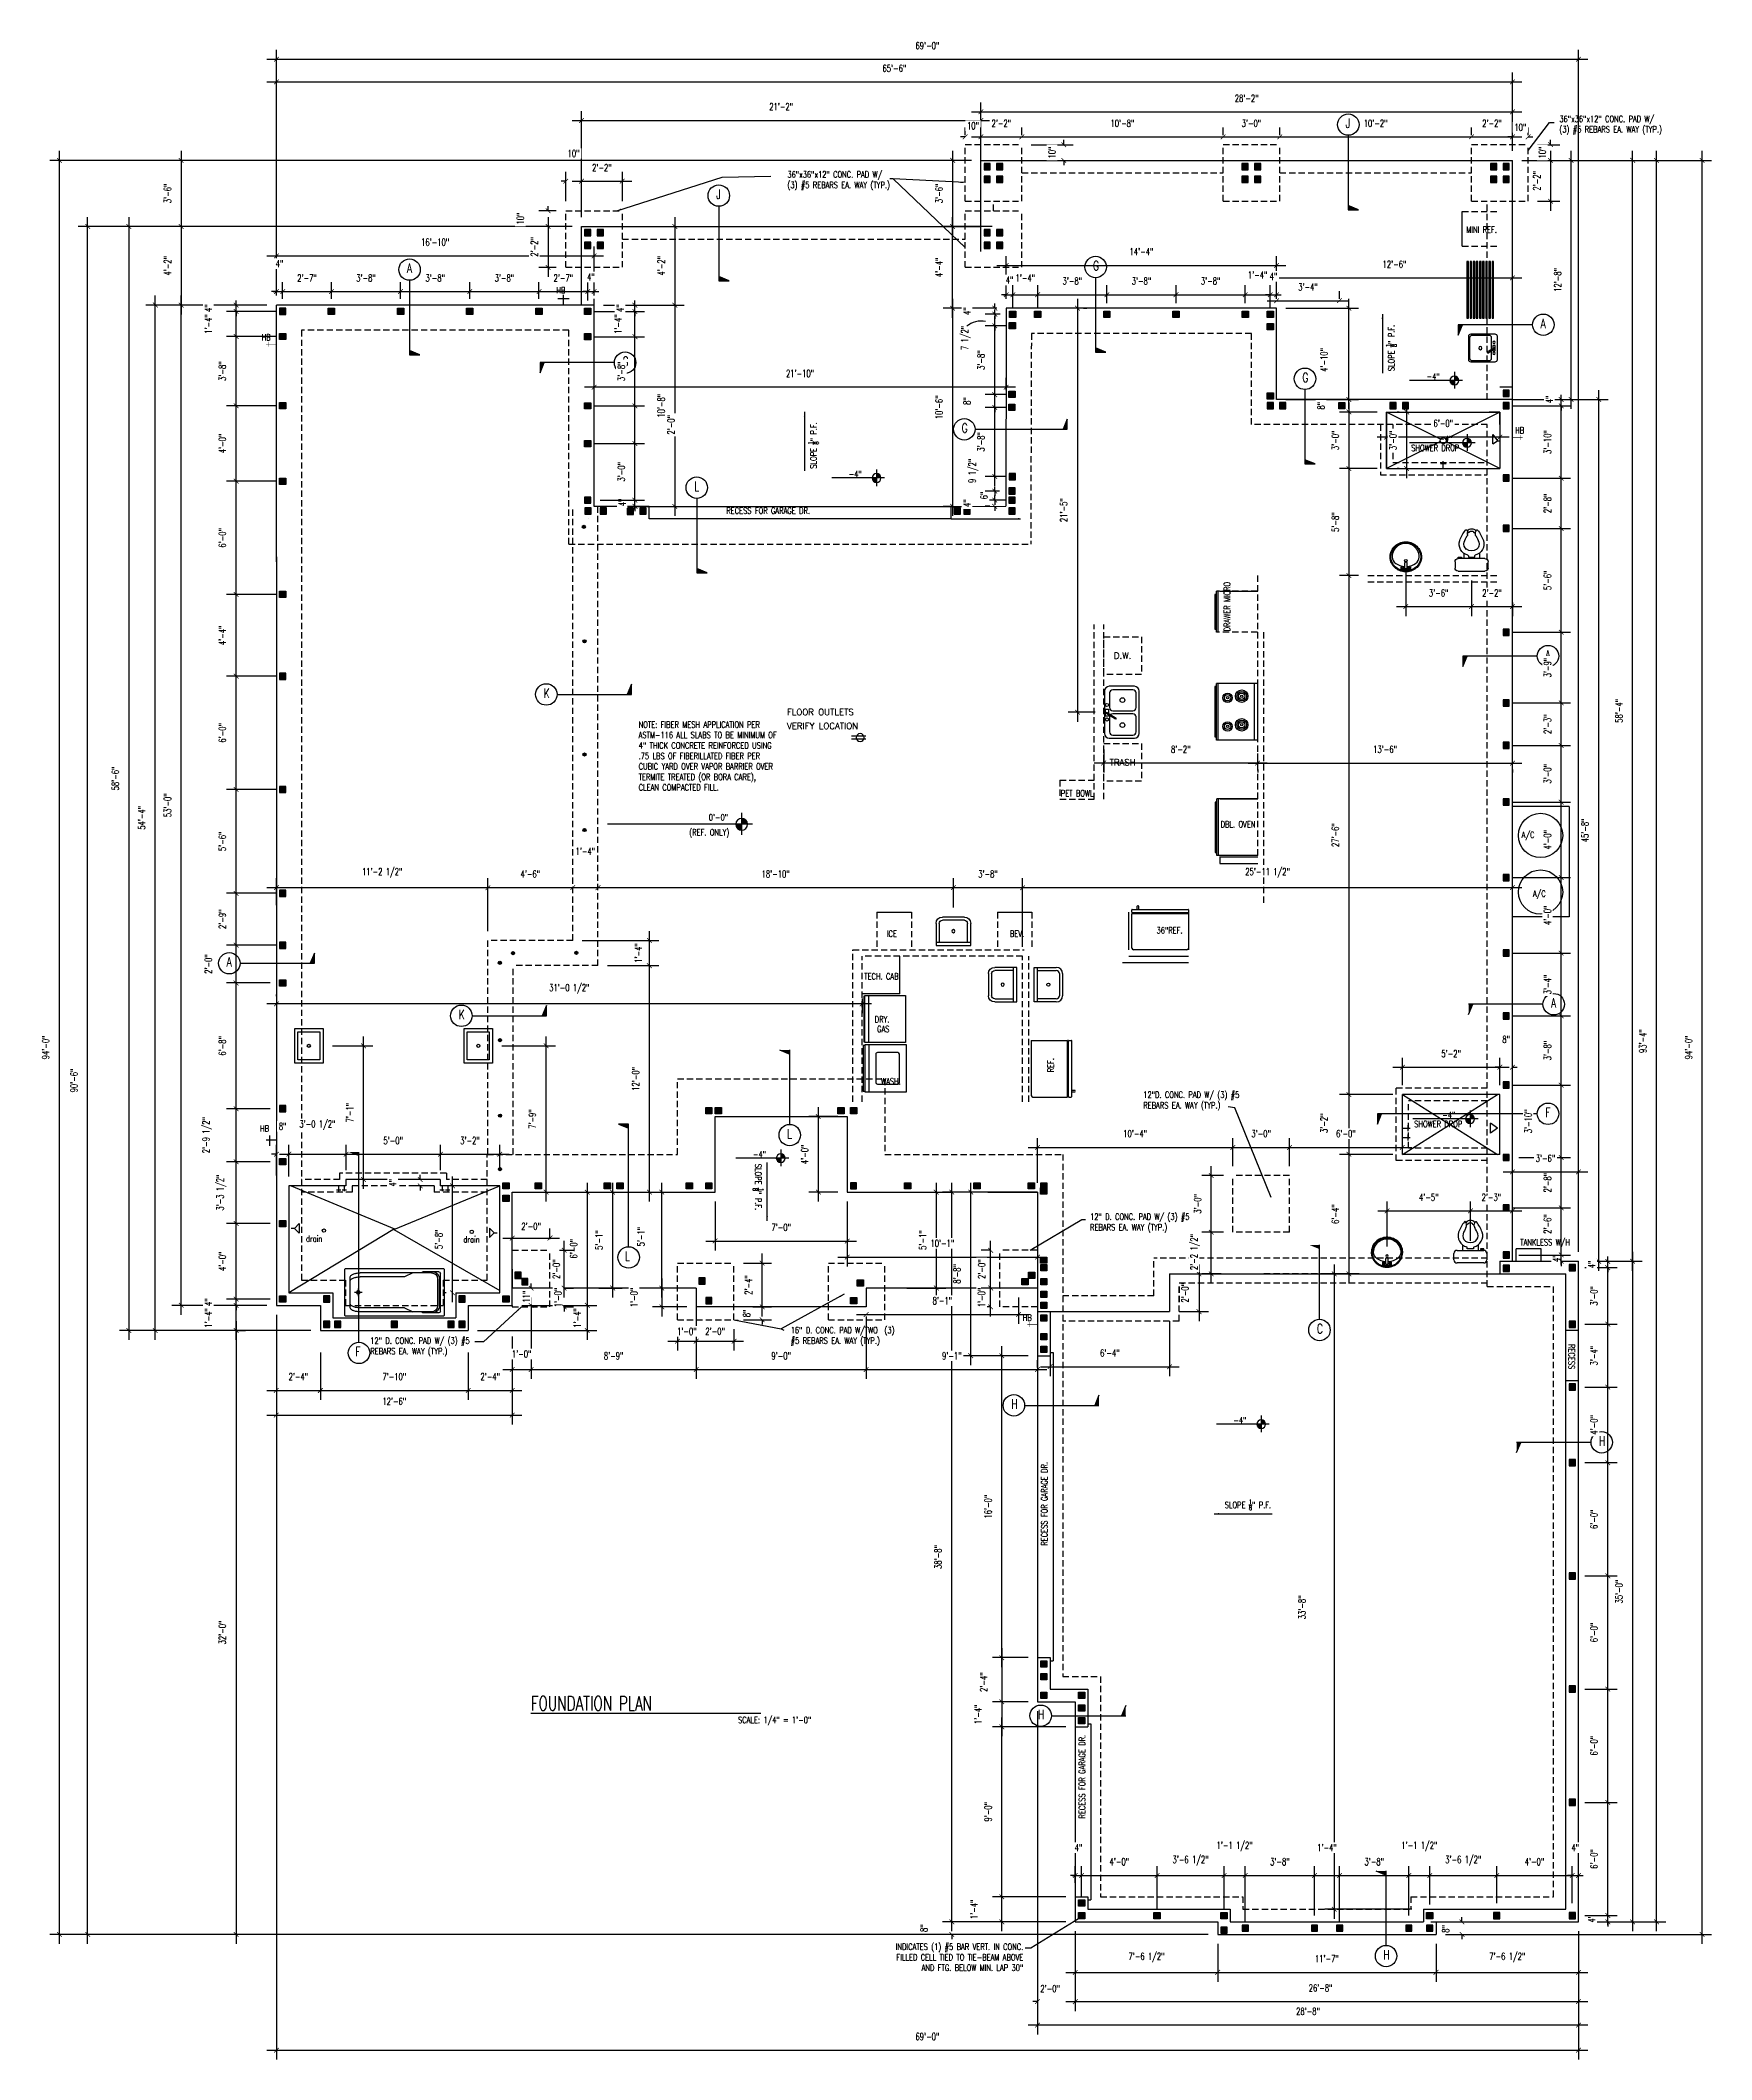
# Model space of a CAD drawing. Header units: inches. Extents: x -25328 to 8149, y -5530 to 4336.
# Drawn here: x -1620 to -557, y 1422 to 2706 of the extents above; entities that cross this region are included whole.
import ezdxf
from ezdxf.enums import TextEntityAlignment as Align

# ---------------------------------------------------------------- set-up
doc = ezdxf.new("R2010")
doc.units = ezdxf.units.IN
doc.header["$LTSCALE"] = 16
doc.header["$MEASUREMENT"] = 0
doc.linetypes.add('DASHDOT', pattern=[25.4, 12.7, -6.35, 0, -6.35])
doc.linetypes.add('HIDDEN', pattern=[0.375, 0.25, -0.125])
doc.layers.get('0').update_dxf_attribs({"linetype": 'CONTINUOUS'})
doc.layers.get('DEFPOINTS').update_dxf_attribs({"linetype": 'CONTINUOUS'})
for name, color, linetype in [('B1_1', 6, 'CONTINUOUS'), ('B1_4', 5, 'CONTINUOUS'), ('CEILING', 8, 'CONTINUOUS'), ('CELLS', 165, 'CONTINUOUS'), ('CONC', 3, 'CONTINUOUS'), ('COUNTER', 2, 'CONTINUOUS'), ('DIM', 5, 'CONTINUOUS'), ('DIMS', 5, 'CONTINUOUS'), ('DRY WALL', 8, 'CONTINUOUS'), ('ELECTRIC', 3, 'CONTINUOUS'), ('FIXTURES', 2, 'CONTINUOUS'), ('PLUMBING', 4, 'CONTINUOUS'), ('REBAR', 1, 'CONTINUOUS'), ('SHELVES', 2, 'CONTINUOUS'), ('TEXT', 11, 'CONTINUOUS'), ('WALLS EXT', 6, 'CONTINUOUS'), ('WALLS INT', 6, 'CONTINUOUS'), ('WINDOWS', 1, 'CONTINUOUS')]:
    doc.layers.add(name, color=color, linetype=linetype)
doc.styles.add('ATT', font='txt')
doc.styles.add('PAYTAS RM', font='romans.shx', dxfattribs={"width": 0.7, "height": 4.5})
doc.styles.add('PAYTS NOTES', font='romans.shx', dxfattribs={"width": 0.7, "height": 4.5})
doc.dimstyles.new('DIM- PAYTAS', dxfattribs={"dimscale": 48, "dimtxt": 0.1, "dimasz": 0.0625, "dimexe": 0.125, "dimexo": 0.125, "dimgap": 0.125, "dimtad": 1, "dimdec": 1, "dimzin": 3, "dimdsep": 46, "dimlunit": 4, "dimtxsty": 'PAYTAS RM', "dimblk": 'ARCHTICK', "dimcen": 0.09, "dimdle": 0.125, "dimclrd": 5, "dimclre": 5, "dimclrt": 11, "dimadec": 0, "dimazin": 0, "dimtfac": 1, "dimtdec": 1, "dimtofl": 0, "dimtmove": 2, "dimatfit": 3, "dimfxl": 0, "dimfrac": 2, "dimtolj": 1, "dimtzin": 3, "dimarcsym": 0})

msp = doc.modelspace()

# ---------------------------------------------------------------- texts
at = {"layer": 'COUNTER', "style": 'PAYTS NOTES', "width": 0.7}
for s, p in [('DRY.', (-1089.28603708, 2081.66515265)), ('GAS', (-1087.81937041, 2075.49714072)), ('WASH.', (-1085.24261083, 2042.18484828))]:
    msp.add_text(s, height=4, dxfattribs=at).set_placement(p)
at = {"layer": 'TEXT', "style": 'PAYTS NOTES', "width": 0.7}
for s, height, p in [('J', 6, (-1190.10047147, 2605.29112912)), ('A', 6, (-1386.74690506, 2558.22633961)), ('G', 6, (-950.48667508, 2559.86173504)), ('HB', 4, (-1479.20839202, 2515.26711097)), ('A', 6, (-665.82991542, 2523.1383449)), ('G', 6, (-1249.65332044, 2499.04683824)), ('G', 6, (-817.38143399, 2488.77430956)), ('G', 6, (-1033.99531575, 2456.66204328)), ('-4"', 4, (-1105.78648962, 2428.36316465)), ('L', 6, (-1204.10070923, 2419.58251573)), ('A', 6, (-662.82991542, 2312.49110645)), ('K', 6, (-1299.78929587, 2288.07769358)), ('0\'-0" ', 4, (-1194.84763221, 2210.12797715)), ('(REF. ONLY)', 4, (-1207.24500628, 2200.54303726)), ('ICE', 4, (-1081.61229872, 2136.06184887)), ('BEV.', 4, (-1003.37966286, 2136.06184887)), ('TECH. CAB.', 4, (-1095.99441247, 2108.95572657)), ('A', 6, (-659.21728335, 2091.13744268)), ('K', 6, (-1353.78929587, 2083.74269579)), ('SHOWER DROP', 4, (-746.26459363, 2015.06168557)), ('-4"', 4, (-728.40398618, 2020.79046633)), ('F', 6, (-662.82991542, 2021.43769575)), ('L', 6, (-1144.98310789, 2007.91519744)), ('-4"', 4, (-1166.71797851, 1995.8876494)), ('L', 6, (-1248.0310755, 1930.11252399)), ('HB', 4, (-995.20839202, 1892.01125807)), ('C', 6, (-808.13849658, 1883.97099471)), ('F', 6, (-1419.50207102, 1869.39832259)), ('-4"', 4, (-861.19397341, 1826.7607702)), ('H', 6, (-628.65871048, 1812.55687109)), ('H', 6, (-985.41742875, 1638.70231551)), ('SCALE: 1/4" = 1\'-0"', 4, (-1176.20561227, 1636.21885911))]:
    msp.add_text(s, height=height, dxfattribs=at).set_placement(p)
at = {"layer": 'TEXT', "color": 165, "style": 'PAYTS NOTES'}
for s, p in [('FLOOR OUTLETS', (-1145.13962859, 2277.01637878)), ('VERIFY LOCATION', (-1145.13962859, 2268.24784976))]:
    msp.add_text(s, height=4, rotation=360, dxfattribs=at).set_placement(p)
at = {"layer": 'TEXT', "color": 3, "style": 'PAYTS NOTES', "width": 0.7}
msp.add_text('%%UFOUNDATION PLAN                ', height=9, dxfattribs=at).set_placement((-1307.90805927, 1644.24482437))
at = {"layer": 'TEXT', "style": 'PAYTS NOTES', "width": 0.7}
msp.add_text('RECESS FOR GARAGE DR.', height=4, rotation=90, dxfattribs=at).set_placement((-955.43444527, 1575.4862537))
at = {"layer": 'TEXT', "char_height": 4, "style": 'PAYTS NOTES'}
for s, insert, width, attachment_point in [('36"x36"x12" CONC. PAD W/ (3) #5 REBARS EA. WAY (TYP.)', (-653.95802171, 2658.1775755), 63.9462853001, 1), ('\\A1;HB', (-1286.08665572, 2549.2954442), 65.4658403887, 3), ('\\A1;RECESS FOR GARAGE DR.', (-1183.66112789, 2409.04622795), 80.2474234355, 1), ('\\A1;NOTE: FIBER MESH APPLICATION PER ASTM-116 ALL SLABS TO BE MINIMUM OF 4" THICK CONCRETE REINFORCED USING .75 LBS OF FIBERILLATED FIBER PER CUBIC YARD OVER VAPOR BARRIER OVER TERMITE TREATED (OR BORA CARE), CLEAN COMPACTED FILL.', (-1239.4231288, 2273.10787183), 86.0172270015, 1), ('\\pt4.004,8.009,12;PET BOWL', (-971.00702299, 2229.44937619), 83.9529322576, 1), ('\\pt4.004,8.009,12;DBL. OVEN', (-869.34778551, 2205.73473741), 83.9529322576, 7), ('\\pt4.004,8.009,12;36"REF.', (-910.10860706, 2138.19670363), 83.9529322576, 7), ('12"D. CONC. PAD W/ (3) #5 REBARS EA. WAY (TYP.)', (-918.53223627, 2037.68262998), 72.734142497, 1), ('\\A1;HB', (-1474.49293516, 2016.26029351), 65.4658403887, 3), ('12" D. CONC. PAD W/ (3) #5 REBARS EA. WAY (TYP.)', (-952.36618988, 1960.1519458), 63.9462853001, 1), ('drain', (-1350.85625915, 1945.72016983), 65.2677699963, 1), ('\\A1;TANKLESS W/H', (-647.27772501, 1938.60628053), 40.9088087707, 9), ('\\A1;SLOPE {\\H0.7x;\\S1/8;}" P.F.', (-866.76005287, 1778.31113881), 51.5732664667, 1), ('INDICATES (1) #5 BAR VERT. IN CONC. FILLED CELL TIED TO TIE-BEAM ABOVE AND FTG. BELOW MIN. LAP 30"', (-994.85089291, 1495.95482292), 86.0172270015, 3)]:
    msp.add_mtext(s, dxfattribs=dict(at, insert=insert, width=width, attachment_point=attachment_point))
for s, insert, width, attachment_point, rotation in [('\\A1;SLOPE {\\H0.7x;\\S1/8;}" P.F.', (-757.47242174, 2525.28156173), 51.5732664667, 9, 90), ('\\A1;SLOPE {\\H0.7x;\\S1/8;}" P.F.', (-1124.88825938, 2463.27720157), 51.5732664667, 9, 90), ('\\pt4.004,8.009,12;DRAWER MICRO', (-863.22789522, 2330.31718702), 83.9529322576, 7, 90), ('\\pt4.004,8.009,12;REF.', (-979.47095452, 2049.96180154), 83.9529322576, 1, 90), ('\\A1;SLOPE {\\H0.7x;\\S1/8;}" P.F.', (-1166.74142113, 1962.28932855), 51.5732664667, 9, 270)]:
    msp.add_mtext(s, dxfattribs=dict(at, insert=insert, width=width, attachment_point=attachment_point, rotation=rotation))
at = {"layer": 'TEXT', "style": 'PAYTS NOTES'}
for tag, p in [('D.W.', (-931.67628356, 2314.91836298)), ('TRASH', (-931.67628356, 2247.03393519))]:
    msp.add_attdef(tag, text='D.W.', height=4, dxfattribs=at).set_placement(p, align=Align.MIDDLE_CENTER)

# ---------------------------------------------------------------- blocks, each defined once
blk = doc.blocks.new('ELEVBUB')
for p, q in [((-0.142, 0), (0.078, 0)), ((0, 0.151), (0, -0.142))]:
    blk.add_line(p, q)
at = {"const_width": 0.0781}
for points in [[(0, 0.039, 0.414214), (-0.039, 0, 1)], [(0, -0.039, 0.414213), (0.039, 0, 1)]]:
    blk.add_lwpolyline(points, format="xyb", dxfattribs=at)
blk.add_circle((0, 0), 0.0781)
blk = doc.blocks.new('ELEVPNTL')
at = {"layer": 'TEXT'}
blk.add_line((-81.6, 0), (0, 0), dxfattribs=at)
at = {"layer": 'TEXT', "xscale": 48, "yscale": 48, "zscale": 48}
blk.add_blockref('ELEVBUB', (-85.35, 0), dxfattribs=at)
blk = doc.blocks.new('_ArchTick')
at = {"color": 0, "linetype": 'ByBlock', "const_width": 0.15}
blk.add_lwpolyline([(-0.5, -0.5), (0.5, 0.5)], dxfattribs=at)
blk = doc.blocks.new('CELL')
at = {"layer": 'CELLS', "linetype": 'Continuous'}
for p, q in [((-2, -1.9), (-2, 2.1)), ((-2, 2.1), (2, 2.1)), ((2, 2.1), (2, -1.9)), ((2, -1.9), (-2, -1.9))]:
    blk.add_line(p, q, dxfattribs=at)
for points in [[(-2, 2.1), (-2, -1.9), (2, 2.1), (-0.1, -1.9)], [(2, 2.1), (-0.1, -1.9), (2, -0.8), (1.7, -1.9)], [(2, -0.8), (1.7, -1.9), (2, -1.9)]]:
    blk.add_solid(points, dxfattribs=at)
blk = doc.blocks.new('*D1179')
at = {"layer": 'DEFPOINTS', "color": 0, "transparency": 16777216}
for p in [(-833.8, 2555), (-833.8, 2540.5), (-683.8, 2492.8)]:
    blk.add_point(p, dxfattribs=at)
at = {"layer": 'DIM', "color": 5, "lineweight": -2, "transparency": 16777216}
for p, q in [((-677.8, 2555), (-839.8, 2555)), ((-833.8, 2546.5), (-833.8, 2561)), ((-683.8, 2498.8), (-683.8, 2561))]:
    blk.add_line(p, q, dxfattribs=at)
at = {"layer": 'DIM', "color": 5, "lineweight": -2, "transparency": 16777216, "xscale": 3, "yscale": 3, "zscale": 3, "rotation": 180}
blk.add_blockref('_ArchTick', (-833.8, 2555), dxfattribs=at)
at = {"layer": 'DIM', "color": 5, "lineweight": -2, "transparency": 16777216, "xscale": 3, "yscale": 3, "zscale": 3}
blk.add_blockref('_ArchTick', (-683.8, 2555), dxfattribs=at)
at = {"layer": 'DIM', "color": 11, "transparency": 16777216, "insert": (-758.8, 2563.7), "char_height": 4.5, "attachment_point": 5, "style": 'PAYTAS RM'}
blk.add_mtext('\\A1;12\'-6"', dxfattribs=at)
blk = doc.blocks.new('*D1180')
at = {"layer": 'DEFPOINTS', "color": 0, "transparency": 16777216}
for p in [(-833.8, 2535.8), (-787.8, 2535.8), (-833.8, 2477.8)]:
    blk.add_point(p, dxfattribs=at)
at = {"layer": 'DIM', "color": 5, "lineweight": -2, "transparency": 16777216}
for p, q in [((-827.8, 2535.8), (-781.8, 2535.8)), ((-787.8, 2471.8), (-787.8, 2541.8)), ((-827.8, 2477.8), (-781.8, 2477.8))]:
    blk.add_line(p, q, dxfattribs=at)
at = {"layer": 'DIM', "color": 5, "lineweight": -2, "transparency": 16777216, "xscale": 3, "yscale": 3, "zscale": 3}
for p, rotation in [((-787.8, 2535.8), 90), ((-787.8, 2477.8), 270)]:
    blk.add_blockref('_ArchTick', p, dxfattribs=dict(at, rotation=rotation))
at = {"layer": 'DIM', "color": 11, "transparency": 16777216, "insert": (-803.6, 2502.9), "char_height": 4.5, "attachment_point": 5, "rotation": 90, "style": 'PAYTAS RM'}
blk.add_mtext('\\A1;4\'-10"', dxfattribs=at)
blk = doc.blocks.new('*D1181')
at = {"layer": 'DEFPOINTS', "color": 0, "transparency": 16777216}
for p in [(-1267.8, 2569.1), (-1469.8, 2537.8), (-1267.8, 2537.8)]:
    blk.add_point(p, dxfattribs=at)
at = {"layer": 'DIM', "color": 5, "lineweight": -2, "transparency": 16777216}
for p, q in [((-1475.8, 2569.1), (-1261.8, 2569.1)), ((-1469.8, 2543.8), (-1469.8, 2575.1)), ((-1267.8, 2543.8), (-1267.8, 2575.1))]:
    blk.add_line(p, q, dxfattribs=at)
at = {"layer": 'DIM', "color": 5, "lineweight": -2, "transparency": 16777216, "xscale": 3, "yscale": 3, "zscale": 3, "rotation": 180}
blk.add_blockref('_ArchTick', (-1469.8, 2569.1), dxfattribs=at)
at = {"layer": 'DIM', "color": 5, "lineweight": -2, "transparency": 16777216, "xscale": 3, "yscale": 3, "zscale": 3}
blk.add_blockref('_ArchTick', (-1267.8, 2569.1), dxfattribs=at)
at = {"layer": 'DIM', "color": 11, "transparency": 16777216, "insert": (-1368.8, 2577.8), "char_height": 4.5, "attachment_point": 5, "style": 'PAYTAS RM'}
blk.add_mtext('\\A1;16\'-10"', dxfattribs=at)
blk = doc.blocks.new('*D1182')
at = {"layer": 'DEFPOINTS', "color": 0, "transparency": 16777216}
for p in [(-1008.5, 1869.8), (-985.8, 1869.8), (-985.8, 1677.8)]:
    blk.add_point(p, dxfattribs=at)
at = {"layer": 'DIMS', "color": 5, "lineweight": -2, "transparency": 16777216}
for p, q in [((-1008.5, 1671.8), (-1008.5, 1875.8)), ((-991.8, 1869.8), (-1014.5, 1869.8)), ((-991.8, 1677.8), (-1014.5, 1677.8))]:
    blk.add_line(p, q, dxfattribs=at)
at = {"layer": 'DIMS', "color": 5, "lineweight": -2, "transparency": 16777216, "xscale": 3, "yscale": 3, "zscale": 3}
for p, rotation in [((-1008.5, 1869.8), 90), ((-1008.5, 1677.8), 270)]:
    blk.add_blockref('_ArchTick', p, dxfattribs=dict(at, rotation=rotation))
at = {"layer": 'DIMS', "color": 11, "transparency": 16777216, "insert": (-1017.2, 1773.8), "char_height": 4.5, "attachment_point": 5, "rotation": 90, "style": 'PAYTAS RM'}
blk.add_mtext('\\A1;16\'-0"', dxfattribs=at)
blk = doc.blocks.new('*D1183')
at = {"layer": 'DEFPOINTS', "color": 0, "transparency": 16777216}
for p in [(-1028.3, 1973.8), (-1018.8, 1973.8), (-985.8, 1869.8)]:
    blk.add_point(p, dxfattribs=at)
at = {"layer": 'DIMS', "color": 5, "lineweight": -2, "transparency": 16777216}
for p, q in [((-1028.3, 1863.8), (-1028.3, 1979.8)), ((-1024.8, 1973.8), (-1034.3, 1973.8)), ((-991.8, 1869.8), (-1034.3, 1869.8))]:
    blk.add_line(p, q, dxfattribs=at)
at = {"layer": 'DIMS', "color": 5, "lineweight": -2, "transparency": 16777216, "xscale": 3, "yscale": 3, "zscale": 3}
for p, rotation in [((-1028.3, 1973.8), 90), ((-1028.3, 1869.8), 270)]:
    blk.add_blockref('_ArchTick', p, dxfattribs=dict(at, rotation=rotation))
at = {"layer": 'DIMS', "color": 11, "transparency": 16777216, "insert": (-1037, 1921.8), "char_height": 4.5, "attachment_point": 5, "rotation": 90, "style": 'PAYTAS RM'}
blk.add_mtext('\\A1;8\'-8"', dxfattribs=at)
blk = doc.blocks.new('*D1184')
at = {"layer": 'DEFPOINTS', "color": 0, "transparency": 16777216}
for p in [(-1319.8, 1888.1), (-1469.8, 1882), (-1319.8, 1832)]:
    blk.add_point(p, dxfattribs=at)
at = {"layer": 'DIMS', "color": 5, "lineweight": -2, "transparency": 16777216}
for p, q in [((-1469.8, 1876), (-1469.8, 1826)), ((-1319.8, 1882.1), (-1319.8, 1826)), ((-1475.8, 1832), (-1313.8, 1832))]:
    blk.add_line(p, q, dxfattribs=at)
at = {"layer": 'DIMS', "color": 5, "lineweight": -2, "transparency": 16777216, "xscale": 3, "yscale": 3, "zscale": 3, "rotation": 180}
blk.add_blockref('_ArchTick', (-1469.8, 1832), dxfattribs=at)
at = {"layer": 'DIMS', "color": 5, "lineweight": -2, "transparency": 16777216, "xscale": 3, "yscale": 3, "zscale": 3}
blk.add_blockref('_ArchTick', (-1319.8, 1832), dxfattribs=at)
at = {"layer": 'DIMS', "color": 11, "transparency": 16777216, "insert": (-1394.8, 1840.7), "char_height": 4.5, "attachment_point": 5, "style": 'PAYTAS RM'}
blk.add_mtext('\\A1;12\'-6"', dxfattribs=at)
blk = doc.blocks.new('*D1185')
at = {"layer": 'DEFPOINTS', "color": 0, "transparency": 16777216}
for p in [(-1190.8, 1973.8), (-1106.8, 1973.8), (-1106.8, 1942.7)]:
    blk.add_point(p, dxfattribs=at)
at = {"layer": 'DIMS', "color": 5, "lineweight": -2, "transparency": 16777216}
for p, q in [((-1190.8, 1967.8), (-1190.8, 1936.7)), ((-1106.8, 1967.8), (-1106.8, 1936.7)), ((-1196.8, 1942.7), (-1100.8, 1942.7))]:
    blk.add_line(p, q, dxfattribs=at)
at = {"layer": 'DIMS', "color": 5, "lineweight": -2, "transparency": 16777216, "xscale": 3, "yscale": 3, "zscale": 3, "rotation": 180}
blk.add_blockref('_ArchTick', (-1190.8, 1942.7), dxfattribs=at)
at = {"layer": 'DIMS', "color": 5, "lineweight": -2, "transparency": 16777216, "xscale": 3, "yscale": 3, "zscale": 3}
blk.add_blockref('_ArchTick', (-1106.8, 1942.7), dxfattribs=at)
at = {"layer": 'DIMS', "color": 11, "transparency": 16777216, "insert": (-1148.8, 1951.4), "char_height": 4.5, "attachment_point": 5, "style": 'PAYTAS RM'}
blk.add_mtext('\\A1;7\'-0"', dxfattribs=at)
blk = doc.blocks.new('*D1186')
at = {"layer": 'DEFPOINTS', "color": 0, "transparency": 16777216}
for p in [(-1106.8, 2021.8), (-1125.2, 1973.8), (-1106.8, 1973.8)]:
    blk.add_point(p, dxfattribs=at)
at = {"layer": 'DIMS', "color": 5, "lineweight": -2, "transparency": 16777216}
for p, q in [((-1112.8, 2021.8), (-1131.2, 2021.8)), ((-1125.2, 2027.8), (-1125.2, 1967.8)), ((-1112.8, 1973.8), (-1131.2, 1973.8))]:
    blk.add_line(p, q, dxfattribs=at)
at = {"layer": 'DIMS', "color": 5, "lineweight": -2, "transparency": 16777216, "xscale": 3, "yscale": 3, "zscale": 3}
for p, rotation in [((-1125.2, 2021.8), 90), ((-1125.2, 1973.8), 270)]:
    blk.add_blockref('_ArchTick', p, dxfattribs=dict(at, rotation=rotation))
at = {"layer": 'DIMS', "color": 11, "transparency": 16777216, "insert": (-1133.9, 1997.8), "char_height": 4.5, "attachment_point": 5, "rotation": 90, "style": 'PAYTAS RM'}
blk.add_mtext('\\A1;4\'-0"', dxfattribs=at)
blk = doc.blocks.new('*D1176')
at = {"layer": 'DEFPOINTS', "color": 0, "transparency": 16777216}
for p in [(-1530.3, 2537.8), (-1469.8, 2537.8), (-1495.3, 1901.8)]:
    blk.add_point(p, dxfattribs=at)
at = {"layer": 'DIMS', "color": 5, "lineweight": -2, "transparency": 16777216}
for p, q in [((-1530.3, 1895.8), (-1530.3, 2543.8)), ((-1475.8, 2537.8), (-1536.3, 2537.8)), ((-1501.3, 1901.8), (-1536.3, 1901.8))]:
    blk.add_line(p, q, dxfattribs=at)
at = {"layer": 'DIMS', "color": 5, "lineweight": -2, "transparency": 16777216, "xscale": 3, "yscale": 3, "zscale": 3}
for p, rotation in [((-1530.3, 2537.8), 90), ((-1530.3, 1901.8), 270)]:
    blk.add_blockref('_ArchTick', p, dxfattribs=dict(at, rotation=rotation))
at = {"layer": 'DIMS', "color": 11, "transparency": 16777216, "insert": (-1539, 2219.8), "char_height": 4.5, "attachment_point": 5, "rotation": 90, "style": 'PAYTAS RM'}
blk.add_mtext('\\A1;53\'-0"', dxfattribs=at)
blk = doc.blocks.new('*D1177')
at = {"layer": 'DEFPOINTS', "color": 0, "transparency": 16777216}
for p in [(-1234.9, 1973.8), (-1224.7, 1973.8), (-1222.8, 1912.8)]:
    blk.add_point(p, dxfattribs=at)
at = {"layer": 'DIMS', "color": 5, "lineweight": -2, "transparency": 16777216}
for p, q in [((-1224.7, 1906.8), (-1224.7, 1979.8)), ((-1228.9, 1973.8), (-1218.7, 1973.8)), ((-1228.8, 1912.8), (-1230.7, 1912.8))]:
    blk.add_line(p, q, dxfattribs=at)
at = {"layer": 'DIMS', "color": 5, "lineweight": -2, "transparency": 16777216, "xscale": 3, "yscale": 3, "zscale": 3}
for p, rotation in [((-1224.7, 1973.8), 90), ((-1224.7, 1912.8), 270)]:
    blk.add_blockref('_ArchTick', p, dxfattribs=dict(at, rotation=rotation))
at = {"layer": 'DIMS', "color": 11, "transparency": 16777216, "insert": (-1237.9, 1945.5), "char_height": 4.5, "attachment_point": 5, "rotation": 90, "style": 'PAYTAS RM'}
blk.add_mtext('\\A1;5\'-1"', dxfattribs=at)
blk = doc.blocks.new('*D1178')
at = {"layer": 'DEFPOINTS', "color": 0, "transparency": 16777216}
for p in [(-1040.3, 1973.8), (-1018.8, 1973.8), (-995.2, 1509.8)]:
    blk.add_point(p, dxfattribs=at)
at = {"layer": 'DIMS', "color": 5, "lineweight": -2, "transparency": 16777216}
for p, q in [((-1040.3, 1503.8), (-1040.3, 1979.8)), ((-1024.8, 1973.8), (-1046.3, 1973.8)), ((-1001.2, 1509.8), (-1046.3, 1509.8))]:
    blk.add_line(p, q, dxfattribs=at)
at = {"layer": 'DIMS', "color": 5, "lineweight": -2, "transparency": 16777216, "xscale": 3, "yscale": 3, "zscale": 3}
for p, rotation in [((-1040.3, 1973.8), 90), ((-1040.3, 1509.8), 270)]:
    blk.add_blockref('_ArchTick', p, dxfattribs=dict(at, rotation=rotation))
at = {"layer": 'DIMS', "color": 11, "transparency": 16777216, "insert": (-1049, 1741.8), "char_height": 4.5, "attachment_point": 5, "rotation": 90, "style": 'PAYTAS RM'}
blk.add_mtext('\\A1;38\'-8"', dxfattribs=at)
blk = doc.blocks.new('*D1174')
at = {"layer": 'DEFPOINTS', "color": 0, "transparency": 16777216}
for p in [(-683.8, 2629.8), (-646.5, 2629.8), (-689.8, 2477.8)]:
    blk.add_point(p, dxfattribs=at)
at = {"layer": 'DIM', "color": 5, "lineweight": -2, "transparency": 16777216}
for p, q in [((-646.5, 2471.8), (-646.5, 2635.8)), ((-677.8, 2629.8), (-640.5, 2629.8)), ((-683.8, 2477.8), (-640.5, 2477.8))]:
    blk.add_line(p, q, dxfattribs=at)
at = {"layer": 'DIM', "color": 5, "lineweight": -2, "transparency": 16777216, "xscale": 3, "yscale": 3, "zscale": 3}
for p, rotation in [((-646.5, 2629.8), 90), ((-646.5, 2477.8), 270)]:
    blk.add_blockref('_ArchTick', p, dxfattribs=dict(at, rotation=rotation))
at = {"layer": 'DIM', "color": 11, "transparency": 16777216, "insert": (-655.1, 2553.8), "char_height": 4.5, "attachment_point": 5, "rotation": 90, "style": 'PAYTAS RM'}
blk.add_mtext('\\A1;12\'-8"', dxfattribs=at)
blk = doc.blocks.new('*D1175')
at = {"layer": 'DEFPOINTS', "color": 0, "transparency": 16777216}
for p in [(-1054.3, 1973.8), (-1074.8, 1912.8), (-1050.2, 1912.8)]:
    blk.add_point(p, dxfattribs=at)
at = {"layer": 'DIMS', "color": 5, "lineweight": -2, "transparency": 16777216}
for p, q in [((-1050.2, 1979.8), (-1050.2, 1906.8)), ((-1048.3, 1973.8), (-1044.2, 1973.8)), ((-1068.8, 1912.8), (-1044.2, 1912.8))]:
    blk.add_line(p, q, dxfattribs=at)
at = {"layer": 'DIMS', "color": 5, "lineweight": -2, "transparency": 16777216, "xscale": 3, "yscale": 3, "zscale": 3}
for p, rotation in [((-1050.2, 1973.8), 90), ((-1050.2, 1912.8), 270)]:
    blk.add_blockref('_ArchTick', p, dxfattribs=dict(at, rotation=rotation))
at = {"layer": 'DIMS', "color": 11, "transparency": 16777216, "insert": (-1058.9, 1943.3), "char_height": 4.5, "attachment_point": 5, "rotation": 90, "style": 'PAYTAS RM'}
blk.add_mtext('\\A1;5\'-1"', dxfattribs=at)
blk = doc.blocks.new('*D1171')
at = {"layer": 'DEFPOINTS', "color": 0, "transparency": 16777216}
for p in [(-871.2, 1501.8), (-732.4, 1501.8), (-732.4, 1477.7)]:
    blk.add_point(p, dxfattribs=at)
at = {"layer": 'DIMS', "color": 5, "lineweight": -2, "transparency": 16777216}
for p, q in [((-871.2, 1495.8), (-871.2, 1471.7)), ((-732.4, 1495.8), (-732.4, 1471.7)), ((-877.2, 1477.7), (-726.4, 1477.7))]:
    blk.add_line(p, q, dxfattribs=at)
at = {"layer": 'DIMS', "color": 5, "lineweight": -2, "transparency": 16777216, "xscale": 3, "yscale": 3, "zscale": 3, "rotation": 180}
blk.add_blockref('_ArchTick', (-871.2, 1477.7), dxfattribs=at)
at = {"layer": 'DIMS', "color": 5, "lineweight": -2, "transparency": 16777216, "xscale": 3, "yscale": 3, "zscale": 3}
blk.add_blockref('_ArchTick', (-732.4, 1477.7), dxfattribs=at)
at = {"layer": 'DIMS', "color": 11, "transparency": 16777216, "insert": (-801.8, 1486.4), "char_height": 4.5, "attachment_point": 5, "style": 'PAYTAS RM'}
blk.add_mtext('\\A1;11\'-7"', dxfattribs=at)
blk = doc.blocks.new('*D1172')
at = {"layer": 'DEFPOINTS', "color": 0, "transparency": 16777216}
for p in [(-641.8, 1509.8), (-961.8, 1491.8), (-641.8, 1459.1)]:
    blk.add_point(p, dxfattribs=at)
at = {"layer": 'DIMS', "color": 5, "lineweight": -2, "transparency": 16777216}
for p, q in [((-641.8, 1503.8), (-641.8, 1453.1)), ((-961.8, 1485.8), (-961.8, 1453.1)), ((-967.8, 1459.1), (-635.8, 1459.1))]:
    blk.add_line(p, q, dxfattribs=at)
at = {"layer": 'DIMS', "color": 5, "lineweight": -2, "transparency": 16777216, "xscale": 3, "yscale": 3, "zscale": 3, "rotation": 180}
blk.add_blockref('_ArchTick', (-961.8, 1459.1), dxfattribs=at)
at = {"layer": 'DIMS', "color": 5, "lineweight": -2, "transparency": 16777216, "xscale": 3, "yscale": 3, "zscale": 3}
blk.add_blockref('_ArchTick', (-641.8, 1459.1), dxfattribs=at)
at = {"layer": 'DIMS', "color": 11, "transparency": 16777216, "insert": (-805.8, 1467.8), "char_height": 4.5, "attachment_point": 5, "style": 'PAYTAS RM'}
blk.add_mtext('\\A1;26\'-8"', dxfattribs=at)
blk = doc.blocks.new('*D1173')
at = {"layer": 'DEFPOINTS', "color": 0, "transparency": 16777216}
for p in [(-741.7, 1509.8), (-715.9, 1509.8), (-732.4, 1501.8)]:
    blk.add_point(p, dxfattribs=at)
at = {"layer": 'DIMS', "color": 5, "lineweight": -2, "transparency": 16777216}
for p, q in [((-735.7, 1509.8), (-709.9, 1509.8)), ((-715.9, 1509.8), (-715.9, 1512.8)), ((-726.4, 1501.8), (-709.9, 1501.8)), ((-715.9, 1501.8), (-715.9, 1498.8))]:
    blk.add_line(p, q, dxfattribs=at)
at = {"layer": 'DIMS', "color": 5, "lineweight": -2, "transparency": 16777216, "xscale": 3, "yscale": 3, "zscale": 3}
for p, rotation in [((-715.9, 1509.8), 270), ((-715.9, 1501.8), 90)]:
    blk.add_blockref('_ArchTick', p, dxfattribs=dict(at, rotation=rotation))
at = {"layer": 'DIMS', "color": 11, "transparency": 16777216, "insert": (-726.3, 1505.3), "char_height": 4.5, "attachment_point": 5, "rotation": 90, "style": 'PAYTAS RM'}
blk.add_mtext('\\A1;8"', dxfattribs=at)
blk = doc.blocks.new('*D1170')
at = {"layer": 'CONC', "color": 5, "lineweight": -2, "transparency": 16777216}
for p, q in [((-592.2, 1503.8), (-592.2, 2635.8)), ((-677.8, 2629.8), (-586.2, 2629.8)), ((-620.6, 1509.8), (-586.2, 1509.8))]:
    blk.add_line(p, q, dxfattribs=at)
at = {"layer": 'DEFPOINTS', "color": 0, "transparency": 16777216}
for p in [(-683.8, 2629.8), (-592.2, 2629.8), (-626.6, 1509.8)]:
    blk.add_point(p, dxfattribs=at)
at = {"layer": 'CONC', "color": 5, "lineweight": -2, "transparency": 16777216, "xscale": 3, "yscale": 3, "zscale": 3}
for p, rotation in [((-592.2, 2629.8), 90), ((-592.2, 1509.8), 270)]:
    blk.add_blockref('_ArchTick', p, dxfattribs=dict(at, rotation=rotation))
at = {"layer": 'CONC', "color": 11, "transparency": 16777216, "insert": (-600.9, 2069.8), "char_height": 4.5, "attachment_point": 5, "rotation": 90, "style": 'PAYTAS RM'}
blk.add_mtext('\\A1;93\'-4"', dxfattribs=at)
blk = doc.blocks.new('226')
for p, q in [((0, -9), (0, 0)), ((2, -9), (2, 0))]:
    blk.add_line(p, q)
blk.add_circle((1, -5.5), 2.51)
blk = doc.blocks.new('*D1169')
at = {"layer": 'DEFPOINTS', "color": 0, "transparency": 16777216}
for p in [(-1267.8, 2485.6), (-1005.8, 2477.8), (-1267.8, 2439)]:
    blk.add_point(p, dxfattribs=at)
at = {"layer": 'DIM', "color": 5, "lineweight": -2, "transparency": 16777216}
for p, q in [((-1267.8, 2445), (-1267.8, 2491.6)), ((-1005.8, 2483.8), (-1005.8, 2491.6)), ((-999.8, 2485.6), (-1273.8, 2485.6))]:
    blk.add_line(p, q, dxfattribs=at)
at = {"layer": 'DIM', "color": 5, "lineweight": -2, "transparency": 16777216, "xscale": 3, "yscale": 3, "zscale": 3, "rotation": 180}
blk.add_blockref('_ArchTick', (-1267.8, 2485.6), dxfattribs=at)
at = {"layer": 'DIM', "color": 5, "lineweight": -2, "transparency": 16777216, "xscale": 3, "yscale": 3, "zscale": 3}
blk.add_blockref('_ArchTick', (-1005.8, 2485.6), dxfattribs=at)
at = {"layer": 'DIM', "color": 11, "transparency": 16777216, "insert": (-1136.8, 2494.3), "char_height": 4.5, "attachment_point": 5, "style": 'PAYTAS RM', "bg_fill": 3, "box_fill_scale": 1.25, "bg_fill_color": 256, "bg_fill_true_color": 13158600, "bg_fill_transparency": 0}
blk.add_mtext('\\A1;21\'-10"', dxfattribs=at)
blk = doc.blocks.new('A03213', base_point=(497, 579))
for p, q in [((497, 568), (497, 590)), ((497, 590), (511, 590)), ((499, 568), (499, 590)), ((499, 588), (511, 588)), ((513, 586), (513, 572)), ((515, 586), (515, 572)), ((511, 568), (497, 568)), ((511, 570), (499, 570))]:
    blk.add_line(p, q)
blk.add_circle((506, 579), 1)
for centre, radius, start, end in [((511, 586), 4, 0, 90), ((511, 586), 2, 0, 90), ((511, 572), 4, 270, 0), ((511, 572), 2, 270, 0)]:
    blk.add_arc(centre, radius, start, end)
blk = doc.blocks.new('062')
at = {"color": 7, "rotation": 270}
blk.add_blockref('A03213', (0, 0), dxfattribs=at)
blk = doc.blocks.new('A$C525b841c')
at = {"layer": 'FIXTURES'}
for p, q in [((0, 0), (0, 22)), ((0, 22), (18, 22)), ((2, 20), (16, 20)), ((2, 2), (2, 20)), ((16, 20), (16, 2)), ((18, 22), (18, 0)), ((16, 2), (2, 2)), ((18, 0), (0, 0))]:
    blk.add_line(p, q, dxfattribs=at)
blk.add_circle((9, 11), 1, dxfattribs=at)
blk = doc.blocks.new('*D1168')
at = {"layer": 'DEFPOINTS', "color": 0, "transparency": 16777216}
for p in [(-787.8, 1921.8), (-797.1, 1517.8), (-741.7, 1517.8)]:
    blk.add_point(p, dxfattribs=at)
at = {"layer": 'DIM', "color": 5, "lineweight": -2, "transparency": 16777216}
for p, q in [((-797.1, 1927.8), (-797.1, 1511.8)), ((-793.8, 1921.8), (-803.1, 1921.8)), ((-747.7, 1517.8), (-803.1, 1517.8))]:
    blk.add_line(p, q, dxfattribs=at)
at = {"layer": 'DIM', "color": 5, "lineweight": -2, "transparency": 16777216, "xscale": 3, "yscale": 3, "zscale": 3}
for p, rotation in [((-797.1, 1921.8), 90), ((-797.1, 1517.8), 270)]:
    blk.add_blockref('_ArchTick', p, dxfattribs=dict(at, rotation=rotation))
at = {"layer": 'DIM', "color": 11, "transparency": 16777216, "insert": (-817.7, 1709.8), "char_height": 4.5, "attachment_point": 5, "rotation": 90, "style": 'PAYTAS RM', "bg_fill": 3, "box_fill_scale": 1.25, "bg_fill_color": 256, "bg_fill_true_color": 13158600, "bg_fill_transparency": 0}
blk.add_mtext('\\A1;33\'-8"', dxfattribs=at)
blk = doc.blocks.new('pv_snk_double')
for p, q in [((-16.5, 20), (-16.5, 4)), ((-14.5, 17.8), (-14.5, 5)), ((13.5, 23), (-13.5, 23)), ((-3, 19.8), (-12.5, 19.8)), ((-1, 5), (-1, 17.8)), ((1, 17.8), (1, 5)), ((12.3, 19.8), (3, 19.8)), ((14.3, 5), (14.3, 17.8)), ((16.5, 4), (16.5, 20)), ((-13.5, 1), (13.5, 1)), ((-12.5, 3), (-3, 3)), ((3, 3), (12.3, 3))]:
    blk.add_line(p, q)
at = {"color": 8}
blk.add_lwpolyline([(0.1, 21.7), (-3.7, 15.6), (-4.4, 16), (-0.6, 22.1)], close=True, dxfattribs=at)
blk.add_lwpolyline([(-1.6, 20.5), (-2.5, 20.5), (-2.5, 22.3), (2, 22.3), (2, 20.5), (-0.7, 20.5)], dxfattribs=at)
for centre in [(-8.2, 11.6), (7.7, 11.6)]:
    blk.add_circle(centre, 1.5)
for centre in [(-4.6, 21.5), (4.6, 21.5)]:
    blk.add_circle(centre, 0.999, dxfattribs=at)
for centre, radius, start, end in [((-13.5, 20), 3, 90, 180), ((-12.5, 17.8), 2, 90, 180), ((-3, 17.8), 2, 64.2112, 90), ((-3, 17.8), 2, 0, 42.5631), ((3, 17.8), 2, 90, 180), ((12.3, 17.8), 2, 0, 90), ((13.5, 20), 3, 0, 90), ((-13.5, 4), 3, 180, 270), ((-12.5, 5), 2, 180, 270), ((-3, 5), 2, 270, 0), ((3, 5), 2, 180, 270), ((12.3, 5), 2, 270, 0), ((13.5, 4), 3, 270, 0)]:
    blk.add_arc(centre, radius, start, end)
blk = doc.blocks.new('*D1167')
at = {"layer": 'DEFPOINTS', "color": 0, "transparency": 16777216}
for p in [(-985.8, 1464.6), (-641.8, 1464.6), (-985.8, 1444.2)]:
    blk.add_point(p, dxfattribs=at)
at = {"layer": 'DIM', "color": 5, "lineweight": -2, "transparency": 16777216}
for p, q in [((-985.8, 1458.6), (-985.8, 1438.2)), ((-641.8, 1458.6), (-641.8, 1438.2)), ((-635.8, 1444.2), (-991.8, 1444.2))]:
    blk.add_line(p, q, dxfattribs=at)
at = {"layer": 'DIM', "color": 5, "lineweight": -2, "transparency": 16777216, "xscale": 3, "yscale": 3, "zscale": 3, "rotation": 180}
blk.add_blockref('_ArchTick', (-985.8, 1444.2), dxfattribs=at)
at = {"layer": 'DIM', "color": 5, "lineweight": -2, "transparency": 16777216, "xscale": 3, "yscale": 3, "zscale": 3}
blk.add_blockref('_ArchTick', (-641.8, 1444.2), dxfattribs=at)
at = {"layer": 'DIM', "color": 11, "transparency": 16777216, "insert": (-813.8, 1452.9), "char_height": 4.5, "attachment_point": 5, "style": 'PAYTAS RM', "bg_fill": 3, "box_fill_scale": 1.25, "bg_fill_color": 256, "bg_fill_true_color": 13158600, "bg_fill_transparency": 0}
blk.add_mtext('\\A1;28\'-8"', dxfattribs=at)
blk = doc.blocks.new('*D1163')
at = {"layer": 'DEFPOINTS', "color": 0, "transparency": 16777216}
for p in [(-1005.7, 2535.8), (-1039.8, 2409.8), (-1033.9, 2409.8)]:
    blk.add_point(p, dxfattribs=at)
at = {"layer": 'WALLS INT', "color": 5, "lineweight": -2, "transparency": 16777216}
for p, q in [((-1011.7, 2535.8), (-1045.8, 2535.8)), ((-1039.8, 2541.8), (-1039.8, 2403.8)), ((-1039.9, 2409.8), (-1045.8, 2409.8))]:
    blk.add_line(p, q, dxfattribs=at)
at = {"layer": 'WALLS INT', "color": 5, "lineweight": -2, "transparency": 16777216, "xscale": 3, "yscale": 3, "zscale": 3}
for p, rotation in [((-1039.8, 2535.8), 90), ((-1039.8, 2409.8), 270)]:
    blk.add_blockref('_ArchTick', p, dxfattribs=dict(at, rotation=rotation))
at = {"layer": 'WALLS INT', "color": 11, "transparency": 16777216, "insert": (-1048.5, 2472.8), "char_height": 4.5, "attachment_point": 5, "rotation": 90, "style": 'PAYTAS RM', "bg_fill": 3, "box_fill_scale": 1.25, "bg_fill_color": 256, "bg_fill_true_color": 13158600, "bg_fill_transparency": 0}
blk.add_mtext('\\A1;10\'-6"', dxfattribs=at)
blk = doc.blocks.new('3')
at = {"color": 0}
for p, q in [((-2153, -1367), (-1883, -1367)), ((-1873, -1386), (-1883, -1367)), ((-2183, -2035), (-2183, -1397)), ((-2166, -1945), (-2166, -1487)), ((-2133, -1486), (-2133, -1946)), ((-2033, -1386), (-823, -1386)), ((-1713, -1386), (-1573, -1454)), ((-1573, -1454), (-823, -1454)), ((-653, -1978), (-653, -1454)), ((-2033, -2046), (-823, -2046)), ((-1883, -2065), (-1873, -2046)), ((-1573, -1978), (-1713, -2046)), ((-1573, -1978), (-823, -1978)), ((-2153, -2065), (-1883, -2065))]:
    blk.add_line(p, q, dxfattribs=at)
at = {"color": 0, "linetype": 'DASHDOT'}
for p, q in [((-788, -1651), (-788, -1781)), ((-853, -1716), (-723, -1716))]:
    blk.add_line(p, q, dxfattribs=at)
at = {"color": 0}
blk.add_lwpolyline([(-2233, -2116, -0.414214), (-2253, -2096), (-2253, -1336, -0.414214), (-2233, -1316), (-573, -1316, -0.414214), (-553, -1336), (-553, -2096, -0.414214), (-573, -2116)], format="xyb", close=True, dxfattribs=at)
for radius in [31.3, 21.3]:
    blk.add_circle((-788, -1716), radius, dxfattribs=at)
for centre, radius, start, end in [((-2153, -1397), 30, 90, 180), ((-2046, -1487), 120, 90, 180), ((-2033, -1486), 100, 90, 180), ((-823, -1810), 424, 80.5924, 90), ((-823, -1878), 424, 80.5924, 90), ((-794, -1633), 245, 68.1986, 80.5924), ((-794, -1701), 245, 68.1986, 80.5924), ((-750, -1522), 125, 46.0001, 68.1986), ((-750, -1590), 125, 53.4212, 68.1986), ((-696, -1530), 45.2, 19.6447, 62.4529), ((-684, -1454), 30.4, 0, 46.0001), ((-2153, -2035), 30, 180, 270), ((-2046, -1945), 120, 180, 270), ((-2033, -1946), 100, 180, 270), ((-823, -1554), 424, 270, 279.4076), ((-823, -1622), 424, 270, 279.4076), ((-794, -1731), 245, 279.4076, 291.8014), ((-794, -1799), 245, 279.4076, 291.8014), ((-750, -1842), 125, 291.8014, 306.5788), ((-750, -1910), 125, 291.8014, 313.9999), ((-696, -1902), 45.2, 297.5471, 340.3553), ((-684, -1978), 30.4, 313.9999, 0)]:
    blk.add_arc(centre, radius, start, end, dxfattribs=at)
blk = doc.blocks.new('*D1161')
at = {"layer": 'DEFPOINTS', "color": 0, "transparency": 16777216}
for p in [(-1319.8, 1973.8), (-1319.8, 1901.8), (-1272.1, 1901.8)]:
    blk.add_point(p, dxfattribs=at)
at = {"layer": 'WALLS INT', "color": 5, "lineweight": -2, "transparency": 16777216}
for p, q in [((-1272.1, 1979.8), (-1272.1, 1895.8)), ((-1313.8, 1973.8), (-1266.1, 1973.8)), ((-1313.8, 1901.8), (-1266.1, 1901.8))]:
    blk.add_line(p, q, dxfattribs=at)
at = {"layer": 'WALLS INT', "color": 5, "lineweight": -2, "transparency": 16777216, "xscale": 3, "yscale": 3, "zscale": 3}
for p, rotation in [((-1272.1, 1973.8), 90), ((-1272.1, 1901.8), 270)]:
    blk.add_blockref('_ArchTick', p, dxfattribs=dict(at, rotation=rotation))
at = {"layer": 'WALLS INT', "color": 11, "transparency": 16777216, "insert": (-1280.8, 1937.8), "char_height": 4.5, "attachment_point": 5, "rotation": 90, "style": 'PAYTAS RM', "bg_fill": 3, "box_fill_scale": 1.25, "bg_fill_color": 256, "bg_fill_true_color": 13158600, "bg_fill_transparency": 0}
blk.add_mtext('\\A1;6\'-0"', dxfattribs=at)
blk = doc.blocks.new('*D1162')
at = {"layer": 'DEFPOINTS', "color": 0, "transparency": 16777216}
for p in [(-1039.8, 2587.8), (-1008.6, 2587.8), (-1005.7, 2535.8)]:
    blk.add_point(p, dxfattribs=at)
at = {"layer": 'WALLS INT', "color": 5, "lineweight": -2, "transparency": 16777216}
for p, q in [((-1039.8, 2529.8), (-1039.8, 2593.8)), ((-1014.6, 2587.8), (-1045.8, 2587.8)), ((-1011.7, 2535.8), (-1045.8, 2535.8))]:
    blk.add_line(p, q, dxfattribs=at)
at = {"layer": 'WALLS INT', "color": 5, "lineweight": -2, "transparency": 16777216, "xscale": 3, "yscale": 3, "zscale": 3}
for p, rotation in [((-1039.8, 2587.8), 90), ((-1039.8, 2535.8), 270)]:
    blk.add_blockref('_ArchTick', p, dxfattribs=dict(at, rotation=rotation))
at = {"layer": 'WALLS INT', "color": 11, "transparency": 16777216, "insert": (-1048.5, 2561.8), "char_height": 4.5, "attachment_point": 5, "rotation": 90, "style": 'PAYTAS RM', "bg_fill": 3, "box_fill_scale": 1.25, "bg_fill_color": 256, "bg_fill_true_color": 13158600, "bg_fill_transparency": 0}
blk.add_mtext('\\A1;4\'-4"', dxfattribs=at)
blk = doc.blocks.new('*D1165')
at = {"layer": 'DEFPOINTS', "color": 0, "transparency": 16777216}
for p in [(-1106.8, 1952.2), (-985.8, 1938.2), (-985.8, 1932.5)]:
    blk.add_point(p, dxfattribs=at)
at = {"layer": 'WALLS INT', "color": 5, "lineweight": -2, "transparency": 16777216}
for p, q in [((-1106.8, 1946.2), (-1106.8, 1926.5)), ((-1112.8, 1932.5), (-979.8, 1932.5)), ((-985.8, 1932.2), (-985.8, 1926.5))]:
    blk.add_line(p, q, dxfattribs=at)
at = {"layer": 'WALLS INT', "color": 5, "lineweight": -2, "transparency": 16777216, "xscale": 3, "yscale": 3, "zscale": 3, "rotation": 180}
blk.add_blockref('_ArchTick', (-1106.8, 1932.5), dxfattribs=at)
at = {"layer": 'WALLS INT', "color": 5, "lineweight": -2, "transparency": 16777216, "xscale": 3, "yscale": 3, "zscale": 3}
blk.add_blockref('_ArchTick', (-985.8, 1932.5), dxfattribs=at)
at = {"layer": 'WALLS INT', "color": 11, "transparency": 16777216, "insert": (-1046.3, 1941.2), "char_height": 4.5, "attachment_point": 5, "style": 'PAYTAS RM', "bg_fill": 3, "box_fill_scale": 1.25, "bg_fill_color": 256, "bg_fill_true_color": 13158600, "bg_fill_transparency": 0}
blk.add_mtext('\\A1;10\'-1"', dxfattribs=at)
blk = doc.blocks.new('*D1166')
at = {"layer": 'DEFPOINTS', "color": 0, "transparency": 16777216}
for p in [(-1276.4, 1973.8), (-1270.8, 1912.8), (-1256, 1912.8)]:
    blk.add_point(p, dxfattribs=at)
at = {"layer": 'WALLS INT', "color": 5, "lineweight": -2, "transparency": 16777216}
for p, q in [((-1256, 1979.8), (-1256, 1906.8)), ((-1270.4, 1973.8), (-1250, 1973.8)), ((-1264.8, 1912.8), (-1250, 1912.8))]:
    blk.add_line(p, q, dxfattribs=at)
at = {"layer": 'WALLS INT', "color": 5, "lineweight": -2, "transparency": 16777216, "xscale": 3, "yscale": 3, "zscale": 3}
for p, rotation in [((-1256, 1973.8), 90), ((-1256, 1912.8), 270)]:
    blk.add_blockref('_ArchTick', p, dxfattribs=dict(at, rotation=rotation))
at = {"layer": 'WALLS INT', "color": 11, "transparency": 16777216, "insert": (-1264.7, 1943.3), "char_height": 4.5, "attachment_point": 5, "rotation": 90, "style": 'PAYTAS RM', "bg_fill": 3, "box_fill_scale": 1.25, "bg_fill_color": 256, "bg_fill_true_color": 13158600, "bg_fill_transparency": 0}
blk.add_mtext('\\A1;5\'-1"', dxfattribs=at)
blk = doc.blocks.new('*D1164')
at = {"layer": 'DEFPOINTS', "color": 0, "transparency": 16777216}
for p in [(-620.2, 2629.8), (-607.4, 2629.8), (-641.8, 1929.8)]:
    blk.add_point(p, dxfattribs=at)
at = {"layer": 'WALLS INT', "color": 5, "lineweight": -2, "transparency": 16777216}
for p, q in [((-607.4, 1923.8), (-607.4, 2635.8)), ((-614.2, 2629.8), (-601.4, 2629.8)), ((-635.8, 1929.8), (-601.4, 1929.8))]:
    blk.add_line(p, q, dxfattribs=at)
at = {"layer": 'WALLS INT', "color": 5, "lineweight": -2, "transparency": 16777216, "xscale": 3, "yscale": 3, "zscale": 3}
for p, rotation in [((-607.4, 2629.8), 90), ((-607.4, 1929.8), 270)]:
    blk.add_blockref('_ArchTick', p, dxfattribs=dict(at, rotation=rotation))
at = {"layer": 'WALLS INT', "color": 11, "transparency": 16777216, "insert": (-616.1, 2279.8), "char_height": 4.5, "attachment_point": 5, "rotation": 90, "style": 'PAYTAS RM', "bg_fill": 3, "box_fill_scale": 1.25, "bg_fill_color": 256, "bg_fill_true_color": 13158600, "bg_fill_transparency": 0}
blk.add_mtext('\\A1;58\'-4"', dxfattribs=at)
blk = doc.blocks.new('*D1206')
at = {"layer": 'DEFPOINTS', "color": 0, "transparency": 16777216}
for p in [(-833.8, 2563), (-1005.7, 2535.8), (-833.8, 2535.8)]:
    blk.add_point(p, dxfattribs=at)
at = {"layer": 'WALLS INT', "color": 5, "lineweight": -2, "transparency": 16777216}
for p, q in [((-1005.7, 2541.8), (-1005.7, 2569)), ((-833.8, 2541.8), (-833.8, 2569)), ((-1011.7, 2563), (-827.8, 2563))]:
    blk.add_line(p, q, dxfattribs=at)
at = {"layer": 'WALLS INT', "color": 5, "lineweight": -2, "transparency": 16777216, "xscale": 3, "yscale": 3, "zscale": 3, "rotation": 180}
blk.add_blockref('_ArchTick', (-1005.7, 2563), dxfattribs=at)
at = {"layer": 'WALLS INT', "color": 5, "lineweight": -2, "transparency": 16777216, "xscale": 3, "yscale": 3, "zscale": 3}
blk.add_blockref('_ArchTick', (-833.8, 2563), dxfattribs=at)
at = {"layer": 'WALLS INT', "color": 11, "transparency": 16777216, "insert": (-919.7, 2571.7), "char_height": 4.5, "attachment_point": 5, "style": 'PAYTAS RM', "bg_fill": 3, "box_fill_scale": 1.25, "bg_fill_color": 256, "bg_fill_true_color": 13158600, "bg_fill_transparency": 0}
blk.add_mtext('\\A1;14\'-4"', dxfattribs=at)
blk = doc.blocks.new('*D1200')
at = {"layer": 'DEFPOINTS', "color": 0, "transparency": 16777216}
for p in [(-1469.8, 1901.8), (-1441.8, 1877.8), (-1441.8, 1847.7)]:
    blk.add_point(p, dxfattribs=at)
at = {"layer": 'WALLS INT', "color": 5, "lineweight": -2, "transparency": 16777216}
for p, q in [((-1469.8, 1895.8), (-1469.8, 1841.7)), ((-1441.8, 1871.8), (-1441.8, 1841.7)), ((-1475.8, 1847.7), (-1435.8, 1847.7))]:
    blk.add_line(p, q, dxfattribs=at)
at = {"layer": 'WALLS INT', "color": 5, "lineweight": -2, "transparency": 16777216, "xscale": 3, "yscale": 3, "zscale": 3, "rotation": 180}
blk.add_blockref('_ArchTick', (-1469.8, 1847.7), dxfattribs=at)
at = {"layer": 'WALLS INT', "color": 5, "lineweight": -2, "transparency": 16777216, "xscale": 3, "yscale": 3, "zscale": 3}
blk.add_blockref('_ArchTick', (-1441.8, 1847.7), dxfattribs=at)
at = {"layer": 'WALLS INT', "color": 11, "transparency": 16777216, "insert": (-1455.8, 1856.4), "char_height": 4.5, "attachment_point": 5, "style": 'PAYTAS RM', "bg_fill": 3, "box_fill_scale": 1.25, "bg_fill_color": 256, "bg_fill_true_color": 13158600, "bg_fill_transparency": 0}
blk.add_mtext('\\A1;2\'-4"', dxfattribs=at)
blk = doc.blocks.new('*D1201')
at = {"layer": 'DEFPOINTS', "color": 0, "transparency": 16777216}
for p in [(-1441.8, 1877.8), (-1347.8, 1877.8), (-1347.8, 1847.7)]:
    blk.add_point(p, dxfattribs=at)
at = {"layer": 'WALLS INT', "color": 5, "lineweight": -2, "transparency": 16777216}
for p, q in [((-1441.8, 1871.8), (-1441.8, 1841.7)), ((-1347.8, 1871.8), (-1347.8, 1841.7)), ((-1447.8, 1847.7), (-1341.8, 1847.7))]:
    blk.add_line(p, q, dxfattribs=at)
at = {"layer": 'WALLS INT', "color": 5, "lineweight": -2, "transparency": 16777216, "xscale": 3, "yscale": 3, "zscale": 3, "rotation": 180}
blk.add_blockref('_ArchTick', (-1441.8, 1847.7), dxfattribs=at)
at = {"layer": 'WALLS INT', "color": 5, "lineweight": -2, "transparency": 16777216, "xscale": 3, "yscale": 3, "zscale": 3}
blk.add_blockref('_ArchTick', (-1347.8, 1847.7), dxfattribs=at)
at = {"layer": 'WALLS INT', "color": 11, "transparency": 16777216, "insert": (-1394.8, 1856.4), "char_height": 4.5, "attachment_point": 5, "style": 'PAYTAS RM', "bg_fill": 3, "box_fill_scale": 1.25, "bg_fill_color": 256, "bg_fill_true_color": 13158600, "bg_fill_transparency": 0}
blk.add_mtext('\\A1;7\'-10"', dxfattribs=at)
blk = doc.blocks.new('*D1202')
at = {"layer": 'DEFPOINTS', "color": 0, "transparency": 16777216}
for p in [(-1347.8, 1877.8), (-1319.8, 1875.2), (-1319.8, 1847.7)]:
    blk.add_point(p, dxfattribs=at)
at = {"layer": 'WALLS INT', "color": 5, "lineweight": -2, "transparency": 16777216}
for p, q in [((-1347.8, 1871.8), (-1347.8, 1841.7)), ((-1319.8, 1869.2), (-1319.8, 1841.7)), ((-1353.8, 1847.7), (-1313.8, 1847.7))]:
    blk.add_line(p, q, dxfattribs=at)
at = {"layer": 'WALLS INT', "color": 5, "lineweight": -2, "transparency": 16777216, "xscale": 3, "yscale": 3, "zscale": 3, "rotation": 180}
blk.add_blockref('_ArchTick', (-1347.8, 1847.7), dxfattribs=at)
at = {"layer": 'WALLS INT', "color": 5, "lineweight": -2, "transparency": 16777216, "xscale": 3, "yscale": 3, "zscale": 3}
blk.add_blockref('_ArchTick', (-1319.8, 1847.7), dxfattribs=at)
at = {"layer": 'WALLS INT', "color": 11, "transparency": 16777216, "insert": (-1333.8, 1856.4), "char_height": 4.5, "attachment_point": 5, "style": 'PAYTAS RM', "bg_fill": 3, "box_fill_scale": 1.25, "bg_fill_color": 256, "bg_fill_true_color": 13158600, "bg_fill_transparency": 0}
blk.add_mtext('\\A1;2\'-4"', dxfattribs=at)
blk = doc.blocks.new('*D1203')
at = {"layer": 'DEFPOINTS', "color": 0, "transparency": 16777216}
for p in [(-1495.4, 1901.8), (-1479, 1901.8), (-1441.8, 1885.8)]:
    blk.add_point(p, dxfattribs=at)
at = {"layer": 'WALLS INT', "color": 5, "lineweight": -2, "transparency": 16777216}
for p, q in [((-1485, 1901.8), (-1501.4, 1901.8)), ((-1495.4, 1879.8), (-1495.4, 1907.8)), ((-1447.8, 1885.8), (-1501.4, 1885.8))]:
    blk.add_line(p, q, dxfattribs=at)
at = {"layer": 'WALLS INT', "color": 5, "lineweight": -2, "transparency": 16777216, "xscale": 3, "yscale": 3, "zscale": 3}
for p, rotation in [((-1495.4, 1901.8), 90), ((-1495.4, 1885.8), 270)]:
    blk.add_blockref('_ArchTick', p, dxfattribs=dict(at, rotation=rotation))
at = {"layer": 'WALLS INT', "color": 11, "transparency": 16777216, "insert": (-1513.1, 1893.8), "char_height": 4.5, "attachment_point": 5, "rotation": 90, "style": 'PAYTAS RM', "bg_fill": 3, "box_fill_scale": 1.25, "bg_fill_color": 256, "bg_fill_true_color": 13158600, "bg_fill_transparency": 0}
blk.add_mtext('\\A1;1\'-4"', dxfattribs=at)
blk = doc.blocks.new('*D1204')
at = {"layer": 'DEFPOINTS', "color": 0, "transparency": 16777216}
for p in [(-985.8, 1677.8), (-1008.5, 1649.8), (-985.8, 1649.8)]:
    blk.add_point(p, dxfattribs=at)
at = {"layer": 'WALLS INT', "color": 5, "lineweight": -2, "transparency": 16777216}
for p, q in [((-1008.5, 1683.8), (-1008.5, 1643.8)), ((-991.8, 1677.8), (-1014.5, 1677.8)), ((-991.8, 1649.8), (-1014.5, 1649.8))]:
    blk.add_line(p, q, dxfattribs=at)
at = {"layer": 'WALLS INT', "color": 5, "lineweight": -2, "transparency": 16777216, "xscale": 3, "yscale": 3, "zscale": 3, "rotation": 90}
blk.add_blockref('_ArchTick', (-1008.5, 1677.8), dxfattribs=at)
at = {"layer": 'WALLS INT', "color": 11, "transparency": 16777216, "insert": (-1020, 1662.2), "char_height": 4.5, "attachment_point": 5, "rotation": 90, "style": 'PAYTAS RM', "bg_fill": 3, "box_fill_scale": 1.25, "bg_fill_color": 256, "bg_fill_true_color": 13158600, "bg_fill_transparency": 0}
blk.add_mtext('\\A1;2\'-4"', dxfattribs=at)
at = {"layer": 'WALLS INT', "color": 5, "lineweight": -2, "transparency": 16777216, "xscale": 3, "yscale": 3, "zscale": 3, "rotation": 270}
blk.add_blockref('_ArchTick', (-1008.5, 1649.8), dxfattribs=at)
blk = doc.blocks.new('*D1205')
at = {"layer": 'DEFPOINTS', "color": 0, "transparency": 16777216}
for p in [(-985.8, 1649.8), (-1008.5, 1633.8), (-961.8, 1633.8)]:
    blk.add_point(p, dxfattribs=at)
at = {"layer": 'WALLS INT', "color": 5, "lineweight": -2, "transparency": 16777216}
for p, q in [((-991.8, 1649.8), (-1014.5, 1649.8)), ((-1008.5, 1655.8), (-1008.5, 1627.8)), ((-967.8, 1633.8), (-1014.5, 1633.8))]:
    blk.add_line(p, q, dxfattribs=at)
at = {"layer": 'WALLS INT', "color": 5, "lineweight": -2, "transparency": 16777216, "xscale": 3, "yscale": 3, "zscale": 3}
for p, rotation in [((-1008.5, 1649.8), 90), ((-1008.5, 1633.8), 270)]:
    blk.add_blockref('_ArchTick', p, dxfattribs=dict(at, rotation=rotation))
at = {"layer": 'WALLS INT', "color": 11, "transparency": 16777216, "insert": (-1023.7, 1641.8), "char_height": 4.5, "attachment_point": 5, "rotation": 90, "style": 'PAYTAS RM', "bg_fill": 3, "box_fill_scale": 1.25, "bg_fill_color": 256, "bg_fill_true_color": 13158600, "bg_fill_transparency": 0}
blk.add_mtext('\\A1;1\'-4"', dxfattribs=at)
blk = doc.blocks.new('*D1195')
at = {"layer": 'DEFPOINTS', "color": 0, "transparency": 16777216}
for p in [(-1008.5, 1525.8), (-961.8, 1525.8), (-961.8, 1509.8)]:
    blk.add_point(p, dxfattribs=at)
at = {"layer": 'WALLS INT', "color": 5, "lineweight": -2, "transparency": 16777216}
for p, q in [((-1008.5, 1503.8), (-1008.5, 1531.8)), ((-967.8, 1525.8), (-1014.5, 1525.8)), ((-967.8, 1509.8), (-1014.5, 1509.8))]:
    blk.add_line(p, q, dxfattribs=at)
at = {"layer": 'WALLS INT', "color": 5, "lineweight": -2, "transparency": 16777216, "xscale": 3, "yscale": 3, "zscale": 3}
for p, rotation in [((-1008.5, 1525.8), 90), ((-1008.5, 1509.8), 270)]:
    blk.add_blockref('_ArchTick', p, dxfattribs=dict(at, rotation=rotation))
at = {"layer": 'WALLS INT', "color": 11, "transparency": 16777216, "insert": (-1026.2, 1517.8), "char_height": 4.5, "attachment_point": 5, "rotation": 90, "style": 'PAYTAS RM', "bg_fill": 3, "box_fill_scale": 1.25, "bg_fill_color": 256, "bg_fill_true_color": 13158600, "bg_fill_transparency": 0}
blk.add_mtext('\\A1;1\'-4"', dxfattribs=at)
blk = doc.blocks.new('*D1196')
at = {"layer": 'DEFPOINTS', "color": 0, "transparency": 16777216}
for p in [(-1008.5, 1633.8), (-961.8, 1633.8), (-961.8, 1525.8)]:
    blk.add_point(p, dxfattribs=at)
at = {"layer": 'WALLS INT', "color": 5, "lineweight": -2, "transparency": 16777216}
for p, q in [((-967.8, 1633.8), (-1014.5, 1633.8)), ((-1008.5, 1519.8), (-1008.5, 1639.8)), ((-967.8, 1525.8), (-1014.5, 1525.8))]:
    blk.add_line(p, q, dxfattribs=at)
at = {"layer": 'WALLS INT', "color": 5, "lineweight": -2, "transparency": 16777216, "xscale": 3, "yscale": 3, "zscale": 3}
for p, rotation in [((-1008.5, 1633.8), 90), ((-1008.5, 1525.8), 270)]:
    blk.add_blockref('_ArchTick', p, dxfattribs=dict(at, rotation=rotation))
at = {"layer": 'WALLS INT', "color": 11, "transparency": 16777216, "insert": (-1017.2, 1579.8), "char_height": 4.5, "attachment_point": 5, "rotation": 90, "style": 'PAYTAS RM', "bg_fill": 3, "box_fill_scale": 1.25, "bg_fill_color": 256, "bg_fill_true_color": 13158600, "bg_fill_transparency": 0}
blk.add_mtext('\\A1;9\'-0"', dxfattribs=at)
blk = doc.blocks.new('*D1197')
at = {"layer": 'DEFPOINTS', "color": 0, "transparency": 16777216}
for p in [(-732.4, 1488.9), (-641.8, 1488.9), (-641.8, 1477.7)]:
    blk.add_point(p, dxfattribs=at)
at = {"layer": 'WALLS INT', "color": 5, "lineweight": -2, "transparency": 16777216}
for p, q in [((-738.4, 1477.7), (-635.8, 1477.7)), ((-732.4, 1482.9), (-732.4, 1471.7)), ((-641.8, 1482.9), (-641.8, 1471.7))]:
    blk.add_line(p, q, dxfattribs=at)
at = {"layer": 'WALLS INT', "color": 5, "lineweight": -2, "transparency": 16777216, "xscale": 3, "yscale": 3, "zscale": 3, "rotation": 180}
blk.add_blockref('_ArchTick', (-732.4, 1477.7), dxfattribs=at)
at = {"layer": 'WALLS INT', "color": 5, "lineweight": -2, "transparency": 16777216, "xscale": 3, "yscale": 3, "zscale": 3}
blk.add_blockref('_ArchTick', (-641.8, 1477.7), dxfattribs=at)
at = {"layer": 'WALLS INT', "color": 11, "transparency": 16777216, "insert": (-687.1, 1487.1), "char_height": 4.5, "attachment_point": 5, "style": 'PAYTAS RM', "bg_fill": 3, "box_fill_scale": 1.25, "bg_fill_color": 256, "bg_fill_true_color": 13158600, "bg_fill_transparency": 0}
blk.add_mtext('\\A1;7\'-6 1/2"', dxfattribs=at)
blk = doc.blocks.new('*D1198')
at = {"layer": 'DEFPOINTS', "color": 0, "transparency": 16777216}
for p in [(-985.8, 1649.8), (-961.8, 1509.8), (-961.8, 1459.1)]:
    blk.add_point(p, dxfattribs=at)
at = {"layer": 'WALLS INT', "color": 5, "lineweight": -2, "transparency": 16777216}
for p, q in [((-985.8, 1643.8), (-985.8, 1453.1)), ((-961.8, 1503.8), (-961.8, 1453.1)), ((-985.8, 1459.1), (-988.8, 1459.1)), ((-961.8, 1459.1), (-958.8, 1459.1))]:
    blk.add_line(p, q, dxfattribs=at)
at = {"layer": 'WALLS INT', "color": 5, "lineweight": -2, "transparency": 16777216, "xscale": 3, "yscale": 3, "zscale": 3, "rotation": 180}
blk.add_blockref('_ArchTick', (-961.8, 1459.1), dxfattribs=at)
at = {"layer": 'WALLS INT', "color": 11, "transparency": 16777216, "insert": (-977.8, 1467.4), "char_height": 4.5, "attachment_point": 5, "style": 'PAYTAS RM', "bg_fill": 3, "box_fill_scale": 1.25, "bg_fill_color": 256, "bg_fill_true_color": 13158600, "bg_fill_transparency": 0}
blk.add_mtext('\\A1;2\'-0"', dxfattribs=at)
at = {"layer": 'WALLS INT', "color": 5, "lineweight": -2, "transparency": 16777216, "xscale": 3, "yscale": 3, "zscale": 3}
blk.add_blockref('_ArchTick', (-985.8, 1459.1), dxfattribs=at)
blk = doc.blocks.new('*D1199')
at = {"layer": 'DEFPOINTS', "color": 0, "transparency": 16777216}
for p in [(-961.8, 1492), (-871.2, 1501.8), (-871.2, 1477.7)]:
    blk.add_point(p, dxfattribs=at)
at = {"layer": 'WALLS INT', "color": 5, "lineweight": -2, "transparency": 16777216}
for p, q in [((-871.2, 1495.8), (-871.2, 1471.7)), ((-967.8, 1477.7), (-865.2, 1477.7)), ((-961.8, 1486), (-961.8, 1471.7))]:
    blk.add_line(p, q, dxfattribs=at)
at = {"layer": 'WALLS INT', "color": 5, "lineweight": -2, "transparency": 16777216, "xscale": 3, "yscale": 3, "zscale": 3, "rotation": 180}
blk.add_blockref('_ArchTick', (-961.8, 1477.7), dxfattribs=at)
at = {"layer": 'WALLS INT', "color": 5, "lineweight": -2, "transparency": 16777216, "xscale": 3, "yscale": 3, "zscale": 3}
blk.add_blockref('_ArchTick', (-871.2, 1477.7), dxfattribs=at)
at = {"layer": 'WALLS INT', "color": 11, "transparency": 16777216, "insert": (-916.5, 1487.1), "char_height": 4.5, "attachment_point": 5, "style": 'PAYTAS RM', "bg_fill": 3, "box_fill_scale": 1.25, "bg_fill_color": 256, "bg_fill_true_color": 13158600, "bg_fill_transparency": 0}
blk.add_mtext('\\A1;7\'-6 1/2"', dxfattribs=at)
blk = doc.blocks.new('*D1194')
at = {"layer": 'DEFPOINTS', "color": 0, "transparency": 16777216}
for p in [(-1021.8, 2655.2), (-1275.8, 2587.8), (-1021.8, 2590)]:
    blk.add_point(p, dxfattribs=at)
at = {"layer": 'WALLS INT', "color": 5, "lineweight": -2, "transparency": 16777216}
for p, q in [((-1275.8, 2593.8), (-1275.8, 2661.2)), ((-1021.8, 2596), (-1021.8, 2661.2)), ((-1281.8, 2655.2), (-1015.8, 2655.2))]:
    blk.add_line(p, q, dxfattribs=at)
at = {"layer": 'WALLS INT', "color": 5, "lineweight": -2, "transparency": 16777216, "xscale": 3, "yscale": 3, "zscale": 3, "rotation": 180}
blk.add_blockref('_ArchTick', (-1275.8, 2655.2), dxfattribs=at)
at = {"layer": 'WALLS INT', "color": 5, "lineweight": -2, "transparency": 16777216, "xscale": 3, "yscale": 3, "zscale": 3}
blk.add_blockref('_ArchTick', (-1021.8, 2655.2), dxfattribs=at)
at = {"layer": 'WALLS INT', "color": 11, "transparency": 16777216, "insert": (-1148.8, 2663.9), "char_height": 4.5, "attachment_point": 5, "style": 'PAYTAS RM', "bg_fill": 3, "box_fill_scale": 1.25, "bg_fill_color": 256, "bg_fill_true_color": 13158600, "bg_fill_transparency": 0}
blk.add_mtext('\\A1;21\'-2"', dxfattribs=at)
blk = doc.blocks.new('*D1187')
at = {"layer": 'DEFPOINTS', "color": 0, "transparency": 16777216}
for p in [(-632, 2629.8), (-563.2, 2629.8), (-732.4, 1501.8)]:
    blk.add_point(p, dxfattribs=at)
at = {"layer": 'WALLS INT', "color": 5, "lineweight": -2, "transparency": 16777216}
for p, q in [((-563.2, 1495.8), (-563.2, 2635.8)), ((-626, 2629.8), (-557.2, 2629.8)), ((-726.4, 1501.8), (-557.2, 1501.8))]:
    blk.add_line(p, q, dxfattribs=at)
at = {"layer": 'WALLS INT', "color": 5, "lineweight": -2, "transparency": 16777216, "xscale": 3, "yscale": 3, "zscale": 3}
for p, rotation in [((-563.2, 2629.8), 90), ((-563.2, 1501.8), 270)]:
    blk.add_blockref('_ArchTick', p, dxfattribs=dict(at, rotation=rotation))
at = {"layer": 'WALLS INT', "color": 11, "transparency": 16777216, "insert": (-571.8, 2065.8), "char_height": 4.5, "attachment_point": 5, "rotation": 90, "style": 'PAYTAS RM', "bg_fill": 3, "box_fill_scale": 1.25, "bg_fill_color": 256, "bg_fill_true_color": 13158600, "bg_fill_transparency": 0}
blk.add_mtext('\\A1;94\'-0"', dxfattribs=at)
blk = doc.blocks.new('*D1188')
at = {"layer": 'DEFPOINTS', "color": 0, "transparency": 16777216}
for p in [(-1546.8, 2537.8), (-1518.4, 2537.8), (-1485, 1885.8)]:
    blk.add_point(p, dxfattribs=at)
at = {"layer": 'WALLS INT', "color": 5, "lineweight": -2, "transparency": 16777216}
for p, q in [((-1546.8, 1879.8), (-1546.8, 2543.8)), ((-1524.4, 2537.8), (-1552.8, 2537.8)), ((-1491, 1885.8), (-1552.8, 1885.8))]:
    blk.add_line(p, q, dxfattribs=at)
at = {"layer": 'WALLS INT', "color": 5, "lineweight": -2, "transparency": 16777216, "xscale": 3, "yscale": 3, "zscale": 3}
for p, rotation in [((-1546.8, 2537.8), 90), ((-1546.8, 1885.8), 270)]:
    blk.add_blockref('_ArchTick', p, dxfattribs=dict(at, rotation=rotation))
at = {"layer": 'WALLS INT', "color": 11, "transparency": 16777216, "insert": (-1555.5, 2211.8), "char_height": 4.5, "attachment_point": 5, "rotation": 90, "style": 'PAYTAS RM', "bg_fill": 3, "box_fill_scale": 1.25, "bg_fill_color": 256, "bg_fill_true_color": 13158600, "bg_fill_transparency": 0}
blk.add_mtext('\\A1;54\'-4"', dxfattribs=at)
blk = doc.blocks.new('*D1189')
at = {"layer": 'DEFPOINTS', "color": 0, "transparency": 16777216}
for p in [(-1275.8, 2587.8), (-1530.3, 2537.8), (-1515.1, 2537.8)]:
    blk.add_point(p, dxfattribs=at)
at = {"layer": 'WALLS INT', "color": 5, "lineweight": -2, "transparency": 16777216}
for p, q in [((-1530.3, 2593.8), (-1530.3, 2531.8)), ((-1281.8, 2587.8), (-1536.3, 2587.8)), ((-1521.1, 2537.8), (-1536.3, 2537.8))]:
    blk.add_line(p, q, dxfattribs=at)
at = {"layer": 'WALLS INT', "color": 5, "lineweight": -2, "transparency": 16777216, "xscale": 3, "yscale": 3, "zscale": 3}
for p, rotation in [((-1530.3, 2587.8), 90), ((-1530.3, 2537.8), 270)]:
    blk.add_blockref('_ArchTick', p, dxfattribs=dict(at, rotation=rotation))
at = {"layer": 'WALLS INT', "color": 11, "transparency": 16777216, "insert": (-1539, 2562.8), "char_height": 4.5, "attachment_point": 5, "rotation": 90, "style": 'PAYTAS RM', "bg_fill": 3, "box_fill_scale": 1.25, "bg_fill_color": 256, "bg_fill_true_color": 13158600, "bg_fill_transparency": 0}
blk.add_mtext('\\A1;4\'-2"', dxfattribs=at)
blk = doc.blocks.new('*D1190')
at = {"layer": 'DEFPOINTS', "color": 0, "transparency": 16777216}
for p in [(-1518.3, 2587.8), (-1563.6, 1885.8), (-1441.8, 1885.8)]:
    blk.add_point(p, dxfattribs=at)
at = {"layer": 'WALLS INT', "color": 5, "lineweight": -2, "transparency": 16777216}
for p, q in [((-1563.6, 2593.8), (-1563.6, 1879.8)), ((-1524.3, 2587.8), (-1569.6, 2587.8)), ((-1447.8, 1885.8), (-1569.6, 1885.8))]:
    blk.add_line(p, q, dxfattribs=at)
at = {"layer": 'WALLS INT', "color": 5, "lineweight": -2, "transparency": 16777216, "xscale": 3, "yscale": 3, "zscale": 3}
for p, rotation in [((-1563.6, 2587.8), 90), ((-1563.6, 1885.8), 270)]:
    blk.add_blockref('_ArchTick', p, dxfattribs=dict(at, rotation=rotation))
at = {"layer": 'WALLS INT', "color": 11, "transparency": 16777216, "insert": (-1572.2, 2236.8), "char_height": 4.5, "attachment_point": 5, "rotation": 90, "style": 'PAYTAS RM', "bg_fill": 3, "box_fill_scale": 1.25, "bg_fill_color": 256, "bg_fill_true_color": 13158600, "bg_fill_transparency": 0}
blk.add_mtext('\\A1;58\'-6"', dxfattribs=at)
blk = doc.blocks.new('*D1191')
at = {"layer": 'DEFPOINTS', "color": 0, "transparency": 16777216}
for p in [(-1469.8, 1865.7), (-641.8, 1481), (-641.8, 1428.2)]:
    blk.add_point(p, dxfattribs=at)
at = {"layer": 'WALLS INT', "color": 5, "lineweight": -2, "transparency": 16777216}
for p, q in [((-1469.8, 1859.7), (-1469.8, 1422.2)), ((-641.8, 1475), (-641.8, 1422.2)), ((-1475.8, 1428.2), (-635.8, 1428.2))]:
    blk.add_line(p, q, dxfattribs=at)
at = {"layer": 'WALLS INT', "color": 5, "lineweight": -2, "transparency": 16777216, "xscale": 3, "yscale": 3, "zscale": 3, "rotation": 180}
blk.add_blockref('_ArchTick', (-1469.8, 1428.2), dxfattribs=at)
at = {"layer": 'WALLS INT', "color": 5, "lineweight": -2, "transparency": 16777216, "xscale": 3, "yscale": 3, "zscale": 3}
blk.add_blockref('_ArchTick', (-641.8, 1428.2), dxfattribs=at)
at = {"layer": 'WALLS INT', "color": 11, "transparency": 16777216, "insert": (-1055.8, 1436.9), "char_height": 4.5, "attachment_point": 5, "style": 'PAYTAS RM', "bg_fill": 3, "box_fill_scale": 1.25, "bg_fill_color": 256, "bg_fill_true_color": 13158600, "bg_fill_transparency": 0}
blk.add_mtext('\\A1;69\'-0"', dxfattribs=at)
blk = doc.blocks.new('*D1192')
at = {"layer": 'DEFPOINTS', "color": 0, "transparency": 16777216}
for p in [(-1501.4, 1885.8), (-1495.4, 1501.8), (-871.2, 1501.8)]:
    blk.add_point(p, dxfattribs=at)
at = {"layer": 'WALLS INT', "color": 5, "lineweight": -2, "transparency": 16777216}
for p, q in [((-1495.4, 1891.8), (-1495.4, 1495.8)), ((-1495.4, 1885.8), (-1489.4, 1885.8)), ((-877.2, 1501.8), (-1501.4, 1501.8))]:
    blk.add_line(p, q, dxfattribs=at)
at = {"layer": 'WALLS INT', "color": 5, "lineweight": -2, "transparency": 16777216, "xscale": 3, "yscale": 3, "zscale": 3}
for p, rotation in [((-1495.4, 1885.8), 90), ((-1495.4, 1501.8), 270)]:
    blk.add_blockref('_ArchTick', p, dxfattribs=dict(at, rotation=rotation))
at = {"layer": 'WALLS INT', "color": 11, "transparency": 16777216, "insert": (-1504.1, 1693.8), "char_height": 4.5, "attachment_point": 5, "rotation": 90, "style": 'PAYTAS RM', "bg_fill": 3, "box_fill_scale": 1.25, "bg_fill_color": 256, "bg_fill_true_color": 13158600, "bg_fill_transparency": 0}
blk.add_mtext('\\A1;32\'-0"', dxfattribs=at)
blk = doc.blocks.new('*D1193')
at = {"layer": 'DEFPOINTS', "color": 0, "transparency": 16777216}
for p in [(-1589.8, 2587.8), (-1496.8, 2587.8), (-1394.7, 1501.8)]:
    blk.add_point(p, dxfattribs=at)
at = {"layer": 'WALLS INT', "color": 5, "lineweight": -2, "transparency": 16777216}
for p, q in [((-1589.8, 1495.8), (-1589.8, 2593.8)), ((-1502.8, 2587.8), (-1595.8, 2587.8)), ((-1400.7, 1501.8), (-1595.8, 1501.8))]:
    blk.add_line(p, q, dxfattribs=at)
at = {"layer": 'WALLS INT', "color": 5, "lineweight": -2, "transparency": 16777216, "xscale": 3, "yscale": 3, "zscale": 3}
for p, rotation in [((-1589.8, 2587.8), 90), ((-1589.8, 1501.8), 270)]:
    blk.add_blockref('_ArchTick', p, dxfattribs=dict(at, rotation=rotation))
at = {"layer": 'WALLS INT', "color": 11, "transparency": 16777216, "insert": (-1598.5, 2044.8), "char_height": 4.5, "attachment_point": 5, "rotation": 90, "style": 'PAYTAS RM', "bg_fill": 3, "box_fill_scale": 1.25, "bg_fill_color": 256, "bg_fill_true_color": 13158600, "bg_fill_transparency": 0}
blk.add_mtext('\\A1;90\'-6"', dxfattribs=at)
blk = doc.blocks.new('*D1160')
at = {"layer": 'DEFPOINTS', "color": 0, "transparency": 16777216}
for p in [(-653.2, 2477.8), (-641.8, 1929.8), (-629, 1929.8)]:
    blk.add_point(p, dxfattribs=at)
at = {"layer": 'DIM', "color": 5, "lineweight": -2, "transparency": 16777216}
for p, q in [((-629, 2483.8), (-629, 1923.8)), ((-647.2, 2477.8), (-623, 2477.8)), ((-635.8, 1929.8), (-623, 1929.8))]:
    blk.add_line(p, q, dxfattribs=at)
at = {"layer": 'DIM', "color": 5, "lineweight": -2, "transparency": 16777216, "xscale": 3, "yscale": 3, "zscale": 3}
for p, rotation in [((-629, 2477.8), 90), ((-629, 1929.8), 270)]:
    blk.add_blockref('_ArchTick', p, dxfattribs=dict(at, rotation=rotation))
at = {"layer": 'DIM', "color": 11, "transparency": 16777216, "insert": (-637.7, 2203.8), "char_height": 4.5, "attachment_point": 5, "rotation": 90, "style": 'PAYTAS RM', "bg_fill": 3, "box_fill_scale": 1.25, "bg_fill_color": 256, "bg_fill_true_color": 13158600, "bg_fill_transparency": 0}
blk.add_mtext('\\A1;45\'-8"', dxfattribs=at)
blk = doc.blocks.new('*D1159')
at = {"layer": 'DEFPOINTS', "color": 0, "transparency": 16777216}
for p in [(-1228.3, 2587.8), (-1253.1, 2537.8), (-1216.4, 2537.8)]:
    blk.add_point(p, dxfattribs=at)
at = {"layer": 'DIM', "color": 5, "lineweight": -2, "transparency": 16777216}
for p, q in [((-1216.4, 2593.8), (-1216.4, 2531.8)), ((-1222.3, 2587.8), (-1210.4, 2587.8)), ((-1247.1, 2537.8), (-1210.4, 2537.8))]:
    blk.add_line(p, q, dxfattribs=at)
at = {"layer": 'DIM', "color": 5, "lineweight": -2, "transparency": 16777216, "xscale": 3, "yscale": 3, "zscale": 3}
for p, rotation in [((-1216.4, 2587.8), 90), ((-1216.4, 2537.8), 270)]:
    blk.add_blockref('_ArchTick', p, dxfattribs=dict(at, rotation=rotation))
at = {"layer": 'DIM', "color": 11, "transparency": 16777216, "insert": (-1225.1, 2562.8), "char_height": 4.5, "attachment_point": 5, "rotation": 90, "style": 'PAYTAS RM', "bg_fill": 3, "box_fill_scale": 1.25, "bg_fill_color": 256, "bg_fill_true_color": 13158600, "bg_fill_transparency": 0}
blk.add_mtext('\\A1;4\'-2"', dxfattribs=at)
blk = doc.blocks.new('15PTOI06')
at = {"color": 0, "linetype": 'ByBlock'}
for p, q in [((0, -8.5), (0, 8.5)), ((2, 10.5), (6, 10.5)), ((8, 8.5), (8, -8.5)), ((11.5, 5), (8, 5)), ((9, 2), (9.765178, 2)), ((9, -2), (9, 2)), ((23.431562, 2.5), (24.727861, 2.5)), ((24.931034, 1.327586), (24.062054, 2.5)), ((6, -10.5), (2, -10.5)), ((11.5, -5), (8, -5)), ((8.5, -8), (8, -8)), ((8, -8.5), (9, -8.5)), ((9, -6.5), (8.5, -6.5)), ((8.5, -6.5), (8.5, -8)), ((9.765178, -2), (9, -2)), ((9, -8.5), (9, -6.5)), ((23.431562, -2.5), (24.690476, -2.5)), ((24.931034, -1.327586), (24.062054, -2.5))]:
    blk.add_line(p, q, dxfattribs=at)
for centre, radius, start, end in [((2, 8.5), 2, 90, 180), ((6, 8.5), 2, 0, 90), ((9.765178, 2.5), 0.5, 270, 346.116636), ((17.25, 0.65), 7.210062, 71.816347, 166.116636), ((19.118098, 0), 6.118098, 147.797266, 212.202734), ((17.25, 0.65), 4.210062, 71.816347, 142.891702), ((12, -13.75), 19.534695, 57.937508, 70.559965), ((12, -13.75), 22.534695, 51.265418, 70.559965), ((23.431562, 4.5), 2, 237.937508, 270), ((24.727861, 4.5), 2, 270, 314.939898), ((23.666667, 0), 1.833333, 313.602819, 46.397181), ((23.166667, 0), 3.833333, 313.602819, 46.397181), ((25.787408, 3.438228), 0.5, 314.939898, 51.265418), ((2, -8.5), 2, 180, 270), ((6, -8.5), 2, 270, 0), ((9.765178, -2.5), 0.5, 13.883364, 90), ((17.25, -0.65), 7.210062, 193.883364, 288.183653), ((17.25, -0.65), 4.210062, 217.108298, 288.183653), ((12, 13.75), 19.534695, 289.440035, 302.062492), ((12, 13.75), 22.534695, 289.440035, 308.665009), ((23.431562, -4.5), 2, 90, 122.062492), ((24.690476, -4.5), 2, 44.162471, 90), ((25.766527, -3.454957), 0.5, 308.665009, 44.162471)]:
    blk.add_arc(centre, radius, start, end, dxfattribs=at)
at = {"color": 0, "linetype": 'ByBlock', "style": 'ATT', "flags": 3}
blk.add_attdef('ITEM', (0, -19.5), '', height=6, dxfattribs=at)
blk = doc.blocks.new('pv_snk_lav')
at = {"color": 8}
for p, q in [((-2.9, 19.8), (2.9, 19.8)), ((-2.9, 18), (-2.9, 19.8)), ((-0.8, 18), (-2.9, 18)), ((-0.8, 19.2), (-0.8, 15.5)), ((-0.8, 19.2), (0.7, 19.2)), ((-0.3, 15), (0.2, 15)), ((0.7, 19.2), (0.7, 15.5)), ((2.9, 18), (0.7, 18)), ((2.9, 19.8), (2.9, 18))]:
    blk.add_line(p, q, dxfattribs=at)
for centre in [(-1.9, 18.9), (1.8, 18.9)]:
    blk.add_circle(centre, 0.504, dxfattribs=at)
blk.add_circle((0, 14), 0.805)
for centre, start, end in [((-0.3, 15.5), 180, 270), ((0.2, 15.5), 270, 0)]:
    blk.add_arc(centre, 0.5, start, end, dxfattribs=at)
blk.add_ellipse((0, 11.6), major_axis=(-9.51, 0), ratio=0.94926)
for centre, ratio, start_param, end_param in [((0.1, 11.6), 0.701896, 4.81318, 6.256692), ((0.1, 11.6), 0.701896, 3.168086, 4.639508), ((0.1, 11.7), 1, 0, 3.141593)]:
    blk.add_ellipse(centre, major_axis=(-8.65, 0), ratio=ratio, start_param=start_param, end_param=end_param)
blk.add_open_spline([(-10, 11.6), (-10, 10.9), (-9.9, 10.2), (-9.5, 8.3), (-9, 7.2), (-7.6, 5.3), (-6.7, 4.4), (-4.7, 3.1), (-3.5, 2.6), (-1.1, 2), (0.1, 2), (2.6, 2.3), (3.8, 2.7), (5.9, 3.8), (6.9, 4.6), (8.5, 6.4), (9.1, 7.5), (9.9, 9.7), (10.1, 10.9), (9.9, 13.2), (9.6, 14.4), (8.6, 16.6), (7.9, 17.6), (6.1, 19.2), (5.1, 19.9), (2.8, 20.8), (1.6, 21.1), (-0.9, 21.2), (-2.1, 21), (-4.4, 20.2), (-5.5, 19.6), (-7.4, 18.1), (-8.2, 17.2), (-9.4, 15.1), (-9.8, 13.9), (-10, 12.4), (-10, 12), (-10, 11.6)], degree=3, knots=[0, 0, 0, 0, 0.222872, 0.222872, 0.593959, 0.593959, 0.965045, 0.965045, 1.336132, 1.336132, 1.707218, 1.707218, 2.078305, 2.078305, 2.449391, 2.449391, 2.820478, 2.820478, 3.191564, 3.191564, 3.562651, 3.562651, 3.933737, 3.933737, 4.304824, 4.304824, 4.67591, 4.67591, 5.046996, 5.046996, 5.418083, 5.418083, 5.789169, 5.789169, 6.160256, 6.160256, 6.283185, 6.283185, 6.283185, 6.283185], dxfattribs=at)
blk = doc.blocks.new('*D1157')
at = {"layer": 'DEFPOINTS', "color": 0, "transparency": 16777216}
for p in [(-763.8, 2455.9), (-763.8, 2453.9), (-691.8, 2455.9)]:
    blk.add_point(p, dxfattribs=at)
at = {"layer": 'WALLS EXT', "color": 5, "lineweight": -2, "transparency": 16777216}
for p, q in [((-685.8, 2453.9), (-769.8, 2453.9)), ((-763.8, 2449.9), (-763.8, 2447.9)), ((-691.8, 2449.9), (-691.8, 2447.9))]:
    blk.add_line(p, q, dxfattribs=at)
at = {"layer": 'WALLS EXT', "color": 5, "lineweight": -2, "transparency": 16777216, "xscale": 3, "yscale": 3, "zscale": 3, "rotation": 180}
blk.add_blockref('_ArchTick', (-763.8, 2453.9), dxfattribs=at)
at = {"layer": 'WALLS EXT', "color": 5, "lineweight": -2, "transparency": 16777216, "xscale": 3, "yscale": 3, "zscale": 3}
blk.add_blockref('_ArchTick', (-691.8, 2453.9), dxfattribs=at)
at = {"layer": 'WALLS EXT', "color": 11, "transparency": 16777216, "insert": (-727.8, 2462.6), "char_height": 4.5, "attachment_point": 5, "style": 'PAYTAS RM', "bg_fill": 3, "box_fill_scale": 1.25, "bg_fill_color": 256, "bg_fill_true_color": 13158600, "bg_fill_transparency": 0}
blk.add_mtext('\\A1;6\'-0"', dxfattribs=at)
blk = doc.blocks.new('*D1158')
at = {"layer": 'DEFPOINTS', "color": 0, "transparency": 16777216}
for p in [(-749.8, 2469.8), (-751.1, 2433.8), (-749.8, 2433.8)]:
    blk.add_point(p, dxfattribs=at)
at = {"layer": 'WALLS EXT', "color": 5, "lineweight": -2, "transparency": 16777216}
for p, q in [((-755.8, 2469.8), (-757.1, 2469.8)), ((-751.1, 2475.8), (-751.1, 2427.8)), ((-755.8, 2433.8), (-757.1, 2433.8))]:
    blk.add_line(p, q, dxfattribs=at)
at = {"layer": 'WALLS EXT', "color": 5, "lineweight": -2, "transparency": 16777216, "xscale": 3, "yscale": 3, "zscale": 3}
for p, rotation in [((-751.1, 2469.8), 90), ((-751.1, 2433.8), 270)]:
    blk.add_blockref('_ArchTick', p, dxfattribs=dict(at, rotation=rotation))
at = {"layer": 'WALLS EXT', "color": 11, "transparency": 16777216, "insert": (-759.8, 2451.8), "char_height": 4.5, "attachment_point": 5, "rotation": 90, "style": 'PAYTAS RM', "bg_fill": 3, "box_fill_scale": 1.25, "bg_fill_color": 256, "bg_fill_true_color": 13158600, "bg_fill_transparency": 0}
blk.add_mtext('\\A1;3\'-0"', dxfattribs=at)
blk = doc.blocks.new('*D1156')
at = {"layer": 'DEFPOINTS', "color": 0, "transparency": 16777216}
for p in [(-683.8, 2660.7), (-1021.8, 2629.8), (-683.8, 2629.8)]:
    blk.add_point(p, dxfattribs=at)
at = {"layer": 'DIM', "color": 5, "lineweight": -2, "transparency": 16777216}
for p, q in [((-1027.8, 2660.7), (-677.8, 2660.7)), ((-1021.8, 2635.8), (-1021.8, 2666.7)), ((-683.8, 2635.8), (-683.8, 2666.7))]:
    blk.add_line(p, q, dxfattribs=at)
at = {"layer": 'DIM', "color": 5, "lineweight": -2, "transparency": 16777216, "xscale": 3, "yscale": 3, "zscale": 3, "rotation": 180}
blk.add_blockref('_ArchTick', (-1021.8, 2660.7), dxfattribs=at)
at = {"layer": 'DIM', "color": 5, "lineweight": -2, "transparency": 16777216, "xscale": 3, "yscale": 3, "zscale": 3}
blk.add_blockref('_ArchTick', (-683.8, 2660.7), dxfattribs=at)
at = {"layer": 'DIM', "color": 11, "transparency": 16777216, "insert": (-852.8, 2669.3), "char_height": 4.5, "attachment_point": 5, "style": 'PAYTAS RM', "bg_fill": 3, "box_fill_scale": 1.25, "bg_fill_color": 256, "bg_fill_true_color": 13158600, "bg_fill_transparency": 0}
blk.add_mtext('\\A1;28\'-2"', dxfattribs=at)
blk = doc.blocks.new('*D1155')
at = {"layer": 'DEFPOINTS', "color": 0, "transparency": 16777216}
for p in [(-1021.8, 2629.8), (-1039.8, 2587.8), (-1030.2, 2587.8)]:
    blk.add_point(p, dxfattribs=at)
at = {"layer": 'DIM', "color": 5, "lineweight": -2, "transparency": 16777216}
for p, q in [((-1039.8, 2635.8), (-1039.8, 2581.8)), ((-1027.8, 2629.8), (-1045.8, 2629.8)), ((-1036.2, 2587.8), (-1045.8, 2587.8))]:
    blk.add_line(p, q, dxfattribs=at)
at = {"layer": 'DIM', "color": 5, "lineweight": -2, "transparency": 16777216, "xscale": 3, "yscale": 3, "zscale": 3}
for p, rotation in [((-1039.8, 2629.8), 90), ((-1039.8, 2587.8), 270)]:
    blk.add_blockref('_ArchTick', p, dxfattribs=dict(at, rotation=rotation))
at = {"layer": 'DIM', "color": 11, "transparency": 16777216, "insert": (-1048.5, 2608.8), "char_height": 4.5, "attachment_point": 5, "rotation": 90, "style": 'PAYTAS RM', "bg_fill": 3, "box_fill_scale": 1.25, "bg_fill_color": 256, "bg_fill_true_color": 13158600, "bg_fill_transparency": 0}
blk.add_mtext('\\A1;3\'-6"', dxfattribs=at)
blk = doc.blocks.new('*D1154')
at = {"layer": 'DEFPOINTS', "color": 0, "transparency": 16777216}
for p in [(-1307.8, 1912.8), (-1202.8, 1912.8), (-1202.8, 1861)]:
    blk.add_point(p, dxfattribs=at)
at = {"layer": 'DIM', "color": 5, "lineweight": -2, "transparency": 16777216}
for p, q in [((-1307.8, 1906.8), (-1307.8, 1855)), ((-1202.8, 1906.8), (-1202.8, 1855)), ((-1313.8, 1861), (-1196.8, 1861))]:
    blk.add_line(p, q, dxfattribs=at)
at = {"layer": 'DIM', "color": 5, "lineweight": -2, "transparency": 16777216, "xscale": 3, "yscale": 3, "zscale": 3, "rotation": 180}
blk.add_blockref('_ArchTick', (-1307.8, 1861), dxfattribs=at)
at = {"layer": 'DIM', "color": 5, "lineweight": -2, "transparency": 16777216, "xscale": 3, "yscale": 3, "zscale": 3}
blk.add_blockref('_ArchTick', (-1202.8, 1861), dxfattribs=at)
at = {"layer": 'DIM', "color": 11, "transparency": 16777216, "insert": (-1255.3, 1869.7), "char_height": 4.5, "attachment_point": 5, "style": 'PAYTAS RM', "bg_fill": 3, "box_fill_scale": 1.25, "bg_fill_color": 256, "bg_fill_true_color": 13158600, "bg_fill_transparency": 0}
blk.add_mtext('\\A1;8\'-9"', dxfattribs=at)
blk = doc.blocks.new('*D1151')
at = {"layer": 'DEFPOINTS', "color": 0, "transparency": 16777216}
for p in [(-977.8, 1889.7), (-901.8, 1897.8), (-901.8, 1862.8)]:
    blk.add_point(p, dxfattribs=at)
at = {"layer": 'DIM', "color": 5, "lineweight": -2, "transparency": 16777216}
for p, q in [((-901.8, 1891.8), (-901.8, 1856.8)), ((-977.8, 1883.7), (-977.8, 1856.8)), ((-983.8, 1862.8), (-895.8, 1862.8))]:
    blk.add_line(p, q, dxfattribs=at)
at = {"layer": 'DIM', "color": 5, "lineweight": -2, "transparency": 16777216, "xscale": 3, "yscale": 3, "zscale": 3, "rotation": 180}
blk.add_blockref('_ArchTick', (-977.8, 1862.8), dxfattribs=at)
at = {"layer": 'DIM', "color": 5, "lineweight": -2, "transparency": 16777216, "xscale": 3, "yscale": 3, "zscale": 3}
blk.add_blockref('_ArchTick', (-901.8, 1862.8), dxfattribs=at)
at = {"layer": 'DIM', "color": 11, "transparency": 16777216, "insert": (-939.8, 1871.5), "char_height": 4.5, "attachment_point": 5, "style": 'PAYTAS RM', "bg_fill": 3, "box_fill_scale": 1.25, "bg_fill_color": 256, "bg_fill_true_color": 13158600, "bg_fill_transparency": 0}
blk.add_mtext('\\A1;6\'-4"', dxfattribs=at)
blk = doc.blocks.new('*D1153')
at = {"layer": 'DEFPOINTS', "color": 0, "transparency": 16777216}
for p in [(-833.8, 2535.8), (-793.8, 2540.6), (-793.8, 2535.8)]:
    blk.add_point(p, dxfattribs=at)
at = {"layer": 'DIM', "color": 5, "lineweight": -2, "transparency": 16777216}
for p, q in [((-833.8, 2541.8), (-833.8, 2546.6)), ((-793.8, 2541.8), (-793.8, 2546.6)), ((-839.8, 2540.6), (-787.8, 2540.6))]:
    blk.add_line(p, q, dxfattribs=at)
at = {"layer": 'DIM', "color": 5, "lineweight": -2, "transparency": 16777216, "xscale": 3, "yscale": 3, "zscale": 3, "rotation": 180}
blk.add_blockref('_ArchTick', (-833.8, 2540.6), dxfattribs=at)
at = {"layer": 'DIM', "color": 5, "lineweight": -2, "transparency": 16777216, "xscale": 3, "yscale": 3, "zscale": 3}
blk.add_blockref('_ArchTick', (-793.8, 2540.6), dxfattribs=at)
at = {"layer": 'DIM', "color": 11, "transparency": 16777216, "insert": (-813.8, 2549.3), "char_height": 4.5, "attachment_point": 5, "style": 'PAYTAS RM', "bg_fill": 3, "box_fill_scale": 1.25, "bg_fill_color": 256, "bg_fill_true_color": 13158600, "bg_fill_transparency": 0}
blk.add_mtext('\\A1;3\'-4"', dxfattribs=at)
blk = doc.blocks.new('*D1152')
at = {"layer": 'DEFPOINTS', "color": 0, "transparency": 16777216}
for p in [(-1357.8, 1977.8), (-1355.8, 1977.8), (-1355.8, 1909.8)]:
    blk.add_point(p, dxfattribs=at)
at = {"layer": 'DIM', "color": 5, "lineweight": -2, "transparency": 16777216}
for p, q in [((-1361.8, 1977.8), (-1363.8, 1977.8)), ((-1357.8, 1903.8), (-1357.8, 1983.8)), ((-1361.8, 1909.8), (-1363.8, 1909.8))]:
    blk.add_line(p, q, dxfattribs=at)
at = {"layer": 'DIM', "color": 5, "lineweight": -2, "transparency": 16777216, "xscale": 3, "yscale": 3, "zscale": 3}
for p, rotation in [((-1357.8, 1977.8), 90), ((-1357.8, 1909.8), 270)]:
    blk.add_blockref('_ArchTick', p, dxfattribs=dict(at, rotation=rotation))
at = {"layer": 'DIM', "color": 11, "transparency": 16777216, "insert": (-1366.5, 1943.8), "char_height": 4.5, "attachment_point": 5, "rotation": 90, "style": 'PAYTAS RM', "bg_fill": 3, "box_fill_scale": 1.25, "bg_fill_color": 256, "bg_fill_true_color": 13158600, "bg_fill_transparency": 0}
blk.add_mtext('\\A1;5\'-8"', dxfattribs=at)
blk = doc.blocks.new('pv_snk_ut')
for p, q in [((-12, 24), (-12, 4)), ((-11, 23), (-11, 9)), ((10, 26), (-10, 26)), ((9, 25), (-9, 25)), ((11, 9), (11, 23)), ((12, 4), (12, 24)), ((-10, 2), (10, 2)), ((-9, 7), (1.5, 7)), ((2.4, 7), (9, 7))]:
    blk.add_line(p, q)
at = {"color": 8}
blk.add_lwpolyline([(1.5, 5.5), (2.4, 5.5), (2.4, 3.7), (-2.1, 3.7), (-2.1, 5.5), (0.6, 5.5)], dxfattribs=at)
blk.add_lwpolyline([(-0.2, 4.3), (3.6, 10.4), (4.3, 10), (0.5, 3.9)], close=True, dxfattribs=at)
blk.add_circle((0.1, 16.2), 1.36)
for centre in [(-4.7, 4.5), (4.5, 4.5)]:
    blk.add_circle(centre, 0.999, dxfattribs=at)
for centre, start, end in [((-10, 24), 90, 180), ((-9, 23), 90, 180), ((9, 23), 0, 90), ((10, 24), 0, 90), ((-10, 4), 180, 270), ((-9, 9), 180, 270), ((9, 9), 270, 0), ((10, 4), 270, 0)]:
    blk.add_arc(centre, 2, start, end)
blk = doc.blocks.new('*D1215')
at = {"layer": 'DEFPOINTS', "color": 0, "transparency": 16777216}
for p in [(-641.8, 1929.8), (-641.8, 1509.8), (-607.4, 1509.8)]:
    blk.add_point(p, dxfattribs=at)
at = {"layer": 'DIM', "color": 5, "lineweight": -2, "transparency": 16777216}
for p, q in [((-635.8, 1929.8), (-601.4, 1929.8)), ((-607.4, 1935.8), (-607.4, 1503.8)), ((-635.8, 1509.8), (-601.4, 1509.8))]:
    blk.add_line(p, q, dxfattribs=at)
at = {"layer": 'DIM', "color": 5, "lineweight": -2, "transparency": 16777216, "xscale": 3, "yscale": 3, "zscale": 3}
for p, rotation in [((-607.4, 1929.8), 90), ((-607.4, 1509.8), 270)]:
    blk.add_blockref('_ArchTick', p, dxfattribs=dict(at, rotation=rotation))
at = {"layer": 'DIM', "color": 11, "transparency": 16777216, "insert": (-616.1, 1719.8), "char_height": 4.5, "attachment_point": 5, "rotation": 90, "style": 'PAYTAS RM', "bg_fill": 3, "box_fill_scale": 1.25, "bg_fill_color": 256, "bg_fill_true_color": 13158600, "bg_fill_transparency": 0}
blk.add_mtext('\\A1;35\'-0"', dxfattribs=at)
blk = doc.blocks.new('*D1216')
at = {"layer": 'DIM', "color": 5, "lineweight": -2, "transparency": 16777216}
for p, q in [((-1319.8, 1871.5), (-1319.8, 1855)), ((-1307.8, 1871.5), (-1307.8, 1855)), ((-1325.8, 1861), (-1301.8, 1861))]:
    blk.add_line(p, q, dxfattribs=at)
at = {"layer": 'DIM', "color": 11, "transparency": 16777216, "insert": (-1313.8, 1870.8), "char_height": 4.5, "attachment_point": 5, "style": 'PAYTAS RM', "bg_fill": 3, "box_fill_scale": 1.25, "bg_fill_color": 256, "bg_fill_true_color": 13158600, "bg_fill_transparency": 0}
blk.add_mtext('\\A1;1\'-0"', dxfattribs=at)
at = {"layer": 'DEFPOINTS', "color": 0, "transparency": 16777216}
for p in [(-1319.8, 1877.5), (-1307.8, 1877.5), (-1307.8, 1861)]:
    blk.add_point(p, dxfattribs=at)
at = {"layer": 'DIM', "color": 5, "lineweight": -2, "transparency": 16777216, "xscale": 3, "yscale": 3, "zscale": 3, "rotation": 180}
blk.add_blockref('_ArchTick', (-1319.8, 1861), dxfattribs=at)
at = {"layer": 'DIM', "color": 5, "lineweight": -2, "transparency": 16777216, "xscale": 3, "yscale": 3, "zscale": 3}
blk.add_blockref('_ArchTick', (-1307.8, 1861), dxfattribs=at)
blk = doc.blocks.new('*D1213')
at = {"layer": 'DEFPOINTS', "color": 0, "transparency": 16777216}
for p in [(-683.8, 2679.7), (-683.8, 2629.8), (-1469.8, 2537.8)]:
    blk.add_point(p, dxfattribs=at)
at = {"layer": 'DIM', "color": 5, "lineweight": -2, "transparency": 16777216}
for p, q in [((-1469.8, 2543.8), (-1469.8, 2685.7)), ((-683.8, 2635.8), (-683.8, 2685.7)), ((-1475.8, 2679.7), (-677.8, 2679.7))]:
    blk.add_line(p, q, dxfattribs=at)
at = {"layer": 'DIM', "color": 5, "lineweight": -2, "transparency": 16777216, "xscale": 3, "yscale": 3, "zscale": 3, "rotation": 180}
blk.add_blockref('_ArchTick', (-1469.8, 2679.7), dxfattribs=at)
at = {"layer": 'DIM', "color": 5, "lineweight": -2, "transparency": 16777216, "xscale": 3, "yscale": 3, "zscale": 3}
blk.add_blockref('_ArchTick', (-683.8, 2679.7), dxfattribs=at)
at = {"layer": 'DIM', "color": 11, "transparency": 16777216, "insert": (-1076.8, 2688.4), "char_height": 4.5, "attachment_point": 5, "style": 'PAYTAS RM', "bg_fill": 3, "box_fill_scale": 1.25, "bg_fill_color": 256, "bg_fill_true_color": 13158600, "bg_fill_transparency": 0}
blk.add_mtext('\\A1;65\'-6"', dxfattribs=at)
blk = doc.blocks.new('*D1214')
at = {"layer": 'DIM', "color": 5, "lineweight": -2, "transparency": 16777216}
for p, q in [((-1307.8, 1912.8), (-1307.8, 1915.8)), ((-1307.8, 1901.8), (-1307.8, 1898.8))]:
    blk.add_line(p, q, dxfattribs=at)
at = {"layer": 'DIM', "color": 11, "transparency": 16777216, "insert": (-1310.8, 1907.3), "char_height": 4.5, "attachment_point": 5, "rotation": 90, "style": 'PAYTAS RM', "bg_fill": 3, "box_fill_scale": 1.25, "bg_fill_color": 256, "bg_fill_true_color": 13158600, "bg_fill_transparency": 0}
blk.add_mtext('\\A1;11"', dxfattribs=at)
at = {"layer": 'DEFPOINTS', "color": 0, "transparency": 16777216}
for p in [(-1307.8, 1912.8), (-1307.8, 1901.8), (-1307.8, 1901.8)]:
    blk.add_point(p, dxfattribs=at)
at = {"layer": 'DIM', "color": 5, "lineweight": -2, "transparency": 16777216, "xscale": 3, "yscale": 3, "zscale": 3}
for p, rotation in [((-1307.8, 1912.8), 270), ((-1307.8, 1901.8), 90)]:
    blk.add_blockref('_ArchTick', p, dxfattribs=dict(at, rotation=rotation))
blk = doc.blocks.new('*D1207')
at = {"layer": 'DEFPOINTS', "color": 0, "transparency": 16777216}
for p in [(-1299, 1901.8), (-1347.8, 1885.8)]:
    blk.add_point(p, dxfattribs=at)
at = {"layer": 'DIM', "color": 5, "lineweight": -2, "transparency": 16777216}
for p, q in [((-1293, 1901.8), (-1266.1, 1901.8)), ((-1272.1, 1907.8), (-1272.1, 1879.8)), ((-1341.8, 1885.8), (-1266.1, 1885.8))]:
    blk.add_line(p, q, dxfattribs=at)
at = {"layer": 'DIM', "color": 11, "transparency": 16777216, "insert": (-1278.5, 1893.8), "char_height": 4.5, "attachment_point": 5, "rotation": 90, "style": 'PAYTAS RM', "bg_fill": 3, "box_fill_scale": 1.25, "bg_fill_color": 256, "bg_fill_true_color": 13158600, "bg_fill_transparency": 0}
blk.add_mtext('\\A1;1\'-4"', dxfattribs=at)
at = {"layer": 'DEFPOINTS', "color": 0, "transparency": 16777216}
blk.add_point((-1272.1, 1885.8), dxfattribs=at)
at = {"layer": 'DIM', "color": 5, "lineweight": -2, "transparency": 16777216, "xscale": 3, "yscale": 3, "zscale": 3}
for p, rotation in [((-1272.1, 1901.8), 90), ((-1272.1, 1885.8), 270)]:
    blk.add_blockref('_ArchTick', p, dxfattribs=dict(at, rotation=rotation))
blk = doc.blocks.new('*D1208')
at = {"layer": 'DEFPOINTS', "color": 0, "transparency": 16777216}
for p in [(-1094.8, 1900.8), (-1202.8, 1880.9), (-1094.8, 1861)]:
    blk.add_point(p, dxfattribs=at)
at = {"layer": 'DIM', "color": 5, "lineweight": -2, "transparency": 16777216}
for p, q in [((-1094.8, 1894.8), (-1094.8, 1855)), ((-1202.8, 1874.9), (-1202.8, 1855)), ((-1208.8, 1861), (-1088.8, 1861))]:
    blk.add_line(p, q, dxfattribs=at)
at = {"layer": 'DIM', "color": 5, "lineweight": -2, "transparency": 16777216, "xscale": 3, "yscale": 3, "zscale": 3, "rotation": 180}
blk.add_blockref('_ArchTick', (-1202.8, 1861), dxfattribs=at)
at = {"layer": 'DIM', "color": 5, "lineweight": -2, "transparency": 16777216, "xscale": 3, "yscale": 3, "zscale": 3}
blk.add_blockref('_ArchTick', (-1094.8, 1861), dxfattribs=at)
at = {"layer": 'DIM', "color": 11, "transparency": 16777216, "insert": (-1148.8, 1869.7), "char_height": 4.5, "attachment_point": 5, "style": 'PAYTAS RM', "bg_fill": 3, "box_fill_scale": 1.25, "bg_fill_color": 256, "bg_fill_true_color": 13158600, "bg_fill_transparency": 0}
blk.add_mtext('\\A1;9\'-0"', dxfattribs=at)
blk = doc.blocks.new('*D1209')
at = {"layer": 'DEFPOINTS', "color": 0, "transparency": 16777216}
for p in [(-1094.8, 1900.8), (-985.8, 1861), (-985.8, 1856.2)]:
    blk.add_point(p, dxfattribs=at)
at = {"layer": 'DIM', "color": 5, "lineweight": -2, "transparency": 16777216}
for p, q in [((-1094.8, 1894.8), (-1094.8, 1855)), ((-985.8, 1862.2), (-985.8, 1867)), ((-1100.8, 1861), (-979.8, 1861))]:
    blk.add_line(p, q, dxfattribs=at)
at = {"layer": 'DIM', "color": 5, "lineweight": -2, "transparency": 16777216, "xscale": 3, "yscale": 3, "zscale": 3, "rotation": 180}
blk.add_blockref('_ArchTick', (-1094.8, 1861), dxfattribs=at)
at = {"layer": 'DIM', "color": 5, "lineweight": -2, "transparency": 16777216, "xscale": 3, "yscale": 3, "zscale": 3}
blk.add_blockref('_ArchTick', (-985.8, 1861), dxfattribs=at)
at = {"layer": 'DIM', "color": 11, "transparency": 16777216, "insert": (-1040.3, 1869.7), "char_height": 4.5, "attachment_point": 5, "style": 'PAYTAS RM', "bg_fill": 3, "box_fill_scale": 1.25, "bg_fill_color": 256, "bg_fill_true_color": 13158600, "bg_fill_transparency": 0}
blk.add_mtext('\\A1;9\'-1"', dxfattribs=at)
blk = doc.blocks.new('*D1210')
at = {"layer": 'DEFPOINTS', "color": 0, "transparency": 16777216}
for p in [(-1224.7, 1900.8), (-1202.8, 1912.8), (-1202.8, 1900.8)]:
    blk.add_point(p, dxfattribs=at)
at = {"layer": 'DIM', "color": 5, "lineweight": -2, "transparency": 16777216}
for p, q in [((-1224.7, 1918.8), (-1224.7, 1894.8)), ((-1208.8, 1912.8), (-1230.7, 1912.8)), ((-1208.8, 1900.8), (-1230.7, 1900.8))]:
    blk.add_line(p, q, dxfattribs=at)
at = {"layer": 'DIM', "color": 5, "lineweight": -2, "transparency": 16777216, "xscale": 3, "yscale": 3, "zscale": 3}
for p, rotation in [((-1224.7, 1912.8), 90), ((-1224.7, 1900.8), 270)]:
    blk.add_blockref('_ArchTick', p, dxfattribs=dict(at, rotation=rotation))
at = {"layer": 'DIM', "color": 11, "transparency": 16777216, "insert": (-1242.4, 1906.8), "char_height": 4.5, "attachment_point": 5, "rotation": 90, "style": 'PAYTAS RM', "bg_fill": 3, "box_fill_scale": 1.25, "bg_fill_color": 256, "bg_fill_true_color": 13158600, "bg_fill_transparency": 0}
blk.add_mtext('\\A1;1\'-0"', dxfattribs=at)
blk = doc.blocks.new('*D1211')
at = {"layer": 'DEFPOINTS', "color": 0, "transparency": 16777216}
for p in [(-1094.8, 1900.8), (-997.8, 1912.8), (-997.8, 1896)]:
    blk.add_point(p, dxfattribs=at)
at = {"layer": 'DIM', "color": 5, "lineweight": -2, "transparency": 16777216}
for p, q in [((-997.8, 1906.8), (-997.8, 1890)), ((-1100.8, 1896), (-991.8, 1896)), ((-1094.8, 1894.8), (-1094.8, 1890))]:
    blk.add_line(p, q, dxfattribs=at)
at = {"layer": 'DIM', "color": 5, "lineweight": -2, "transparency": 16777216, "xscale": 3, "yscale": 3, "zscale": 3, "rotation": 180}
blk.add_blockref('_ArchTick', (-1094.8, 1896), dxfattribs=at)
at = {"layer": 'DIM', "color": 5, "lineweight": -2, "transparency": 16777216, "xscale": 3, "yscale": 3, "zscale": 3}
blk.add_blockref('_ArchTick', (-997.8, 1896), dxfattribs=at)
at = {"layer": 'DIM', "color": 11, "transparency": 16777216, "insert": (-1046.3, 1904.7), "char_height": 4.5, "attachment_point": 5, "style": 'PAYTAS RM', "bg_fill": 3, "box_fill_scale": 1.25, "bg_fill_color": 256, "bg_fill_true_color": 13158600, "bg_fill_transparency": 0}
blk.add_mtext('\\A1;8\'-1"', dxfattribs=at)
blk = doc.blocks.new('*D1212')
at = {"layer": 'DEFPOINTS', "color": 0, "transparency": 16777216}
for p in [(-901.8, 1921.8), (-901.8, 1897.8)]:
    blk.add_point(p, dxfattribs=at)
at = {"layer": 'DIM', "color": 5, "lineweight": -2, "transparency": 16777216}
for p, q in [((-883.1, 1927.8), (-883.1, 1891.8)), ((-895.8, 1921.8), (-877.1, 1921.8)), ((-895.8, 1897.8), (-877.1, 1897.8))]:
    blk.add_line(p, q, dxfattribs=at)
at = {"layer": 'DIM', "color": 11, "transparency": 16777216, "insert": (-892, 1909.8), "char_height": 4.5, "attachment_point": 5, "rotation": 90, "style": 'PAYTAS RM', "bg_fill": 3, "box_fill_scale": 1.25, "bg_fill_color": 256, "bg_fill_true_color": 13158600, "bg_fill_transparency": 0}
blk.add_mtext('\\A1;2\'-0"', dxfattribs=at)
at = {"layer": 'DEFPOINTS', "color": 0, "transparency": 16777216}
blk.add_point((-883.1, 1897.8), dxfattribs=at)
at = {"layer": 'DIM', "color": 5, "lineweight": -2, "transparency": 16777216, "xscale": 3, "yscale": 3, "zscale": 3}
for p, rotation in [((-883.1, 1921.8), 90), ((-883.1, 1897.8), 270)]:
    blk.add_blockref('_ArchTick', p, dxfattribs=dict(at, rotation=rotation))
blk = doc.blocks.new('*D1217')
at = {"layer": 'DEFPOINTS', "color": 0, "transparency": 16777216}
for p in [(-1267.8, 2537.8), (-1250.3, 2409.8), (-1216.4, 2409.8)]:
    blk.add_point(p, dxfattribs=at)
at = {"layer": 'DIM', "color": 5, "lineweight": -2, "transparency": 16777216}
for p, q in [((-1216.4, 2543.8), (-1216.4, 2403.8)), ((-1261.8, 2537.8), (-1210.4, 2537.8)), ((-1244.3, 2409.8), (-1210.4, 2409.8))]:
    blk.add_line(p, q, dxfattribs=at)
at = {"layer": 'DIM', "color": 5, "lineweight": -2, "transparency": 16777216, "xscale": 3, "yscale": 3, "zscale": 3}
for p, rotation in [((-1216.4, 2537.8), 90), ((-1216.4, 2409.8), 270)]:
    blk.add_blockref('_ArchTick', p, dxfattribs=dict(at, rotation=rotation))
at = {"layer": 'DIM', "color": 11, "transparency": 16777216, "insert": (-1225.1, 2473.8), "char_height": 4.5, "attachment_point": 5, "rotation": 90, "style": 'PAYTAS RM', "bg_fill": 3, "box_fill_scale": 1.25, "bg_fill_color": 256, "bg_fill_true_color": 13158600, "bg_fill_transparency": 0}
blk.add_mtext('\\A1;10\'-8"', dxfattribs=at)
blk = doc.blocks.new('*D1219')
at = {"layer": 'DEFPOINTS', "color": 0, "transparency": 16777216}
for p in [(-1461.8, 1997.9), (-1469.8, 1978.4), (-1461.8, 1977.8)]:
    blk.add_point(p, dxfattribs=at)
at = {"layer": 'DIM', "color": 5, "lineweight": -2, "transparency": 16777216}
for p, q in [((-1469.8, 1984.4), (-1469.8, 2003.9)), ((-1461.8, 1983.8), (-1461.8, 2003.9)), ((-1469.8, 1997.9), (-1472.8, 1997.9)), ((-1461.8, 1997.9), (-1458.8, 1997.9))]:
    blk.add_line(p, q, dxfattribs=at)
at = {"layer": 'DIM', "color": 5, "lineweight": -2, "transparency": 16777216, "xscale": 3, "yscale": 3, "zscale": 3}
blk.add_blockref('_ArchTick', (-1469.8, 1997.9), dxfattribs=at)
at = {"layer": 'DIM', "color": 5, "lineweight": -2, "transparency": 16777216, "xscale": 3, "yscale": 3, "zscale": 3, "rotation": 180}
blk.add_blockref('_ArchTick', (-1461.8, 1997.9), dxfattribs=at)
at = {"layer": 'DIM', "color": 11, "transparency": 16777216, "insert": (-1465.8, 2015.6), "char_height": 4.5, "attachment_point": 5, "style": 'PAYTAS RM', "bg_fill": 3, "box_fill_scale": 1.25, "bg_fill_color": 256, "bg_fill_true_color": 13158600, "bg_fill_transparency": 0}
blk.add_mtext('\\A1;8"', dxfattribs=at)
blk = doc.blocks.new('*D1220')
at = {"layer": 'DEFPOINTS', "color": 0, "transparency": 16777216}
for p in [(-1425.5, 1997.9), (-1461.8, 1977.8), (-1425.5, 1981.8)]:
    blk.add_point(p, dxfattribs=at)
at = {"layer": 'DIM', "color": 5, "lineweight": -2, "transparency": 16777216}
for p, q in [((-1461.8, 1983.8), (-1461.8, 2003.9)), ((-1425.5, 1987.8), (-1425.5, 2003.9)), ((-1467.8, 1997.9), (-1419.5, 1997.9))]:
    blk.add_line(p, q, dxfattribs=at)
at = {"layer": 'DIM', "color": 5, "lineweight": -2, "transparency": 16777216, "xscale": 3, "yscale": 3, "zscale": 3, "rotation": 180}
blk.add_blockref('_ArchTick', (-1461.8, 1997.9), dxfattribs=at)
at = {"layer": 'DIM', "color": 5, "lineweight": -2, "transparency": 16777216, "xscale": 3, "yscale": 3, "zscale": 3}
blk.add_blockref('_ArchTick', (-1425.5, 1997.9), dxfattribs=at)
at = {"layer": 'DIM', "color": 11, "transparency": 16777216, "insert": (-1443.7, 2016.3), "char_height": 4.5, "attachment_point": 5, "style": 'PAYTAS RM', "bg_fill": 3, "box_fill_scale": 1.25, "bg_fill_color": 256, "bg_fill_true_color": 13158600, "bg_fill_transparency": 0}
blk.add_mtext('\\A1;3\'-0 1/2"', dxfattribs=at)
blk = doc.blocks.new('*D1221')
at = {"layer": 'DEFPOINTS', "color": 0, "transparency": 16777216}
for p in [(-1365.5, 1997.9), (-1425.5, 1981.8), (-1365.5, 1981.8)]:
    blk.add_point(p, dxfattribs=at)
at = {"layer": 'DIM', "color": 5, "lineweight": -2, "transparency": 16777216}
for p, q in [((-1425.5, 1987.8), (-1425.5, 2003.9)), ((-1365.5, 1987.8), (-1365.5, 2003.9)), ((-1431.5, 1997.9), (-1359.5, 1997.9))]:
    blk.add_line(p, q, dxfattribs=at)
at = {"layer": 'DIM', "color": 5, "lineweight": -2, "transparency": 16777216, "xscale": 3, "yscale": 3, "zscale": 3, "rotation": 180}
blk.add_blockref('_ArchTick', (-1425.5, 1997.9), dxfattribs=at)
at = {"layer": 'DIM', "color": 5, "lineweight": -2, "transparency": 16777216, "xscale": 3, "yscale": 3, "zscale": 3}
blk.add_blockref('_ArchTick', (-1365.5, 1997.9), dxfattribs=at)
at = {"layer": 'DIM', "color": 11, "transparency": 16777216, "insert": (-1395.5, 2006.6), "char_height": 4.5, "attachment_point": 5, "style": 'PAYTAS RM', "bg_fill": 3, "box_fill_scale": 1.25, "bg_fill_color": 256, "bg_fill_true_color": 13158600, "bg_fill_transparency": 0}
blk.add_mtext('\\A1;5\'-0"', dxfattribs=at)
blk = doc.blocks.new('*D1222')
at = {"layer": 'DEFPOINTS', "color": 0, "transparency": 16777216}
for p in [(-1327.8, 1997.9), (-1365.5, 1981.8), (-1327.8, 1981.8)]:
    blk.add_point(p, dxfattribs=at)
at = {"layer": 'DIM', "color": 5, "lineweight": -2, "transparency": 16777216}
for p, q in [((-1365.5, 1987.8), (-1365.5, 2003.9)), ((-1327.8, 1987.8), (-1327.8, 2003.9)), ((-1371.5, 1997.9), (-1321.8, 1997.9))]:
    blk.add_line(p, q, dxfattribs=at)
at = {"layer": 'DIM', "color": 5, "lineweight": -2, "transparency": 16777216, "xscale": 3, "yscale": 3, "zscale": 3, "rotation": 180}
blk.add_blockref('_ArchTick', (-1365.5, 1997.9), dxfattribs=at)
at = {"layer": 'DIM', "color": 5, "lineweight": -2, "transparency": 16777216, "xscale": 3, "yscale": 3, "zscale": 3}
blk.add_blockref('_ArchTick', (-1327.8, 1997.9), dxfattribs=at)
at = {"layer": 'DIM', "color": 11, "transparency": 16777216, "insert": (-1346.7, 2006.6), "char_height": 4.5, "attachment_point": 5, "style": 'PAYTAS RM', "bg_fill": 3, "box_fill_scale": 1.25, "bg_fill_color": 256, "bg_fill_true_color": 13158600, "bg_fill_transparency": 0}
blk.add_mtext('\\A1;3\'-2"', dxfattribs=at)
blk = doc.blocks.new('*D1223')
at = {"layer": 'DEFPOINTS', "color": 0, "transparency": 16777216}
for p in [(-1378.3, 1981.8), (-1377, 1981.8), (-1365.5, 1977.8)]:
    blk.add_point(p, dxfattribs=at)
at = {"layer": 'DIM', "color": 5, "lineweight": -2, "transparency": 16777216}
for p, q in [((-1383, 1981.8), (-1384.3, 1981.8)), ((-1371.5, 1977.8), (-1384.3, 1977.8)), ((-1378.3, 1981.8), (-1378.3, 1984.8)), ((-1378.3, 1977.8), (-1378.3, 1974.8))]:
    blk.add_line(p, q, dxfattribs=at)
at = {"layer": 'DIM', "color": 5, "lineweight": -2, "transparency": 16777216, "xscale": 3, "yscale": 3, "zscale": 3}
for p, rotation in [((-1378.3, 1981.8), 270), ((-1378.3, 1977.8), 90)]:
    blk.add_blockref('_ArchTick', p, dxfattribs=dict(at, rotation=rotation))
at = {"layer": 'DIM', "color": 11, "transparency": 16777216, "insert": (-1395.9, 1979.8), "char_height": 4.5, "attachment_point": 5, "rotation": 90, "style": 'PAYTAS RM', "bg_fill": 3, "box_fill_scale": 1.25, "bg_fill_color": 256, "bg_fill_true_color": 13158600, "bg_fill_transparency": 0}
blk.add_mtext('\\A1;4"', dxfattribs=at)
blk = doc.blocks.new('*D1224')
at = {"layer": 'DEFPOINTS', "color": 0, "transparency": 16777216}
for p in [(-751.6, 2375.3), (-709.8, 2368.6), (-709.8, 2346.1)]:
    blk.add_point(p, dxfattribs=at)
at = {"layer": 'DIM', "color": 5, "lineweight": -2, "transparency": 16777216}
for p, q in [((-751.6, 2369.3), (-751.6, 2340.1)), ((-709.8, 2362.6), (-709.8, 2340.1)), ((-757.6, 2346.1), (-703.8, 2346.1))]:
    blk.add_line(p, q, dxfattribs=at)
at = {"layer": 'DIM', "color": 5, "lineweight": -2, "transparency": 16777216, "xscale": 3, "yscale": 3, "zscale": 3, "rotation": 180}
blk.add_blockref('_ArchTick', (-751.6, 2346.1), dxfattribs=at)
at = {"layer": 'DIM', "color": 5, "lineweight": -2, "transparency": 16777216, "xscale": 3, "yscale": 3, "zscale": 3}
blk.add_blockref('_ArchTick', (-709.8, 2346.1), dxfattribs=at)
at = {"layer": 'DIM', "color": 11, "transparency": 16777216, "insert": (-730.7, 2354.8), "char_height": 4.5, "attachment_point": 5, "style": 'PAYTAS RM', "bg_fill": 3, "box_fill_scale": 1.25, "bg_fill_color": 256, "bg_fill_true_color": 13158600, "bg_fill_transparency": 0}
blk.add_mtext('\\A1;3\'-6"', dxfattribs=at)
blk = doc.blocks.new('*D1225')
at = {"layer": 'DEFPOINTS', "color": 0, "transparency": 16777216}
blk.add_point((-709.8, 2368.6), dxfattribs=at)
at = {"layer": 'DIM', "color": 5, "lineweight": -2, "transparency": 16777216}
for p, q in [((-709.8, 2362.6), (-709.8, 2340.1)), ((-715.8, 2346.1), (-677.8, 2346.1)), ((-683.8, 2348.8), (-683.8, 2340.1))]:
    blk.add_line(p, q, dxfattribs=at)
at = {"layer": 'DIM', "color": 5, "lineweight": -2, "transparency": 16777216, "xscale": 3, "yscale": 3, "zscale": 3, "rotation": 180}
blk.add_blockref('_ArchTick', (-709.8, 2346.1), dxfattribs=at)
at = {"layer": 'DIM', "color": 5, "lineweight": -2, "transparency": 16777216, "xscale": 3, "yscale": 3, "zscale": 3}
blk.add_blockref('_ArchTick', (-683.8, 2346.1), dxfattribs=at)
at = {"layer": 'DIM', "color": 11, "transparency": 16777216, "insert": (-696.8, 2354.8), "char_height": 4.5, "attachment_point": 5, "style": 'PAYTAS RM', "bg_fill": 3, "box_fill_scale": 1.25, "bg_fill_color": 256, "bg_fill_true_color": 13158600, "bg_fill_transparency": 0}
blk.add_mtext('\\A1;2\'-2"', dxfattribs=at)
at = {"layer": 'DEFPOINTS', "color": 0, "transparency": 16777216}
for p in [(-683.8, 2354.8), (-683.8, 2346.1)]:
    blk.add_point(p, dxfattribs=at)
blk = doc.blocks.new('*D1226')
at = {"layer": 'DEFPOINTS', "color": 0, "transparency": 16777216}
for p in [(-787.8, 2469.8), (-771.6, 2477.8), (-763.8, 2469.8)]:
    blk.add_point(p, dxfattribs=at)
at = {"layer": 'DIM', "color": 5, "lineweight": -2, "transparency": 16777216}
for p, q in [((-787.8, 2477.8), (-787.8, 2480.8)), ((-777.6, 2477.8), (-793.8, 2477.8)), ((-769.8, 2469.8), (-793.8, 2469.8)), ((-787.8, 2469.8), (-787.8, 2466.8))]:
    blk.add_line(p, q, dxfattribs=at)
at = {"layer": 'DIM', "color": 5, "lineweight": -2, "transparency": 16777216, "xscale": 3, "yscale": 3, "zscale": 3}
for p, rotation in [((-787.8, 2477.8), 270), ((-787.8, 2469.8), 90)]:
    blk.add_blockref('_ArchTick', p, dxfattribs=dict(at, rotation=rotation))
at = {"layer": 'DIM', "color": 11, "transparency": 16777216, "insert": (-805.5, 2473.8), "char_height": 4.5, "attachment_point": 5, "rotation": 90, "style": 'PAYTAS RM', "bg_fill": 3, "box_fill_scale": 1.25, "bg_fill_color": 256, "bg_fill_true_color": 13158600, "bg_fill_transparency": 0}
blk.add_mtext('\\A1;8"', dxfattribs=at)
blk = doc.blocks.new('*D1227')
at = {"layer": 'DEFPOINTS', "color": 0, "transparency": 16777216}
for p in [(-763.8, 2469.8), (-787.8, 2433.8), (-763.8, 2433.8)]:
    blk.add_point(p, dxfattribs=at)
at = {"layer": 'DIM', "color": 5, "lineweight": -2, "transparency": 16777216}
for p, q in [((-769.8, 2469.8), (-793.8, 2469.8)), ((-787.8, 2475.8), (-787.8, 2427.8)), ((-769.8, 2433.8), (-793.8, 2433.8))]:
    blk.add_line(p, q, dxfattribs=at)
at = {"layer": 'DIM', "color": 5, "lineweight": -2, "transparency": 16777216, "xscale": 3, "yscale": 3, "zscale": 3}
for p, rotation in [((-787.8, 2469.8), 90), ((-787.8, 2433.8), 270)]:
    blk.add_blockref('_ArchTick', p, dxfattribs=dict(at, rotation=rotation))
at = {"layer": 'DIM', "color": 11, "transparency": 16777216, "insert": (-796.5, 2451.8), "char_height": 4.5, "attachment_point": 5, "rotation": 90, "style": 'PAYTAS RM', "bg_fill": 3, "box_fill_scale": 1.25, "bg_fill_color": 256, "bg_fill_true_color": 13158600, "bg_fill_transparency": 0}
blk.add_mtext('\\A1;3\'-0"', dxfattribs=at)
blk = doc.blocks.new('*D1228')
at = {"layer": 'DEFPOINTS', "color": 0, "transparency": 16777216}
for p in [(-763.8, 2433.8), (-787.8, 2365.8), (-775.8, 2365.8)]:
    blk.add_point(p, dxfattribs=at)
at = {"layer": 'DIM', "color": 5, "lineweight": -2, "transparency": 16777216}
for p, q in [((-787.8, 2439.8), (-787.8, 2359.8)), ((-769.8, 2433.8), (-793.8, 2433.8)), ((-781.8, 2365.8), (-793.8, 2365.8))]:
    blk.add_line(p, q, dxfattribs=at)
at = {"layer": 'DIM', "color": 5, "lineweight": -2, "transparency": 16777216, "xscale": 3, "yscale": 3, "zscale": 3}
for p, rotation in [((-787.8, 2433.8), 90), ((-787.8, 2365.8), 270)]:
    blk.add_blockref('_ArchTick', p, dxfattribs=dict(at, rotation=rotation))
at = {"layer": 'DIM', "color": 11, "transparency": 16777216, "insert": (-796.5, 2399.8), "char_height": 4.5, "attachment_point": 5, "rotation": 90, "style": 'PAYTAS RM', "bg_fill": 3, "box_fill_scale": 1.25, "bg_fill_color": 256, "bg_fill_true_color": 13158600, "bg_fill_transparency": 0}
blk.add_mtext('\\A1;5\'-8"', dxfattribs=at)
blk = doc.blocks.new('*D1229')
at = {"layer": 'DEFPOINTS', "color": 0, "transparency": 16777216}
for p in [(-775.8, 2365.8), (-787.8, 2035.8), (-753.8, 2035.8)]:
    blk.add_point(p, dxfattribs=at)
at = {"layer": 'DIM', "color": 5, "lineweight": -2, "transparency": 16777216}
for p, q in [((-781.8, 2365.8), (-793.8, 2365.8)), ((-787.8, 2371.8), (-787.8, 2029.8)), ((-759.8, 2035.8), (-793.8, 2035.8))]:
    blk.add_line(p, q, dxfattribs=at)
at = {"layer": 'DIM', "color": 5, "lineweight": -2, "transparency": 16777216, "xscale": 3, "yscale": 3, "zscale": 3}
for p, rotation in [((-787.8, 2365.8), 90), ((-787.8, 2035.8), 270)]:
    blk.add_blockref('_ArchTick', p, dxfattribs=dict(at, rotation=rotation))
at = {"layer": 'DIM', "color": 11, "transparency": 16777216, "insert": (-796.5, 2200.8), "char_height": 4.5, "attachment_point": 5, "rotation": 90, "style": 'PAYTAS RM', "bg_fill": 3, "box_fill_scale": 1.25, "bg_fill_color": 256, "bg_fill_true_color": 13158600, "bg_fill_transparency": 0}
blk.add_mtext('\\A1;27\'-6"', dxfattribs=at)
blk = doc.blocks.new('*D1230')
at = {"layer": 'DEFPOINTS', "color": 0, "transparency": 16777216}
for p in [(-753.8, 2035.8), (-787.8, 1997.8), (-753.8, 1997.8)]:
    blk.add_point(p, dxfattribs=at)
at = {"layer": 'DIM', "color": 5, "lineweight": -2, "transparency": 16777216}
for p, q in [((-787.8, 2041.8), (-787.8, 1991.8)), ((-759.8, 2035.8), (-793.8, 2035.8)), ((-759.8, 1997.8), (-793.8, 1997.8))]:
    blk.add_line(p, q, dxfattribs=at)
at = {"layer": 'DIM', "color": 5, "lineweight": -2, "transparency": 16777216, "xscale": 3, "yscale": 3, "zscale": 3}
for p, rotation in [((-787.8, 2035.8), 90), ((-787.8, 1997.8), 270)]:
    blk.add_blockref('_ArchTick', p, dxfattribs=dict(at, rotation=rotation))
at = {"layer": 'DIM', "color": 11, "transparency": 16777216, "insert": (-803.7, 2017.6), "char_height": 4.5, "attachment_point": 5, "rotation": 90, "style": 'PAYTAS RM', "bg_fill": 3, "box_fill_scale": 1.25, "bg_fill_color": 256, "bg_fill_true_color": 13158600, "bg_fill_transparency": 0}
blk.add_mtext('\\A1;3\'-2"', dxfattribs=at)
blk = doc.blocks.new('*D1231')
at = {"layer": 'DEFPOINTS', "color": 0, "transparency": 16777216}
for p in [(-753.8, 1997.8), (-787.8, 1921.8), (-775.2, 1921.8)]:
    blk.add_point(p, dxfattribs=at)
at = {"layer": 'DIM', "color": 5, "lineweight": -2, "transparency": 16777216}
for p, q in [((-787.8, 2003.8), (-787.8, 1915.8)), ((-759.8, 1997.8), (-793.8, 1997.8)), ((-781.2, 1921.8), (-793.8, 1921.8))]:
    blk.add_line(p, q, dxfattribs=at)
at = {"layer": 'DIM', "color": 5, "lineweight": -2, "transparency": 16777216, "xscale": 3, "yscale": 3, "zscale": 3}
for p, rotation in [((-787.8, 1997.8), 90), ((-787.8, 1921.8), 270)]:
    blk.add_blockref('_ArchTick', p, dxfattribs=dict(at, rotation=rotation))
at = {"layer": 'DIM', "color": 11, "transparency": 16777216, "insert": (-796.5, 1959.8), "char_height": 4.5, "attachment_point": 5, "rotation": 90, "style": 'PAYTAS RM', "bg_fill": 3, "box_fill_scale": 1.25, "bg_fill_color": 256, "bg_fill_true_color": 13158600, "bg_fill_transparency": 0}
blk.add_mtext('\\A1;6\'-4"', dxfattribs=at)
blk = doc.blocks.new('*D1232')
at = {"layer": 'DEFPOINTS', "color": 0, "transparency": 16777216}
for p in [(-710.5, 1961.9), (-763.5, 1933.2), (-710.5, 1936.8)]:
    blk.add_point(p, dxfattribs=at)
at = {"layer": 'DIM', "color": 5, "lineweight": -2, "transparency": 16777216}
for p, q in [((-763.5, 1939.2), (-763.5, 1967.9)), ((-710.5, 1942.8), (-710.5, 1967.9)), ((-769.5, 1961.9), (-704.5, 1961.9))]:
    blk.add_line(p, q, dxfattribs=at)
at = {"layer": 'DIM', "color": 5, "lineweight": -2, "transparency": 16777216, "xscale": 3, "yscale": 3, "zscale": 3, "rotation": 180}
blk.add_blockref('_ArchTick', (-763.5, 1961.9), dxfattribs=at)
at = {"layer": 'DIM', "color": 5, "lineweight": -2, "transparency": 16777216, "xscale": 3, "yscale": 3, "zscale": 3}
blk.add_blockref('_ArchTick', (-710.5, 1961.9), dxfattribs=at)
at = {"layer": 'DIM', "color": 11, "transparency": 16777216, "insert": (-737, 1970.5), "char_height": 4.5, "attachment_point": 5, "style": 'PAYTAS RM', "bg_fill": 3, "box_fill_scale": 1.25, "bg_fill_color": 256, "bg_fill_true_color": 13158600, "bg_fill_transparency": 0}
blk.add_mtext('\\A1;4\'-5"', dxfattribs=at)
blk = doc.blocks.new('*D1233')
at = {"layer": 'DEFPOINTS', "color": 0, "transparency": 16777216}
for p in [(-683.8, 1954.7), (-710.5, 1936.8)]:
    blk.add_point(p, dxfattribs=at)
at = {"layer": 'DIM', "color": 5, "lineweight": -2, "transparency": 16777216}
for p, q in [((-710.5, 1942.8), (-710.5, 1967.9)), ((-683.8, 1960.7), (-683.8, 1967.9)), ((-716.5, 1961.9), (-677.8, 1961.9))]:
    blk.add_line(p, q, dxfattribs=at)
at = {"layer": 'DIM', "color": 5, "lineweight": -2, "transparency": 16777216, "xscale": 3, "yscale": 3, "zscale": 3, "rotation": 180}
blk.add_blockref('_ArchTick', (-710.5, 1961.9), dxfattribs=at)
at = {"layer": 'DIM', "color": 5, "lineweight": -2, "transparency": 16777216, "xscale": 3, "yscale": 3, "zscale": 3}
blk.add_blockref('_ArchTick', (-683.8, 1961.9), dxfattribs=at)
at = {"layer": 'DIM', "color": 11, "transparency": 16777216, "insert": (-697.2, 1970.5), "char_height": 4.5, "attachment_point": 5, "style": 'PAYTAS RM', "bg_fill": 3, "box_fill_scale": 1.25, "bg_fill_color": 256, "bg_fill_true_color": 13158600, "bg_fill_transparency": 0}
blk.add_mtext('\\A1;2\'-3"', dxfattribs=at)
at = {"layer": 'DEFPOINTS', "color": 0, "transparency": 16777216}
blk.add_point((-683.8, 1961.9), dxfattribs=at)
blk = doc.blocks.new('*D1234')
at = {"layer": 'DEFPOINTS', "color": 0, "transparency": 16777216}
for p in [(-691.8, 2053.2), (-753.8, 2035.8), (-691.8, 2035.8)]:
    blk.add_point(p, dxfattribs=at)
at = {"layer": 'DIM', "color": 5, "lineweight": -2, "transparency": 16777216}
for p, q in [((-753.8, 2041.8), (-753.8, 2059.2)), ((-691.8, 2041.8), (-691.8, 2059.2)), ((-759.8, 2053.2), (-685.8, 2053.2))]:
    blk.add_line(p, q, dxfattribs=at)
at = {"layer": 'DIM', "color": 5, "lineweight": -2, "transparency": 16777216, "xscale": 3, "yscale": 3, "zscale": 3, "rotation": 180}
blk.add_blockref('_ArchTick', (-753.8, 2053.2), dxfattribs=at)
at = {"layer": 'DIM', "color": 5, "lineweight": -2, "transparency": 16777216, "xscale": 3, "yscale": 3, "zscale": 3}
blk.add_blockref('_ArchTick', (-691.8, 2053.2), dxfattribs=at)
at = {"layer": 'DIM', "color": 11, "transparency": 16777216, "insert": (-722.8, 2061.9), "char_height": 4.5, "attachment_point": 5, "style": 'PAYTAS RM', "bg_fill": 3, "box_fill_scale": 1.25, "bg_fill_color": 256, "bg_fill_true_color": 13158600, "bg_fill_transparency": 0}
blk.add_mtext('\\A1;5\'-2"', dxfattribs=at)
blk = doc.blocks.new('*D1235')
at = {"layer": 'DEFPOINTS', "color": 0, "transparency": 16777216}
for p in [(-683.8, 2053.2), (-691.8, 2035.8), (-683.8, 2032)]:
    blk.add_point(p, dxfattribs=at)
at = {"layer": 'DIM', "color": 5, "lineweight": -2, "transparency": 16777216}
for p, q in [((-691.8, 2041.8), (-691.8, 2059.2)), ((-683.8, 2038), (-683.8, 2059.2)), ((-691.8, 2053.2), (-694.8, 2053.2)), ((-683.8, 2053.2), (-680.8, 2053.2))]:
    blk.add_line(p, q, dxfattribs=at)
at = {"layer": 'DIM', "color": 5, "lineweight": -2, "transparency": 16777216, "xscale": 3, "yscale": 3, "zscale": 3}
blk.add_blockref('_ArchTick', (-691.8, 2053.2), dxfattribs=at)
at = {"layer": 'DIM', "color": 5, "lineweight": -2, "transparency": 16777216, "xscale": 3, "yscale": 3, "zscale": 3, "rotation": 180}
blk.add_blockref('_ArchTick', (-683.8, 2053.2), dxfattribs=at)
at = {"layer": 'DIM', "color": 11, "transparency": 16777216, "insert": (-687.8, 2070.9), "char_height": 4.5, "attachment_point": 5, "style": 'PAYTAS RM', "bg_fill": 3, "box_fill_scale": 1.25, "bg_fill_color": 256, "bg_fill_true_color": 13158600, "bg_fill_transparency": 0}
blk.add_mtext('\\A1;8"', dxfattribs=at)
blk = doc.blocks.new('*D1236')
at = {"layer": 'DEFPOINTS', "color": 0, "transparency": 16777216}
for p in [(-962.6, 2535.8), (-960.4, 2278.9), (-943.2, 2278.9)]:
    blk.add_point(p, dxfattribs=at)
at = {"layer": 'DIM', "color": 5, "lineweight": -2, "transparency": 16777216}
for p, q in [((-960.4, 2541.8), (-960.4, 2272.9)), ((-956.6, 2535.8), (-954.4, 2535.8)), ((-949.2, 2278.9), (-966.4, 2278.9))]:
    blk.add_line(p, q, dxfattribs=at)
at = {"layer": 'DIM', "color": 5, "lineweight": -2, "transparency": 16777216, "xscale": 3, "yscale": 3, "zscale": 3}
for p, rotation in [((-960.4, 2535.8), 90), ((-960.4, 2278.9), 270)]:
    blk.add_blockref('_ArchTick', p, dxfattribs=dict(at, rotation=rotation))
at = {"layer": 'DIM', "color": 11, "transparency": 16777216, "insert": (-969.1, 2407.4), "char_height": 4.5, "attachment_point": 5, "rotation": 90, "style": 'PAYTAS RM', "bg_fill": 3, "box_fill_scale": 1.25, "bg_fill_color": 256, "bg_fill_true_color": 13158600, "bg_fill_transparency": 0}
blk.add_mtext('\\A1;21\'-5"', dxfattribs=at)
blk = doc.blocks.new('*D1237')
at = {"layer": 'DEFPOINTS', "color": 0, "transparency": 16777216}
for p in [(-845.8, 2248.6), (-683.8, 2248.6), (-683.8, 2246.6)]:
    blk.add_point(p, dxfattribs=at)
at = {"layer": 'DIM', "color": 5, "lineweight": -2, "transparency": 16777216}
for p, q in [((-851.8, 2246.6), (-677.8, 2246.6)), ((-845.8, 2242.6), (-845.8, 2240.6)), ((-683.8, 2242.6), (-683.8, 2240.6))]:
    blk.add_line(p, q, dxfattribs=at)
at = {"layer": 'DIM', "color": 5, "lineweight": -2, "transparency": 16777216, "xscale": 3, "yscale": 3, "zscale": 3, "rotation": 180}
blk.add_blockref('_ArchTick', (-845.8, 2246.6), dxfattribs=at)
at = {"layer": 'DIM', "color": 5, "lineweight": -2, "transparency": 16777216, "xscale": 3, "yscale": 3, "zscale": 3}
blk.add_blockref('_ArchTick', (-683.8, 2246.6), dxfattribs=at)
at = {"layer": 'DIM', "color": 11, "transparency": 16777216, "insert": (-764.8, 2255.3), "char_height": 4.5, "attachment_point": 5, "style": 'PAYTAS RM', "bg_fill": 3, "box_fill_scale": 1.25, "bg_fill_color": 256, "bg_fill_true_color": 13158600, "bg_fill_transparency": 0}
blk.add_mtext('\\A1;13\'-6"', dxfattribs=at)
blk = doc.blocks.new('*D1238')
at = {"layer": 'DEFPOINTS', "color": 0, "transparency": 16777216}
for p in [(-943.7, 2261.2), (-943.7, 2246.6), (-845.8, 2235.9)]:
    blk.add_point(p, dxfattribs=at)
at = {"layer": 'DIM', "color": 5, "lineweight": -2, "transparency": 16777216}
for p, q in [((-943.7, 2255.2), (-943.7, 2240.6)), ((-845.8, 2241.9), (-845.8, 2252.6)), ((-839.8, 2246.6), (-949.7, 2246.6))]:
    blk.add_line(p, q, dxfattribs=at)
at = {"layer": 'DIM', "color": 5, "lineweight": -2, "transparency": 16777216, "xscale": 3, "yscale": 3, "zscale": 3, "rotation": 180}
blk.add_blockref('_ArchTick', (-943.7, 2246.6), dxfattribs=at)
at = {"layer": 'DIM', "color": 5, "lineweight": -2, "transparency": 16777216, "xscale": 3, "yscale": 3, "zscale": 3}
blk.add_blockref('_ArchTick', (-845.8, 2246.6), dxfattribs=at)
at = {"layer": 'DIM', "color": 11, "transparency": 16777216, "insert": (-894.7, 2255.3), "char_height": 4.5, "attachment_point": 5, "style": 'PAYTAS RM', "bg_fill": 3, "box_fill_scale": 1.25, "bg_fill_color": 256, "bg_fill_true_color": 13158600, "bg_fill_transparency": 0}
blk.add_mtext('\\A1;8\'-2"', dxfattribs=at)
blk = doc.blocks.new('*D1239')
at = {"layer": 'DEFPOINTS', "color": 0, "transparency": 16777216}
for p in [(-1335.3, 2167.4), (-1469.8, 2150.2), (-1335.3, 2133.8)]:
    blk.add_point(p, dxfattribs=at)
at = {"layer": 'DIM', "color": 5, "lineweight": -2, "transparency": 16777216}
for p, q in [((-1469.8, 2156.2), (-1469.8, 2173.4)), ((-1335.3, 2139.8), (-1335.3, 2173.4)), ((-1475.8, 2167.4), (-1329.3, 2167.4))]:
    blk.add_line(p, q, dxfattribs=at)
at = {"layer": 'DIM', "color": 5, "lineweight": -2, "transparency": 16777216, "xscale": 3, "yscale": 3, "zscale": 3, "rotation": 180}
blk.add_blockref('_ArchTick', (-1469.8, 2167.4), dxfattribs=at)
at = {"layer": 'DIM', "color": 5, "lineweight": -2, "transparency": 16777216, "xscale": 3, "yscale": 3, "zscale": 3}
blk.add_blockref('_ArchTick', (-1335.3, 2167.4), dxfattribs=at)
at = {"layer": 'DIM', "color": 11, "transparency": 16777216, "insert": (-1402.5, 2176.8), "char_height": 4.5, "attachment_point": 5, "style": 'PAYTAS RM', "bg_fill": 3, "box_fill_scale": 1.25, "bg_fill_color": 256, "bg_fill_true_color": 13158600, "bg_fill_transparency": 0}
blk.add_mtext('\\A1;11\'-2 1/2"', dxfattribs=at)
blk = doc.blocks.new('*D1240')
at = {"layer": 'DEFPOINTS', "color": 0, "transparency": 16777216}
for p in [(-1281.3, 2167.4), (-1281.3, 2167.4), (-1335.3, 2133.8)]:
    blk.add_point(p, dxfattribs=at)
at = {"layer": 'DIM', "color": 5, "lineweight": -2, "transparency": 16777216}
for p, q in [((-1335.3, 2139.8), (-1335.3, 2173.4)), ((-1341.3, 2167.4), (-1275.3, 2167.4))]:
    blk.add_line(p, q, dxfattribs=at)
at = {"layer": 'DIM', "color": 5, "lineweight": -2, "transparency": 16777216, "xscale": 3, "yscale": 3, "zscale": 3, "rotation": 180}
blk.add_blockref('_ArchTick', (-1335.3, 2167.4), dxfattribs=at)
at = {"layer": 'DIM', "color": 5, "lineweight": -2, "transparency": 16777216, "xscale": 3, "yscale": 3, "zscale": 3}
blk.add_blockref('_ArchTick', (-1281.3, 2167.4), dxfattribs=at)
at = {"layer": 'DIM', "color": 11, "transparency": 16777216, "insert": (-1308.3, 2176.1), "char_height": 4.5, "attachment_point": 5, "style": 'PAYTAS RM', "bg_fill": 3, "box_fill_scale": 1.25, "bg_fill_color": 256, "bg_fill_true_color": 13158600, "bg_fill_transparency": 0}
blk.add_mtext('\\A1;4\'-6"', dxfattribs=at)
blk = doc.blocks.new('*D1241')
at = {"layer": 'DEFPOINTS', "color": 0, "transparency": 16777216}
for p in [(-1281.3, 2167.4), (-1265.3, 2167.4), (-1265.3, 2167.4)]:
    blk.add_point(p, dxfattribs=at)
at = {"layer": 'DIM', "color": 5, "lineweight": -2, "transparency": 16777216}
blk.add_line((-1287.3, 2167.4), (-1259.3, 2167.4), dxfattribs=at)
at = {"layer": 'DIM', "color": 5, "lineweight": -2, "transparency": 16777216, "xscale": 3, "yscale": 3, "zscale": 3, "rotation": 180}
blk.add_blockref('_ArchTick', (-1281.3, 2167.4), dxfattribs=at)
at = {"layer": 'DIM', "color": 5, "lineweight": -2, "transparency": 16777216, "xscale": 3, "yscale": 3, "zscale": 3}
blk.add_blockref('_ArchTick', (-1265.3, 2167.4), dxfattribs=at)
at = {"layer": 'DIM', "color": 11, "transparency": 16777216, "insert": (-1273.3, 2190.5), "char_height": 4.5, "attachment_point": 5, "style": 'PAYTAS RM', "bg_fill": 3, "box_fill_scale": 1.25, "bg_fill_color": 256, "bg_fill_true_color": 13158600, "bg_fill_transparency": 0}
blk.add_mtext('\\A1;1\'-4"', dxfattribs=at)
blk = doc.blocks.new('*D1242')
at = {"layer": 'DEFPOINTS', "color": 0, "transparency": 16777216}
for p in [(-1265.3, 2167.4), (-1039.3, 2167.4), (-1039.3, 2148.7)]:
    blk.add_point(p, dxfattribs=at)
at = {"layer": 'DIM', "color": 5, "lineweight": -2, "transparency": 16777216}
for p, q in [((-1039.3, 2154.7), (-1039.3, 2173.4)), ((-1271.3, 2167.4), (-1033.3, 2167.4))]:
    blk.add_line(p, q, dxfattribs=at)
at = {"layer": 'DIM', "color": 5, "lineweight": -2, "transparency": 16777216, "xscale": 3, "yscale": 3, "zscale": 3, "rotation": 180}
blk.add_blockref('_ArchTick', (-1265.3, 2167.4), dxfattribs=at)
at = {"layer": 'DIM', "color": 5, "lineweight": -2, "transparency": 16777216, "xscale": 3, "yscale": 3, "zscale": 3}
blk.add_blockref('_ArchTick', (-1039.3, 2167.4), dxfattribs=at)
at = {"layer": 'DIM', "color": 11, "transparency": 16777216, "insert": (-1152.3, 2176.1), "char_height": 4.5, "attachment_point": 5, "style": 'PAYTAS RM', "bg_fill": 3, "box_fill_scale": 1.25, "bg_fill_color": 256, "bg_fill_true_color": 13158600, "bg_fill_transparency": 0}
blk.add_mtext('\\A1;18\'-10"', dxfattribs=at)
blk = doc.blocks.new('*D1243')
at = {"layer": 'DEFPOINTS', "color": 0, "transparency": 16777216}
for p in [(-995.3, 2167.4), (-1039.3, 2148.7), (-995.3, 2123.8)]:
    blk.add_point(p, dxfattribs=at)
at = {"layer": 'DIM', "color": 5, "lineweight": -2, "transparency": 16777216}
for p, q in [((-1039.3, 2154.7), (-1039.3, 2173.4)), ((-995.3, 2129.8), (-995.3, 2173.4)), ((-1045.3, 2167.4), (-989.3, 2167.4))]:
    blk.add_line(p, q, dxfattribs=at)
at = {"layer": 'DIM', "color": 5, "lineweight": -2, "transparency": 16777216, "xscale": 3, "yscale": 3, "zscale": 3, "rotation": 180}
blk.add_blockref('_ArchTick', (-1039.3, 2167.4), dxfattribs=at)
at = {"layer": 'DIM', "color": 5, "lineweight": -2, "transparency": 16777216, "xscale": 3, "yscale": 3, "zscale": 3}
blk.add_blockref('_ArchTick', (-995.3, 2167.4), dxfattribs=at)
at = {"layer": 'DIM', "color": 11, "transparency": 16777216, "insert": (-1017.3, 2176.1), "char_height": 4.5, "attachment_point": 5, "style": 'PAYTAS RM', "bg_fill": 3, "box_fill_scale": 1.25, "bg_fill_color": 256, "bg_fill_true_color": 13158600, "bg_fill_transparency": 0}
blk.add_mtext('\\A1;3\'-8"', dxfattribs=at)
blk = doc.blocks.new('*D1244')
at = {"layer": 'DEFPOINTS', "color": 0, "transparency": 16777216}
for p in [(-683.8, 2167.4), (-683.8, 2144.4), (-995.3, 2123.8)]:
    blk.add_point(p, dxfattribs=at)
at = {"layer": 'DIM', "color": 5, "lineweight": -2, "transparency": 16777216}
for p, q in [((-995.3, 2129.8), (-995.3, 2173.4)), ((-683.8, 2150.4), (-683.8, 2173.4)), ((-1001.3, 2167.4), (-677.8, 2167.4))]:
    blk.add_line(p, q, dxfattribs=at)
at = {"layer": 'DIM', "color": 5, "lineweight": -2, "transparency": 16777216, "xscale": 3, "yscale": 3, "zscale": 3, "rotation": 180}
blk.add_blockref('_ArchTick', (-995.3, 2167.4), dxfattribs=at)
at = {"layer": 'DIM', "color": 5, "lineweight": -2, "transparency": 16777216, "xscale": 3, "yscale": 3, "zscale": 3}
blk.add_blockref('_ArchTick', (-683.8, 2167.4), dxfattribs=at)
at = {"layer": 'DIM', "color": 11, "transparency": 16777216, "insert": (-839.5, 2176.8), "char_height": 4.5, "attachment_point": 5, "style": 'PAYTAS RM', "bg_fill": 3, "box_fill_scale": 1.25, "bg_fill_color": 256, "bg_fill_true_color": 13158600, "bg_fill_transparency": 0}
blk.add_mtext('\\A1;25\'-11 1/2"', dxfattribs=at)
blk = doc.blocks.new('*D1245')
at = {"layer": 'DEFPOINTS', "color": 0, "transparency": 16777216}
for p in [(-1469.8, 2093.5), (-1097.3, 2102.9), (-1469.8, 2092.3)]:
    blk.add_point(p, dxfattribs=at)
at = {"layer": 'DIM', "color": 5, "lineweight": -2, "transparency": 16777216}
for p, q in [((-1091.3, 2093.5), (-1475.8, 2093.5)), ((-1469.8, 2098.3), (-1469.8, 2099.5)), ((-1097.3, 2096.9), (-1097.3, 2087.5))]:
    blk.add_line(p, q, dxfattribs=at)
at = {"layer": 'DIM', "color": 5, "lineweight": -2, "transparency": 16777216, "xscale": 3, "yscale": 3, "zscale": 3, "rotation": 180}
blk.add_blockref('_ArchTick', (-1469.8, 2093.5), dxfattribs=at)
at = {"layer": 'DIM', "color": 5, "lineweight": -2, "transparency": 16777216, "xscale": 3, "yscale": 3, "zscale": 3}
blk.add_blockref('_ArchTick', (-1097.3, 2093.5), dxfattribs=at)
at = {"layer": 'DIM', "color": 11, "transparency": 16777216, "insert": (-1283.5, 2103), "char_height": 4.5, "attachment_point": 5, "style": 'PAYTAS RM', "bg_fill": 3, "box_fill_scale": 1.25, "bg_fill_color": 256, "bg_fill_true_color": 13158600, "bg_fill_transparency": 0}
blk.add_mtext('\\A1;31\'-0 1/2"', dxfattribs=at)
blk = doc.blocks.new('*D1246')
at = {"layer": 'DEFPOINTS', "color": 0, "transparency": 16777216}
for p in [(-1332.4, 2066.8), (-1298.3, 2066.8), (-1309.6, 1973.8)]:
    blk.add_point(p, dxfattribs=at)
at = {"layer": 'DIM', "color": 5, "lineweight": -2, "transparency": 16777216}
for p, q in [((-1298.3, 1967.8), (-1298.3, 2072.8)), ((-1326.4, 2066.8), (-1292.3, 2066.8)), ((-1303.6, 1973.8), (-1292.3, 1973.8))]:
    blk.add_line(p, q, dxfattribs=at)
at = {"layer": 'DIM', "color": 5, "lineweight": -2, "transparency": 16777216, "xscale": 3, "yscale": 3, "zscale": 3}
for p, rotation in [((-1298.3, 2066.8), 90), ((-1298.3, 1973.8), 270)]:
    blk.add_blockref('_ArchTick', p, dxfattribs=dict(at, rotation=rotation))
at = {"layer": 'DIM', "color": 11, "transparency": 16777216, "insert": (-1307, 2020.3), "char_height": 4.5, "attachment_point": 5, "rotation": 90, "style": 'PAYTAS RM', "bg_fill": 3, "box_fill_scale": 1.25, "bg_fill_color": 256, "bg_fill_true_color": 13158600, "bg_fill_transparency": 0}
blk.add_mtext('\\A1;7\'-9"', dxfattribs=at)
blk = doc.blocks.new('*D1247')
at = {"layer": 'DEFPOINTS', "color": 0, "transparency": 16777216}
for p in [(-1440.1, 2066.8), (-1414.4, 2066.8), (-1414.2, 1981.8)]:
    blk.add_point(p, dxfattribs=at)
at = {"layer": 'DIM', "color": 5, "lineweight": -2, "transparency": 16777216}
for p, q in [((-1414.4, 1975.8), (-1414.4, 2072.8)), ((-1434.1, 2066.8), (-1408.4, 2066.8)), ((-1420.2, 1981.8), (-1420.4, 1981.8))]:
    blk.add_line(p, q, dxfattribs=at)
at = {"layer": 'DIM', "color": 5, "lineweight": -2, "transparency": 16777216, "xscale": 3, "yscale": 3, "zscale": 3}
for p, rotation in [((-1414.4, 2066.8), 90), ((-1414.4, 1981.8), 270)]:
    blk.add_blockref('_ArchTick', p, dxfattribs=dict(at, rotation=rotation))
at = {"layer": 'DIM', "color": 11, "transparency": 16777216, "insert": (-1423.1, 2024.3), "char_height": 4.5, "attachment_point": 5, "rotation": 90, "style": 'PAYTAS RM', "bg_fill": 3, "box_fill_scale": 1.25, "bg_fill_color": 256, "bg_fill_true_color": 13158600, "bg_fill_transparency": 0}
blk.add_mtext('\\A1;7\'-1"', dxfattribs=at)
blk = doc.blocks.new('*D1248')
at = {"layer": 'DIM', "color": 5, "lineweight": -2, "transparency": 16777216}
for p, q in [((-1286.8, 1912.8), (-1286.8, 1915.8)), ((-1289.8, 1900.8), (-1280.8, 1900.8)), ((-1286.8, 1900.8), (-1286.8, 1897.8)), ((-1286.1, 1912.8), (-1280.8, 1912.8))]:
    blk.add_line(p, q, dxfattribs=at)
at = {"layer": 'DIM', "color": 11, "transparency": 16777216, "insert": (-1290.7, 1906.8), "char_height": 4.5, "attachment_point": 5, "rotation": 90, "style": 'PAYTAS RM', "bg_fill": 3, "box_fill_scale": 1.25, "bg_fill_color": 256, "bg_fill_true_color": 13158600, "bg_fill_transparency": 0}
blk.add_mtext('\\A1;1\'-0"', dxfattribs=at)
at = {"layer": 'DEFPOINTS', "color": 0, "transparency": 16777216}
for p in [(-1295.8, 1900.8), (-1292.1, 1912.8), (-1286.8, 1912.8)]:
    blk.add_point(p, dxfattribs=at)
at = {"layer": 'DIM', "color": 5, "lineweight": -2, "transparency": 16777216, "xscale": 3, "yscale": 3, "zscale": 3}
for p, rotation in [((-1286.8, 1912.8), 270), ((-1286.8, 1900.8), 90)]:
    blk.add_blockref('_ArchTick', p, dxfattribs=dict(at, rotation=rotation))
blk = doc.blocks.new('*D1249')
at = {"layer": 'DIM', "color": 5, "lineweight": -2, "transparency": 16777216}
for p, q in [((-1286.8, 1906.8), (-1286.8, 1942.8)), ((-1289.8, 1936.8), (-1280.8, 1936.8)), ((-1286.1, 1912.8), (-1280.8, 1912.8))]:
    blk.add_line(p, q, dxfattribs=at)
at = {"layer": 'DIM', "color": 11, "transparency": 16777216, "insert": (-1291.7, 1924.8), "char_height": 4.5, "attachment_point": 5, "rotation": 90, "style": 'PAYTAS RM', "bg_fill": 3, "box_fill_scale": 1.25, "bg_fill_color": 256, "bg_fill_true_color": 13158600, "bg_fill_transparency": 0}
blk.add_mtext('\\A1;2\'-0"', dxfattribs=at)
at = {"layer": 'DEFPOINTS', "color": 0, "transparency": 16777216}
for p in [(-1295.8, 1936.8), (-1286.8, 1936.8), (-1292.1, 1912.8)]:
    blk.add_point(p, dxfattribs=at)
at = {"layer": 'DIM', "color": 5, "lineweight": -2, "transparency": 16777216, "xscale": 3, "yscale": 3, "zscale": 3}
for p, rotation in [((-1286.8, 1936.8), 90), ((-1286.8, 1912.8), 270)]:
    blk.add_blockref('_ArchTick', p, dxfattribs=dict(at, rotation=rotation))
blk = doc.blocks.new('*D1250')
at = {"layer": 'DEFPOINTS', "color": 0, "transparency": 16777216}
for p in [(-1319.8, 1937.8), (-1295.8, 1937.8)]:
    blk.add_point(p, dxfattribs=at)
at = {"layer": 'DIM', "color": 5, "lineweight": -2, "transparency": 16777216}
for p, q in [((-1325.8, 1944.6), (-1289.8, 1944.6)), ((-1319.8, 1943.8), (-1319.8, 1950.6)), ((-1295.8, 1943.8), (-1295.8, 1950.6))]:
    blk.add_line(p, q, dxfattribs=at)
at = {"layer": 'DIM', "color": 11, "transparency": 16777216, "insert": (-1307.8, 1952), "char_height": 4.5, "attachment_point": 5, "style": 'PAYTAS RM', "bg_fill": 3, "box_fill_scale": 1.25, "bg_fill_color": 256, "bg_fill_true_color": 13158600, "bg_fill_transparency": 0}
blk.add_mtext('\\A1;2\'-0"', dxfattribs=at)
at = {"layer": 'DEFPOINTS', "color": 0, "transparency": 16777216}
blk.add_point((-1295.8, 1944.6), dxfattribs=at)
at = {"layer": 'DIM', "color": 5, "lineweight": -2, "transparency": 16777216, "xscale": 3, "yscale": 3, "zscale": 3, "rotation": 180}
blk.add_blockref('_ArchTick', (-1319.8, 1944.6), dxfattribs=at)
at = {"layer": 'DIM', "color": 5, "lineweight": -2, "transparency": 16777216, "xscale": 3, "yscale": 3, "zscale": 3}
blk.add_blockref('_ArchTick', (-1295.8, 1944.6), dxfattribs=at)
blk = doc.blocks.new('*D1251')
at = {"layer": 'DIM', "color": 5, "lineweight": -2, "transparency": 16777216}
for p, q in [((-1220.8, 1879), (-1196.8, 1879)), ((-1214.8, 1886.7), (-1214.8, 1873)), ((-1202.8, 1880.1), (-1202.8, 1873))]:
    blk.add_line(p, q, dxfattribs=at)
at = {"layer": 'DIM', "color": 11, "transparency": 16777216, "insert": (-1208.8, 1885.2), "char_height": 4.5, "attachment_point": 5, "style": 'PAYTAS RM', "bg_fill": 3, "box_fill_scale": 1.25, "bg_fill_color": 256, "bg_fill_true_color": 13158600, "bg_fill_transparency": 0}
blk.add_mtext('\\A1;1\'-0"', dxfattribs=at)
at = {"layer": 'DEFPOINTS', "color": 0, "transparency": 16777216}
for p in [(-1214.8, 1892.7), (-1202.8, 1886.1), (-1202.8, 1879)]:
    blk.add_point(p, dxfattribs=at)
at = {"layer": 'DIM', "color": 5, "lineweight": -2, "transparency": 16777216, "xscale": 3, "yscale": 3, "zscale": 3, "rotation": 180}
blk.add_blockref('_ArchTick', (-1214.8, 1879), dxfattribs=at)
at = {"layer": 'DIM', "color": 5, "lineweight": -2, "transparency": 16777216, "xscale": 3, "yscale": 3, "zscale": 3}
blk.add_blockref('_ArchTick', (-1202.8, 1879), dxfattribs=at)
blk = doc.blocks.new('*D1252')
at = {"layer": 'DIM', "color": 5, "lineweight": -2, "transparency": 16777216}
for p, q in [((-1208.8, 1879), (-1172.8, 1879)), ((-1202.8, 1880.1), (-1202.8, 1873)), ((-1178.8, 1886.7), (-1178.8, 1873))]:
    blk.add_line(p, q, dxfattribs=at)
at = {"layer": 'DIM', "color": 11, "transparency": 16777216, "insert": (-1190.8, 1885.3), "char_height": 4.5, "attachment_point": 5, "style": 'PAYTAS RM', "bg_fill": 3, "box_fill_scale": 1.25, "bg_fill_color": 256, "bg_fill_true_color": 13158600, "bg_fill_transparency": 0}
blk.add_mtext('\\A1;2\'-0"', dxfattribs=at)
at = {"layer": 'DEFPOINTS', "color": 0, "transparency": 16777216}
for p in [(-1178.8, 1892.7), (-1202.8, 1886.1), (-1178.8, 1879)]:
    blk.add_point(p, dxfattribs=at)
at = {"layer": 'DIM', "color": 5, "lineweight": -2, "transparency": 16777216, "xscale": 3, "yscale": 3, "zscale": 3, "rotation": 180}
blk.add_blockref('_ArchTick', (-1202.8, 1879), dxfattribs=at)
at = {"layer": 'DIM', "color": 5, "lineweight": -2, "transparency": 16777216, "xscale": 3, "yscale": 3, "zscale": 3}
blk.add_blockref('_ArchTick', (-1178.8, 1879), dxfattribs=at)
blk = doc.blocks.new('*D1253')
at = {"layer": 'DIM', "color": 5, "lineweight": -2, "transparency": 16777216}
for p, q in [((-1166.8, 1900.8), (-1154.9, 1900.8)), ((-1160.9, 1900.8), (-1160.9, 1903.8)), ((-1172.8, 1892.7), (-1154.9, 1892.7)), ((-1160.9, 1892.7), (-1160.9, 1889.7))]:
    blk.add_line(p, q, dxfattribs=at)
at = {"layer": 'DIM', "color": 11, "transparency": 16777216, "insert": (-1170.7, 1896.7), "char_height": 4.5, "attachment_point": 5, "rotation": 90, "style": 'PAYTAS RM', "bg_fill": 3, "box_fill_scale": 1.25, "bg_fill_color": 256, "bg_fill_true_color": 13158600, "bg_fill_transparency": 0}
blk.add_mtext('\\A1;8"', dxfattribs=at)
at = {"layer": 'DEFPOINTS', "color": 0, "transparency": 16777216}
for p in [(-1172.8, 1900.8), (-1160.9, 1900.8), (-1178.8, 1892.7)]:
    blk.add_point(p, dxfattribs=at)
at = {"layer": 'DIM', "color": 5, "lineweight": -2, "transparency": 16777216, "xscale": 3, "yscale": 3, "zscale": 3}
for p, rotation in [((-1160.9, 1900.8), 270), ((-1160.9, 1892.7), 90)]:
    blk.add_blockref('_ArchTick', p, dxfattribs=dict(at, rotation=rotation))
blk = doc.blocks.new('*D1254')
at = {"layer": 'DEFPOINTS', "color": 0, "transparency": 16777216}
for p in [(-1178.8, 1928.7), (-1160.9, 1928.7), (-1172.8, 1900.8)]:
    blk.add_point(p, dxfattribs=at)
at = {"layer": 'DIM', "color": 5, "lineweight": -2, "transparency": 16777216}
for p, q in [((-1172.8, 1928.7), (-1154.9, 1928.7)), ((-1160.9, 1894.8), (-1160.9, 1934.7)), ((-1166.8, 1900.8), (-1154.9, 1900.8))]:
    blk.add_line(p, q, dxfattribs=at)
at = {"layer": 'DIM', "color": 5, "lineweight": -2, "transparency": 16777216, "xscale": 3, "yscale": 3, "zscale": 3}
for p, rotation in [((-1160.9, 1928.7), 90), ((-1160.9, 1900.8), 270)]:
    blk.add_blockref('_ArchTick', p, dxfattribs=dict(at, rotation=rotation))
at = {"layer": 'DIM', "color": 11, "transparency": 16777216, "insert": (-1169.6, 1914.7), "char_height": 4.5, "attachment_point": 5, "rotation": 90, "style": 'PAYTAS RM', "bg_fill": 3, "box_fill_scale": 1.25, "bg_fill_color": 256, "bg_fill_true_color": 13158600, "bg_fill_transparency": 0}
blk.add_mtext('\\A1;2\'-4"', dxfattribs=at)
blk = doc.blocks.new('*D1255')
at = {"layer": 'DEFPOINTS', "color": 0, "transparency": 16777216}
blk.add_point((-1009.8, 1900.8), dxfattribs=at)
at = {"layer": 'DIM', "color": 5, "lineweight": -2, "transparency": 16777216}
for p, q in [((-1015.6, 1894.8), (-1015.6, 1918.8)), ((-1015.8, 1900.8), (-1021.6, 1900.8)), ((-1009.7, 1912.8), (-1009.6, 1912.8))]:
    blk.add_line(p, q, dxfattribs=at)
at = {"layer": 'DIM', "color": 11, "transparency": 16777216, "insert": (-1021.4, 1906.8), "char_height": 4.5, "attachment_point": 5, "rotation": 90, "style": 'PAYTAS RM', "bg_fill": 3, "box_fill_scale": 1.25, "bg_fill_color": 256, "bg_fill_true_color": 13158600, "bg_fill_transparency": 0}
blk.add_mtext('\\A1;1\'-0"', dxfattribs=at)
at = {"layer": 'DEFPOINTS', "color": 0, "transparency": 16777216}
for p in [(-1015.7, 1912.8), (-1015.6, 1912.8)]:
    blk.add_point(p, dxfattribs=at)
at = {"layer": 'DIM', "color": 5, "lineweight": -2, "transparency": 16777216, "xscale": 3, "yscale": 3, "zscale": 3}
for p, rotation in [((-1015.6, 1912.8), 90), ((-1015.6, 1900.8), 270)]:
    blk.add_blockref('_ArchTick', p, dxfattribs=dict(at, rotation=rotation))
blk = doc.blocks.new('*D1256')
at = {"layer": 'DEFPOINTS', "color": 0, "transparency": 16777216}
for p in [(-1009.8, 1936.8), (-1009.6, 1912.8)]:
    blk.add_point(p, dxfattribs=at)
at = {"layer": 'DIM', "color": 5, "lineweight": -2, "transparency": 16777216}
for p, q in [((-1015.6, 1906.8), (-1015.6, 1942.8)), ((-1015.8, 1936.8), (-1021.6, 1936.8)), ((-1015.6, 1912.8), (-1021.6, 1912.8))]:
    blk.add_line(p, q, dxfattribs=at)
at = {"layer": 'DIM', "color": 11, "transparency": 16777216, "insert": (-1021.3, 1924.8), "char_height": 4.5, "attachment_point": 5, "rotation": 90, "style": 'PAYTAS RM', "bg_fill": 3, "box_fill_scale": 1.25, "bg_fill_color": 256, "bg_fill_true_color": 13158600, "bg_fill_transparency": 0}
blk.add_mtext('\\A1;2\'-0"', dxfattribs=at)
at = {"layer": 'DEFPOINTS', "color": 0, "transparency": 16777216}
blk.add_point((-1015.6, 1936.8), dxfattribs=at)
at = {"layer": 'DIM', "color": 5, "lineweight": -2, "transparency": 16777216, "xscale": 3, "yscale": 3, "zscale": 3}
for p, rotation in [((-1015.6, 1936.8), 90), ((-1015.6, 1912.8), 270)]:
    blk.add_blockref('_ArchTick', p, dxfattribs=dict(at, rotation=rotation))
blk = doc.blocks.new('*D1257')
at = {"layer": 'DEFPOINTS', "color": 0, "transparency": 16777216}
for p in [(-875.3, 1948.3), (-861.6, 1948.3), (-863, 1921.8)]:
    blk.add_point(p, dxfattribs=at)
at = {"layer": 'DIM', "color": 5, "lineweight": -2, "transparency": 16777216}
for p, q in [((-875.3, 1915.8), (-875.3, 1954.3)), ((-867.6, 1948.3), (-881.3, 1948.3)), ((-869, 1921.8), (-881.3, 1921.8))]:
    blk.add_line(p, q, dxfattribs=at)
at = {"layer": 'DIM', "color": 11, "transparency": 16777216, "insert": (-885.5, 1935.7), "char_height": 4.5, "attachment_point": 5, "rotation": 90, "style": 'PAYTAS RM', "bg_fill": 3, "box_fill_scale": 1.25, "bg_fill_color": 256, "bg_fill_true_color": 13158600, "bg_fill_transparency": 0}
blk.add_mtext('\\A1;2\'-2 1/2"', dxfattribs=at)
at = {"layer": 'DIM', "color": 5, "lineweight": -2, "transparency": 16777216, "xscale": 3, "yscale": 3, "zscale": 3}
for p, rotation in [((-875.3, 1948.3), 90), ((-875.3, 1921.8), 270)]:
    blk.add_blockref('_ArchTick', p, dxfattribs=dict(at, rotation=rotation))
blk = doc.blocks.new('*D1258')
at = {"layer": 'DEFPOINTS', "color": 0, "transparency": 16777216}
for p in [(-875.3, 1984.3), (-861.6, 1984.3), (-861.6, 1948.3)]:
    blk.add_point(p, dxfattribs=at)
at = {"layer": 'DIM', "color": 5, "lineweight": -2, "transparency": 16777216}
for p, q in [((-875.3, 1942.3), (-875.3, 1990.3)), ((-867.6, 1984.3), (-881.3, 1984.3)), ((-867.6, 1948.3), (-881.3, 1948.3))]:
    blk.add_line(p, q, dxfattribs=at)
at = {"layer": 'DIM', "color": 5, "lineweight": -2, "transparency": 16777216, "xscale": 3, "yscale": 3, "zscale": 3}
for p, rotation in [((-875.3, 1984.3), 90), ((-875.3, 1948.3), 270)]:
    blk.add_blockref('_ArchTick', p, dxfattribs=dict(at, rotation=rotation))
at = {"layer": 'DIM', "color": 11, "transparency": 16777216, "insert": (-883.9, 1966.3), "char_height": 4.5, "attachment_point": 5, "rotation": 90, "style": 'PAYTAS RM', "bg_fill": 3, "box_fill_scale": 1.25, "bg_fill_color": 256, "bg_fill_true_color": 13158600, "bg_fill_transparency": 0}
blk.add_mtext('\\A1;3\'-0"', dxfattribs=at)
blk = doc.blocks.new('*D1259')
at = {"layer": 'DEFPOINTS', "color": 0, "transparency": 16777216}
for p in [(-861.6, 2002.2), (-861.6, 1984.3), (-985.8, 1973.8)]:
    blk.add_point(p, dxfattribs=at)
at = {"layer": 'DIM', "color": 5, "lineweight": -2, "transparency": 16777216}
for p, q in [((-985.8, 1979.8), (-985.8, 2008.2)), ((-861.6, 1990.3), (-861.6, 2008.2)), ((-991.8, 2002.2), (-855.6, 2002.2))]:
    blk.add_line(p, q, dxfattribs=at)
at = {"layer": 'DIM', "color": 5, "lineweight": -2, "transparency": 16777216, "xscale": 3, "yscale": 3, "zscale": 3, "rotation": 180}
blk.add_blockref('_ArchTick', (-985.8, 2002.2), dxfattribs=at)
at = {"layer": 'DIM', "color": 5, "lineweight": -2, "transparency": 16777216, "xscale": 3, "yscale": 3, "zscale": 3}
blk.add_blockref('_ArchTick', (-861.6, 2002.2), dxfattribs=at)
at = {"layer": 'DIM', "color": 11, "transparency": 16777216, "insert": (-923.7, 2010.9), "char_height": 4.5, "attachment_point": 5, "style": 'PAYTAS RM', "bg_fill": 3, "box_fill_scale": 1.25, "bg_fill_color": 256, "bg_fill_true_color": 13158600, "bg_fill_transparency": 0}
blk.add_mtext('\\A1;10\'-4"', dxfattribs=at)
blk = doc.blocks.new('*D1260')
at = {"layer": 'DEFPOINTS', "color": 0, "transparency": 16777216}
for p in [(-825.6, 2002.2), (-861.6, 1984.3), (-825.6, 1984.3)]:
    blk.add_point(p, dxfattribs=at)
at = {"layer": 'DIM', "color": 5, "lineweight": -2, "transparency": 16777216}
for p, q in [((-861.6, 1990.3), (-861.6, 2008.2)), ((-825.6, 1990.3), (-825.6, 2008.2)), ((-867.6, 2002.2), (-819.6, 2002.2))]:
    blk.add_line(p, q, dxfattribs=at)
at = {"layer": 'DIM', "color": 5, "lineweight": -2, "transparency": 16777216, "xscale": 3, "yscale": 3, "zscale": 3, "rotation": 180}
blk.add_blockref('_ArchTick', (-861.6, 2002.2), dxfattribs=at)
at = {"layer": 'DIM', "color": 5, "lineweight": -2, "transparency": 16777216, "xscale": 3, "yscale": 3, "zscale": 3}
blk.add_blockref('_ArchTick', (-825.6, 2002.2), dxfattribs=at)
at = {"layer": 'DIM', "color": 11, "transparency": 16777216, "insert": (-843.6, 2010.9), "char_height": 4.5, "attachment_point": 5, "style": 'PAYTAS RM', "bg_fill": 3, "box_fill_scale": 1.25, "bg_fill_color": 256, "bg_fill_true_color": 13158600, "bg_fill_transparency": 0}
blk.add_mtext('\\A1;3\'-0"', dxfattribs=at)
blk = doc.blocks.new('*D1261')
at = {"layer": 'DEFPOINTS', "color": 0, "transparency": 16777216}
for p in [(-753.8, 2002.2), (-753.8, 1997.8), (-825.6, 1984.3)]:
    blk.add_point(p, dxfattribs=at)
at = {"layer": 'DIM', "color": 5, "lineweight": -2, "transparency": 16777216}
for p, q in [((-825.6, 1990.3), (-825.6, 2008.2)), ((-753.8, 2003.8), (-753.8, 2008.2)), ((-831.6, 2002.2), (-747.8, 2002.2))]:
    blk.add_line(p, q, dxfattribs=at)
at = {"layer": 'DIM', "color": 5, "lineweight": -2, "transparency": 16777216, "xscale": 3, "yscale": 3, "zscale": 3, "rotation": 180}
blk.add_blockref('_ArchTick', (-825.6, 2002.2), dxfattribs=at)
at = {"layer": 'DIM', "color": 5, "lineweight": -2, "transparency": 16777216, "xscale": 3, "yscale": 3, "zscale": 3}
blk.add_blockref('_ArchTick', (-753.8, 2002.2), dxfattribs=at)
at = {"layer": 'DIM', "color": 11, "transparency": 16777216, "insert": (-789.7, 2010.9), "char_height": 4.5, "attachment_point": 5, "style": 'PAYTAS RM', "bg_fill": 3, "box_fill_scale": 1.25, "bg_fill_color": 256, "bg_fill_true_color": 13158600, "bg_fill_transparency": 0}
blk.add_mtext('\\A1;6\'-0"', dxfattribs=at)
blk = doc.blocks.new('*D1262')
at = {"layer": 'DEFPOINTS', "color": 0, "transparency": 16777216}
for p in [(-1495.4, 1905.8), (-1469.8, 1901.8), (-1467.8, 1905.8)]:
    blk.add_point(p, dxfattribs=at)
at = {"layer": 'DIM', "color": 5, "lineweight": -2, "transparency": 16777216}
for p, q in [((-1473.8, 1905.8), (-1501.4, 1905.8)), ((-1475.8, 1901.8), (-1501.4, 1901.8)), ((-1495.4, 1905.8), (-1495.4, 1908.8)), ((-1495.4, 1901.8), (-1495.4, 1898.8))]:
    blk.add_line(p, q, dxfattribs=at)
at = {"layer": 'DIM', "color": 5, "lineweight": -2, "transparency": 16777216, "xscale": 3, "yscale": 3, "zscale": 3}
for p, rotation in [((-1495.4, 1905.8), 270), ((-1495.4, 1901.8), 90)]:
    blk.add_blockref('_ArchTick', p, dxfattribs=dict(at, rotation=rotation))
at = {"layer": 'DIM', "color": 11, "transparency": 16777216, "insert": (-1513.1, 1903.8), "char_height": 4.5, "attachment_point": 5, "rotation": 90, "style": 'PAYTAS RM', "bg_fill": 3, "box_fill_scale": 1.25, "bg_fill_color": 256, "bg_fill_true_color": 13158600, "bg_fill_transparency": 0}
blk.add_mtext('\\A1;4"', dxfattribs=at)
blk = doc.blocks.new('*D1263')
at = {"layer": 'DEFPOINTS', "color": 0, "transparency": 16777216}
for p in [(-1495.4, 1953.8), (-1467.8, 1953.8), (-1467.8, 1905.8)]:
    blk.add_point(p, dxfattribs=at)
at = {"layer": 'DIM', "color": 5, "lineweight": -2, "transparency": 16777216}
for p, q in [((-1473.8, 1953.8), (-1501.4, 1953.8)), ((-1495.4, 1899.8), (-1495.4, 1959.8)), ((-1473.8, 1905.8), (-1501.4, 1905.8))]:
    blk.add_line(p, q, dxfattribs=at)
at = {"layer": 'DIM', "color": 5, "lineweight": -2, "transparency": 16777216, "xscale": 3, "yscale": 3, "zscale": 3}
for p, rotation in [((-1495.4, 1953.8), 90), ((-1495.4, 1905.8), 270)]:
    blk.add_blockref('_ArchTick', p, dxfattribs=dict(at, rotation=rotation))
at = {"layer": 'DIM', "color": 11, "transparency": 16777216, "insert": (-1504.1, 1929.8), "char_height": 4.5, "attachment_point": 5, "rotation": 90, "style": 'PAYTAS RM', "bg_fill": 3, "box_fill_scale": 1.25, "bg_fill_color": 256, "bg_fill_true_color": 13158600, "bg_fill_transparency": 0}
blk.add_mtext('\\A1;4\'-0"', dxfattribs=at)
blk = doc.blocks.new('*D1264')
at = {"layer": 'DEFPOINTS', "color": 0, "transparency": 16777216}
for p in [(-1495.4, 1993.1), (-1467.8, 1993.1), (-1467.8, 1953.8)]:
    blk.add_point(p, dxfattribs=at)
at = {"layer": 'DIM', "color": 5, "lineweight": -2, "transparency": 16777216}
for p, q in [((-1473.8, 1993.1), (-1501.4, 1993.1)), ((-1495.4, 1947.8), (-1495.4, 1999.1)), ((-1473.8, 1953.8), (-1501.4, 1953.8))]:
    blk.add_line(p, q, dxfattribs=at)
at = {"layer": 'DIM', "color": 5, "lineweight": -2, "transparency": 16777216, "xscale": 3, "yscale": 3, "zscale": 3}
for p, rotation in [((-1495.4, 1993.1), 90), ((-1495.4, 1953.8), 270)]:
    blk.add_blockref('_ArchTick', p, dxfattribs=dict(at, rotation=rotation))
at = {"layer": 'DIM', "color": 11, "transparency": 16777216, "insert": (-1504.8, 1973.5), "char_height": 4.5, "attachment_point": 5, "rotation": 90, "style": 'PAYTAS RM', "bg_fill": 3, "box_fill_scale": 1.25, "bg_fill_color": 256, "bg_fill_true_color": 13158600, "bg_fill_transparency": 0}
blk.add_mtext('\\A1;3\'-3 1/2"', dxfattribs=at)
blk = doc.blocks.new('*D1265')
at = {"layer": 'DEFPOINTS', "color": 0, "transparency": 16777216}
for p in [(-1495.4, 2026.8), (-1467.8, 2026.8), (-1467.8, 1993.1)]:
    blk.add_point(p, dxfattribs=at)
at = {"layer": 'DIM', "color": 5, "lineweight": -2, "transparency": 16777216}
for p, q in [((-1495.4, 1987.1), (-1495.4, 2032.8)), ((-1473.8, 2026.8), (-1501.4, 2026.8)), ((-1473.8, 1993.1), (-1501.4, 1993.1))]:
    blk.add_line(p, q, dxfattribs=at)
at = {"layer": 'DIM', "color": 5, "lineweight": -2, "transparency": 16777216, "xscale": 3, "yscale": 3, "zscale": 3}
for p, rotation in [((-1495.4, 2026.8), 90), ((-1495.4, 1993.1), 270)]:
    blk.add_blockref('_ArchTick', p, dxfattribs=dict(at, rotation=rotation))
at = {"layer": 'DIM', "color": 11, "transparency": 16777216, "insert": (-1513.8, 2010), "char_height": 4.5, "attachment_point": 5, "rotation": 90, "style": 'PAYTAS RM', "bg_fill": 3, "box_fill_scale": 1.25, "bg_fill_color": 256, "bg_fill_true_color": 13158600, "bg_fill_transparency": 0}
blk.add_mtext('\\A1;2\'-9 1/2"', dxfattribs=at)
blk = doc.blocks.new('*D1266')
at = {"layer": 'DEFPOINTS', "color": 0, "transparency": 16777216}
for p in [(-1495.4, 2106.8), (-1467.8, 2106.8), (-1467.8, 2026.8)]:
    blk.add_point(p, dxfattribs=at)
at = {"layer": 'DIM', "color": 5, "lineweight": -2, "transparency": 16777216}
for p, q in [((-1473.8, 2106.8), (-1501.4, 2106.8)), ((-1495.4, 2020.8), (-1495.4, 2112.8)), ((-1473.8, 2026.8), (-1501.4, 2026.8))]:
    blk.add_line(p, q, dxfattribs=at)
at = {"layer": 'DIM', "color": 5, "lineweight": -2, "transparency": 16777216, "xscale": 3, "yscale": 3, "zscale": 3}
for p, rotation in [((-1495.4, 2106.8), 90), ((-1495.4, 2026.8), 270)]:
    blk.add_blockref('_ArchTick', p, dxfattribs=dict(at, rotation=rotation))
at = {"layer": 'DIM', "color": 11, "transparency": 16777216, "insert": (-1504.1, 2066.8), "char_height": 4.5, "attachment_point": 5, "rotation": 90, "style": 'PAYTAS RM', "bg_fill": 3, "box_fill_scale": 1.25, "bg_fill_color": 256, "bg_fill_true_color": 13158600, "bg_fill_transparency": 0}
blk.add_mtext('\\A1;6\'-8"', dxfattribs=at)
blk = doc.blocks.new('*D1267')
at = {"layer": 'DEFPOINTS', "color": 0, "transparency": 16777216}
for p in [(-1495.4, 2130.8), (-1463.8, 2130.8), (-1467.8, 2106.8)]:
    blk.add_point(p, dxfattribs=at)
at = {"layer": 'DIM', "color": 5, "lineweight": -2, "transparency": 16777216}
for p, q in [((-1495.4, 2100.8), (-1495.4, 2136.8)), ((-1469.8, 2130.8), (-1501.4, 2130.8)), ((-1473.8, 2106.8), (-1501.4, 2106.8))]:
    blk.add_line(p, q, dxfattribs=at)
at = {"layer": 'DIM', "color": 5, "lineweight": -2, "transparency": 16777216, "xscale": 3, "yscale": 3, "zscale": 3}
for p, rotation in [((-1495.4, 2130.8), 90), ((-1495.4, 2106.8), 270)]:
    blk.add_blockref('_ArchTick', p, dxfattribs=dict(at, rotation=rotation))
at = {"layer": 'DIM', "color": 11, "transparency": 16777216, "insert": (-1513.1, 2118.8), "char_height": 4.5, "attachment_point": 5, "rotation": 90, "style": 'PAYTAS RM', "bg_fill": 3, "box_fill_scale": 1.25, "bg_fill_color": 256, "bg_fill_true_color": 13158600, "bg_fill_transparency": 0}
blk.add_mtext('\\A1;2\'-0"', dxfattribs=at)
blk = doc.blocks.new('*D1268')
at = {"layer": 'DEFPOINTS', "color": 0, "transparency": 16777216}
for p in [(-1495.4, 2163.8), (-1463.8, 2163.8), (-1463.8, 2130.8)]:
    blk.add_point(p, dxfattribs=at)
at = {"layer": 'DIM', "color": 5, "lineweight": -2, "transparency": 16777216}
for p, q in [((-1495.4, 2124.8), (-1495.4, 2169.8)), ((-1469.8, 2163.8), (-1501.4, 2163.8)), ((-1469.8, 2130.8), (-1501.4, 2130.8))]:
    blk.add_line(p, q, dxfattribs=at)
at = {"layer": 'DIM', "color": 5, "lineweight": -2, "transparency": 16777216, "xscale": 3, "yscale": 3, "zscale": 3}
for p, rotation in [((-1495.4, 2163.8), 90), ((-1495.4, 2130.8), 270)]:
    blk.add_blockref('_ArchTick', p, dxfattribs=dict(at, rotation=rotation))
at = {"layer": 'DIM', "color": 11, "transparency": 16777216, "insert": (-1504.1, 2147.3), "char_height": 4.5, "attachment_point": 5, "rotation": 90, "style": 'PAYTAS RM', "bg_fill": 3, "box_fill_scale": 1.25, "bg_fill_color": 256, "bg_fill_true_color": 13158600, "bg_fill_transparency": 0}
blk.add_mtext('\\A1;2\'-9"', dxfattribs=at)
blk = doc.blocks.new('*D1269')
at = {"layer": 'DEFPOINTS', "color": 0, "transparency": 16777216}
for p in [(-1495.4, 2229.8), (-1463.8, 2229.8), (-1463.8, 2163.8)]:
    blk.add_point(p, dxfattribs=at)
at = {"layer": 'DIM', "color": 5, "lineweight": -2, "transparency": 16777216}
for p, q in [((-1495.4, 2157.8), (-1495.4, 2235.8)), ((-1469.8, 2229.8), (-1501.4, 2229.8)), ((-1469.8, 2163.8), (-1501.4, 2163.8))]:
    blk.add_line(p, q, dxfattribs=at)
at = {"layer": 'DIM', "color": 5, "lineweight": -2, "transparency": 16777216, "xscale": 3, "yscale": 3, "zscale": 3}
for p, rotation in [((-1495.4, 2229.8), 90), ((-1495.4, 2163.8), 270)]:
    blk.add_blockref('_ArchTick', p, dxfattribs=dict(at, rotation=rotation))
at = {"layer": 'DIM', "color": 11, "transparency": 16777216, "insert": (-1504.1, 2196.8), "char_height": 4.5, "attachment_point": 5, "rotation": 90, "style": 'PAYTAS RM', "bg_fill": 3, "box_fill_scale": 1.25, "bg_fill_color": 256, "bg_fill_true_color": 13158600, "bg_fill_transparency": 0}
blk.add_mtext('\\A1;5\'-6"', dxfattribs=at)
blk = doc.blocks.new('*D1270')
at = {"layer": 'DEFPOINTS', "color": 0, "transparency": 16777216}
for p in [(-1495.4, 2301.8), (-1463.8, 2301.8), (-1463.8, 2229.8)]:
    blk.add_point(p, dxfattribs=at)
at = {"layer": 'DIM', "color": 5, "lineweight": -2, "transparency": 16777216}
for p, q in [((-1469.8, 2301.8), (-1501.4, 2301.8)), ((-1495.4, 2223.8), (-1495.4, 2307.8)), ((-1469.8, 2229.8), (-1501.4, 2229.8))]:
    blk.add_line(p, q, dxfattribs=at)
at = {"layer": 'DIM', "color": 5, "lineweight": -2, "transparency": 16777216, "xscale": 3, "yscale": 3, "zscale": 3}
for p, rotation in [((-1495.4, 2301.8), 90), ((-1495.4, 2229.8), 270)]:
    blk.add_blockref('_ArchTick', p, dxfattribs=dict(at, rotation=rotation))
at = {"layer": 'DIM', "color": 11, "transparency": 16777216, "insert": (-1504.1, 2265.8), "char_height": 4.5, "attachment_point": 5, "rotation": 90, "style": 'PAYTAS RM', "bg_fill": 3, "box_fill_scale": 1.25, "bg_fill_color": 256, "bg_fill_true_color": 13158600, "bg_fill_transparency": 0}
blk.add_mtext('\\A1;6\'-0"', dxfattribs=at)
blk = doc.blocks.new('*D1271')
at = {"layer": 'DEFPOINTS', "color": 0, "transparency": 16777216}
for p in [(-1495.4, 2353.8), (-1463.7, 2353.8), (-1463.8, 2301.8)]:
    blk.add_point(p, dxfattribs=at)
at = {"layer": 'DIM', "color": 5, "lineweight": -2, "transparency": 16777216}
for p, q in [((-1469.7, 2353.8), (-1501.4, 2353.8)), ((-1495.4, 2295.8), (-1495.4, 2359.8)), ((-1469.8, 2301.8), (-1501.4, 2301.8))]:
    blk.add_line(p, q, dxfattribs=at)
at = {"layer": 'DIM', "color": 5, "lineweight": -2, "transparency": 16777216, "xscale": 3, "yscale": 3, "zscale": 3}
for p, rotation in [((-1495.4, 2353.8), 90), ((-1495.4, 2301.8), 270)]:
    blk.add_blockref('_ArchTick', p, dxfattribs=dict(at, rotation=rotation))
at = {"layer": 'DIM', "color": 11, "transparency": 16777216, "insert": (-1504.1, 2327.8), "char_height": 4.5, "attachment_point": 5, "rotation": 90, "style": 'PAYTAS RM', "bg_fill": 3, "box_fill_scale": 1.25, "bg_fill_color": 256, "bg_fill_true_color": 13158600, "bg_fill_transparency": 0}
blk.add_mtext('\\A1;4\'-4"', dxfattribs=at)
blk = doc.blocks.new('*D1272')
at = {"layer": 'DEFPOINTS', "color": 0, "transparency": 16777216}
for p in [(-1495.4, 2425.8), (-1463.7, 2425.8), (-1463.7, 2353.8)]:
    blk.add_point(p, dxfattribs=at)
at = {"layer": 'DIM', "color": 5, "lineweight": -2, "transparency": 16777216}
for p, q in [((-1495.4, 2347.8), (-1495.4, 2431.8)), ((-1469.7, 2425.8), (-1501.4, 2425.8)), ((-1469.7, 2353.8), (-1501.4, 2353.8))]:
    blk.add_line(p, q, dxfattribs=at)
at = {"layer": 'DIM', "color": 5, "lineweight": -2, "transparency": 16777216, "xscale": 3, "yscale": 3, "zscale": 3}
for p, rotation in [((-1495.4, 2425.8), 90), ((-1495.4, 2353.8), 270)]:
    blk.add_blockref('_ArchTick', p, dxfattribs=dict(at, rotation=rotation))
at = {"layer": 'DIM', "color": 11, "transparency": 16777216, "insert": (-1504.1, 2389.8), "char_height": 4.5, "attachment_point": 5, "rotation": 90, "style": 'PAYTAS RM', "bg_fill": 3, "box_fill_scale": 1.25, "bg_fill_color": 256, "bg_fill_true_color": 13158600, "bg_fill_transparency": 0}
blk.add_mtext('\\A1;6\'-0"', dxfattribs=at)
blk = doc.blocks.new('*D1273')
at = {"layer": 'DEFPOINTS', "color": 0, "transparency": 16777216}
for p in [(-1495.4, 2473.8), (-1463.7, 2473.8), (-1463.7, 2425.8)]:
    blk.add_point(p, dxfattribs=at)
at = {"layer": 'DIM', "color": 5, "lineweight": -2, "transparency": 16777216}
for p, q in [((-1495.4, 2419.8), (-1495.4, 2479.8)), ((-1469.7, 2473.8), (-1501.4, 2473.8)), ((-1469.7, 2425.8), (-1501.4, 2425.8))]:
    blk.add_line(p, q, dxfattribs=at)
at = {"layer": 'DIM', "color": 5, "lineweight": -2, "transparency": 16777216, "xscale": 3, "yscale": 3, "zscale": 3}
for p, rotation in [((-1495.4, 2473.8), 90), ((-1495.4, 2425.8), 270)]:
    blk.add_blockref('_ArchTick', p, dxfattribs=dict(at, rotation=rotation))
at = {"layer": 'DIM', "color": 11, "transparency": 16777216, "insert": (-1504.1, 2449.8), "char_height": 4.5, "attachment_point": 5, "rotation": 90, "style": 'PAYTAS RM', "bg_fill": 3, "box_fill_scale": 1.25, "bg_fill_color": 256, "bg_fill_true_color": 13158600, "bg_fill_transparency": 0}
blk.add_mtext('\\A1;4\'-0"', dxfattribs=at)
blk = doc.blocks.new('*D1274')
at = {"layer": 'DEFPOINTS', "color": 0, "transparency": 16777216}
for p in [(-1495.4, 2517.8), (-1463.7, 2517.8), (-1463.7, 2473.8)]:
    blk.add_point(p, dxfattribs=at)
at = {"layer": 'DIM', "color": 5, "lineweight": -2, "transparency": 16777216}
for p, q in [((-1469.7, 2517.8), (-1501.4, 2517.8)), ((-1495.4, 2467.8), (-1495.4, 2523.8)), ((-1469.7, 2473.8), (-1501.4, 2473.8))]:
    blk.add_line(p, q, dxfattribs=at)
at = {"layer": 'DIM', "color": 5, "lineweight": -2, "transparency": 16777216, "xscale": 3, "yscale": 3, "zscale": 3}
for p, rotation in [((-1495.4, 2517.8), 90), ((-1495.4, 2473.8), 270)]:
    blk.add_blockref('_ArchTick', p, dxfattribs=dict(at, rotation=rotation))
at = {"layer": 'DIM', "color": 11, "transparency": 16777216, "insert": (-1504.1, 2495.8), "char_height": 4.5, "attachment_point": 5, "rotation": 90, "style": 'PAYTAS RM', "bg_fill": 3, "box_fill_scale": 1.25, "bg_fill_color": 256, "bg_fill_true_color": 13158600, "bg_fill_transparency": 0}
blk.add_mtext('\\A1;3\'-8"', dxfattribs=at)
blk = doc.blocks.new('*D1275')
at = {"layer": 'DEFPOINTS', "color": 0, "transparency": 16777216}
for p in [(-1495.4, 2533.8), (-1463.8, 2533.8), (-1463.7, 2517.8)]:
    blk.add_point(p, dxfattribs=at)
at = {"layer": 'DIM', "color": 5, "lineweight": -2, "transparency": 16777216}
for p, q in [((-1469.8, 2533.8), (-1501.4, 2533.8)), ((-1495.4, 2511.8), (-1495.4, 2539.8)), ((-1469.7, 2517.8), (-1501.4, 2517.8))]:
    blk.add_line(p, q, dxfattribs=at)
at = {"layer": 'DIM', "color": 5, "lineweight": -2, "transparency": 16777216, "xscale": 3, "yscale": 3, "zscale": 3}
for p, rotation in [((-1495.4, 2533.8), 90), ((-1495.4, 2517.8), 270)]:
    blk.add_blockref('_ArchTick', p, dxfattribs=dict(at, rotation=rotation))
at = {"layer": 'DIM', "color": 11, "transparency": 16777216, "insert": (-1513.1, 2525.8), "char_height": 4.5, "attachment_point": 5, "rotation": 90, "style": 'PAYTAS RM', "bg_fill": 3, "box_fill_scale": 1.25, "bg_fill_color": 256, "bg_fill_true_color": 13158600, "bg_fill_transparency": 0}
blk.add_mtext('\\A1;1\'-4"', dxfattribs=at)
blk = doc.blocks.new('*D1276')
at = {"layer": 'DEFPOINTS', "color": 0, "transparency": 16777216}
for p in [(-1495.4, 2537.8), (-1469.8, 2537.8), (-1463.8, 2533.8)]:
    blk.add_point(p, dxfattribs=at)
at = {"layer": 'DIM', "color": 5, "lineweight": -2, "transparency": 16777216}
for p, q in [((-1475.8, 2537.8), (-1501.4, 2537.8)), ((-1469.8, 2533.8), (-1501.4, 2533.8)), ((-1495.4, 2537.8), (-1495.4, 2540.8)), ((-1495.4, 2533.8), (-1495.4, 2530.8))]:
    blk.add_line(p, q, dxfattribs=at)
at = {"layer": 'DIM', "color": 5, "lineweight": -2, "transparency": 16777216, "xscale": 3, "yscale": 3, "zscale": 3}
for p, rotation in [((-1495.4, 2537.8), 270), ((-1495.4, 2533.8), 90)]:
    blk.add_blockref('_ArchTick', p, dxfattribs=dict(at, rotation=rotation))
at = {"layer": 'DIM', "color": 11, "transparency": 16777216, "insert": (-1513.1, 2535.8), "char_height": 4.5, "attachment_point": 5, "rotation": 90, "style": 'PAYTAS RM', "bg_fill": 3, "box_fill_scale": 1.25, "bg_fill_color": 256, "bg_fill_true_color": 13158600, "bg_fill_transparency": 0}
blk.add_mtext('\\A1;4"', dxfattribs=at)
blk = doc.blocks.new('*D1277')
at = {"layer": 'DEFPOINTS', "color": 0, "transparency": 16777216}
for p in [(-1465.8, 2546.4), (-1469.8, 2537.8), (-1465.8, 2535.8)]:
    blk.add_point(p, dxfattribs=at)
at = {"layer": 'DIM', "color": 5, "lineweight": -2, "transparency": 16777216}
for p, q in [((-1469.8, 2546.4), (-1472.8, 2546.4)), ((-1469.8, 2543.8), (-1469.8, 2552.4)), ((-1465.8, 2541.8), (-1465.8, 2552.4)), ((-1465.8, 2546.4), (-1462.8, 2546.4))]:
    blk.add_line(p, q, dxfattribs=at)
at = {"layer": 'DIM', "color": 5, "lineweight": -2, "transparency": 16777216, "xscale": 3, "yscale": 3, "zscale": 3}
blk.add_blockref('_ArchTick', (-1469.8, 2546.4), dxfattribs=at)
at = {"layer": 'DIM', "color": 5, "lineweight": -2, "transparency": 16777216, "xscale": 3, "yscale": 3, "zscale": 3, "rotation": 180}
blk.add_blockref('_ArchTick', (-1465.8, 2546.4), dxfattribs=at)
at = {"layer": 'DIM', "color": 11, "transparency": 16777216, "insert": (-1467.8, 2564.1), "char_height": 4.5, "attachment_point": 5, "style": 'PAYTAS RM', "bg_fill": 3, "box_fill_scale": 1.25, "bg_fill_color": 256, "bg_fill_true_color": 13158600, "bg_fill_transparency": 0}
blk.add_mtext('\\A1;4"', dxfattribs=at)
blk = doc.blocks.new('*D1278')
at = {"layer": 'DEFPOINTS', "color": 0, "transparency": 16777216}
for p in [(-1434.8, 2546.4), (-1465.8, 2535.8), (-1434.8, 2535.7)]:
    blk.add_point(p, dxfattribs=at)
at = {"layer": 'DIM', "color": 5, "lineweight": -2, "transparency": 16777216}
for p, q in [((-1471.8, 2546.4), (-1428.8, 2546.4)), ((-1465.8, 2541.8), (-1465.8, 2552.4)), ((-1434.8, 2541.7), (-1434.8, 2552.4))]:
    blk.add_line(p, q, dxfattribs=at)
at = {"layer": 'DIM', "color": 5, "lineweight": -2, "transparency": 16777216, "xscale": 3, "yscale": 3, "zscale": 3, "rotation": 180}
blk.add_blockref('_ArchTick', (-1465.8, 2546.4), dxfattribs=at)
at = {"layer": 'DIM', "color": 5, "lineweight": -2, "transparency": 16777216, "xscale": 3, "yscale": 3, "zscale": 3}
blk.add_blockref('_ArchTick', (-1434.8, 2546.4), dxfattribs=at)
at = {"layer": 'DIM', "color": 11, "transparency": 16777216, "insert": (-1450.3, 2555.1), "char_height": 4.5, "attachment_point": 5, "style": 'PAYTAS RM', "bg_fill": 3, "box_fill_scale": 1.25, "bg_fill_color": 256, "bg_fill_true_color": 13158600, "bg_fill_transparency": 0}
blk.add_mtext('\\A1;2\'-7"', dxfattribs=at)
blk = doc.blocks.new('*D1279')
at = {"layer": 'DEFPOINTS', "color": 0, "transparency": 16777216}
for p in [(-1390.8, 2546.4), (-1434.8, 2535.7), (-1390.8, 2535.7)]:
    blk.add_point(p, dxfattribs=at)
at = {"layer": 'DIM', "color": 5, "lineweight": -2, "transparency": 16777216}
for p, q in [((-1440.8, 2546.4), (-1384.8, 2546.4)), ((-1434.8, 2541.7), (-1434.8, 2552.4)), ((-1390.8, 2541.7), (-1390.8, 2552.4))]:
    blk.add_line(p, q, dxfattribs=at)
at = {"layer": 'DIM', "color": 5, "lineweight": -2, "transparency": 16777216, "xscale": 3, "yscale": 3, "zscale": 3, "rotation": 180}
blk.add_blockref('_ArchTick', (-1434.8, 2546.4), dxfattribs=at)
at = {"layer": 'DIM', "color": 5, "lineweight": -2, "transparency": 16777216, "xscale": 3, "yscale": 3, "zscale": 3}
blk.add_blockref('_ArchTick', (-1390.8, 2546.4), dxfattribs=at)
at = {"layer": 'DIM', "color": 11, "transparency": 16777216, "insert": (-1412.8, 2555.1), "char_height": 4.5, "attachment_point": 5, "style": 'PAYTAS RM', "bg_fill": 3, "box_fill_scale": 1.25, "bg_fill_color": 256, "bg_fill_true_color": 13158600, "bg_fill_transparency": 0}
blk.add_mtext('\\A1;3\'-8"', dxfattribs=at)
blk = doc.blocks.new('*D1280')
at = {"layer": 'DEFPOINTS', "color": 0, "transparency": 16777216}
for p in [(-1346.8, 2546.4), (-1390.8, 2535.7), (-1346.8, 2535.7)]:
    blk.add_point(p, dxfattribs=at)
at = {"layer": 'DIM', "color": 5, "lineweight": -2, "transparency": 16777216}
for p, q in [((-1396.8, 2546.4), (-1340.8, 2546.4)), ((-1390.8, 2541.7), (-1390.8, 2552.4)), ((-1346.8, 2541.7), (-1346.8, 2552.4))]:
    blk.add_line(p, q, dxfattribs=at)
at = {"layer": 'DIM', "color": 5, "lineweight": -2, "transparency": 16777216, "xscale": 3, "yscale": 3, "zscale": 3, "rotation": 180}
blk.add_blockref('_ArchTick', (-1390.8, 2546.4), dxfattribs=at)
at = {"layer": 'DIM', "color": 5, "lineweight": -2, "transparency": 16777216, "xscale": 3, "yscale": 3, "zscale": 3}
blk.add_blockref('_ArchTick', (-1346.8, 2546.4), dxfattribs=at)
at = {"layer": 'DIM', "color": 11, "transparency": 16777216, "insert": (-1368.8, 2555.1), "char_height": 4.5, "attachment_point": 5, "style": 'PAYTAS RM', "bg_fill": 3, "box_fill_scale": 1.25, "bg_fill_color": 256, "bg_fill_true_color": 13158600, "bg_fill_transparency": 0}
blk.add_mtext('\\A1;3\'-8"', dxfattribs=at)
blk = doc.blocks.new('*D1281')
at = {"layer": 'DEFPOINTS', "color": 0, "transparency": 16777216}
for p in [(-1302.8, 2546.4), (-1346.8, 2535.7), (-1302.8, 2535.7)]:
    blk.add_point(p, dxfattribs=at)
at = {"layer": 'DIM', "color": 5, "lineweight": -2, "transparency": 16777216}
for p, q in [((-1352.8, 2546.4), (-1296.8, 2546.4)), ((-1346.8, 2541.7), (-1346.8, 2552.4)), ((-1302.8, 2541.7), (-1302.8, 2552.4))]:
    blk.add_line(p, q, dxfattribs=at)
at = {"layer": 'DIM', "color": 5, "lineweight": -2, "transparency": 16777216, "xscale": 3, "yscale": 3, "zscale": 3, "rotation": 180}
blk.add_blockref('_ArchTick', (-1346.8, 2546.4), dxfattribs=at)
at = {"layer": 'DIM', "color": 5, "lineweight": -2, "transparency": 16777216, "xscale": 3, "yscale": 3, "zscale": 3}
blk.add_blockref('_ArchTick', (-1302.8, 2546.4), dxfattribs=at)
at = {"layer": 'DIM', "color": 11, "transparency": 16777216, "insert": (-1324.8, 2555.1), "char_height": 4.5, "attachment_point": 5, "style": 'PAYTAS RM', "bg_fill": 3, "box_fill_scale": 1.25, "bg_fill_color": 256, "bg_fill_true_color": 13158600, "bg_fill_transparency": 0}
blk.add_mtext('\\A1;3\'-8"', dxfattribs=at)
blk = doc.blocks.new('*D1282')
at = {"layer": 'DEFPOINTS', "color": 0, "transparency": 16777216}
for p in [(-1271.8, 2546.4), (-1302.8, 2535.7), (-1271.8, 2534.7)]:
    blk.add_point(p, dxfattribs=at)
at = {"layer": 'DIM', "color": 5, "lineweight": -2, "transparency": 16777216}
for p, q in [((-1308.8, 2546.4), (-1265.8, 2546.4)), ((-1302.8, 2541.7), (-1302.8, 2552.4)), ((-1271.8, 2540.7), (-1271.8, 2552.4))]:
    blk.add_line(p, q, dxfattribs=at)
at = {"layer": 'DIM', "color": 5, "lineweight": -2, "transparency": 16777216, "xscale": 3, "yscale": 3, "zscale": 3, "rotation": 180}
blk.add_blockref('_ArchTick', (-1302.8, 2546.4), dxfattribs=at)
at = {"layer": 'DIM', "color": 5, "lineweight": -2, "transparency": 16777216, "xscale": 3, "yscale": 3, "zscale": 3}
blk.add_blockref('_ArchTick', (-1271.8, 2546.4), dxfattribs=at)
at = {"layer": 'DIM', "color": 11, "transparency": 16777216, "insert": (-1287.3, 2555.1), "char_height": 4.5, "attachment_point": 5, "style": 'PAYTAS RM', "bg_fill": 3, "box_fill_scale": 1.25, "bg_fill_color": 256, "bg_fill_true_color": 13158600, "bg_fill_transparency": 0}
blk.add_mtext('\\A1;2\'-7"', dxfattribs=at)
blk = doc.blocks.new('*D1283')
at = {"layer": 'DEFPOINTS', "color": 0, "transparency": 16777216}
for p in [(-1271.8, 2534.7), (-1267.8, 2537.8)]:
    blk.add_point(p, dxfattribs=at)
at = {"layer": 'DIM', "color": 5, "lineweight": -2, "transparency": 16777216}
for p, q in [((-1271.8, 2546.4), (-1274.8, 2546.4)), ((-1271.8, 2540.7), (-1271.8, 2552.4)), ((-1267.8, 2543.8), (-1267.8, 2552.4)), ((-1267.8, 2546.4), (-1264.8, 2546.4))]:
    blk.add_line(p, q, dxfattribs=at)
at = {"layer": 'DIM', "color": 11, "transparency": 16777216, "insert": (-1269.8, 2555.6), "char_height": 4.5, "attachment_point": 5, "style": 'PAYTAS RM', "bg_fill": 3, "box_fill_scale": 1.25, "bg_fill_color": 256, "bg_fill_true_color": 13158600, "bg_fill_transparency": 0}
blk.add_mtext('\\A1;4"', dxfattribs=at)
at = {"layer": 'DEFPOINTS', "color": 0, "transparency": 16777216}
blk.add_point((-1267.8, 2546.4), dxfattribs=at)
at = {"layer": 'DIM', "color": 5, "lineweight": -2, "transparency": 16777216, "xscale": 3, "yscale": 3, "zscale": 3}
blk.add_blockref('_ArchTick', (-1271.8, 2546.4), dxfattribs=at)
at = {"layer": 'DIM', "color": 5, "lineweight": -2, "transparency": 16777216, "xscale": 3, "yscale": 3, "zscale": 3, "rotation": 180}
blk.add_blockref('_ArchTick', (-1267.8, 2546.4), dxfattribs=at)
blk = doc.blocks.new('*D1284')
at = {"layer": 'DEFPOINTS', "color": 0, "transparency": 16777216}
for p in [(-1005.7, 2535.8), (-1001.5, 2530)]:
    blk.add_point(p, dxfattribs=at)
at = {"layer": 'DIM', "color": 5, "lineweight": -2, "transparency": 16777216}
for p, q in [((-1005.7, 2544.4), (-1008.7, 2544.4)), ((-1005.7, 2541.8), (-1005.7, 2550.4)), ((-1001.5, 2536), (-1001.5, 2550.4)), ((-1001.5, 2544.4), (-998.5, 2544.4))]:
    blk.add_line(p, q, dxfattribs=at)
at = {"layer": 'DIM', "color": 11, "transparency": 16777216, "insert": (-1003.6, 2553.8), "char_height": 4.5, "attachment_point": 5, "style": 'PAYTAS RM', "bg_fill": 3, "box_fill_scale": 1.25, "bg_fill_color": 256, "bg_fill_true_color": 13158600, "bg_fill_transparency": 0}
blk.add_mtext('\\A1;4"', dxfattribs=at)
at = {"layer": 'DEFPOINTS', "color": 0, "transparency": 16777216}
blk.add_point((-1001.5, 2544.4), dxfattribs=at)
at = {"layer": 'DIM', "color": 5, "lineweight": -2, "transparency": 16777216, "xscale": 3, "yscale": 3, "zscale": 3}
blk.add_blockref('_ArchTick', (-1005.7, 2544.4), dxfattribs=at)
at = {"layer": 'DIM', "color": 5, "lineweight": -2, "transparency": 16777216, "xscale": 3, "yscale": 3, "zscale": 3, "rotation": 180}
blk.add_blockref('_ArchTick', (-1001.5, 2544.4), dxfattribs=at)
blk = doc.blocks.new('*D1285')
at = {"layer": 'DEFPOINTS', "color": 0, "transparency": 16777216}
for p in [(-985.7, 2544.4), (-1001.5, 2530), (-985.7, 2530)]:
    blk.add_point(p, dxfattribs=at)
at = {"layer": 'DIM', "color": 5, "lineweight": -2, "transparency": 16777216}
for p, q in [((-1007.5, 2544.4), (-979.7, 2544.4)), ((-1001.5, 2536), (-1001.5, 2550.4)), ((-985.7, 2536), (-985.7, 2550.4))]:
    blk.add_line(p, q, dxfattribs=at)
at = {"layer": 'DIM', "color": 11, "transparency": 16777216, "insert": (-993.6, 2555), "char_height": 4.5, "attachment_point": 5, "style": 'PAYTAS RM', "bg_fill": 3, "box_fill_scale": 1.25, "bg_fill_color": 256, "bg_fill_true_color": 13158600, "bg_fill_transparency": 0}
blk.add_mtext('\\A1;1\'-4"', dxfattribs=at)
at = {"layer": 'DIM', "color": 5, "lineweight": -2, "transparency": 16777216, "xscale": 3, "yscale": 3, "zscale": 3, "rotation": 180}
blk.add_blockref('_ArchTick', (-1001.5, 2544.4), dxfattribs=at)
at = {"layer": 'DIM', "color": 5, "lineweight": -2, "transparency": 16777216, "xscale": 3, "yscale": 3, "zscale": 3}
blk.add_blockref('_ArchTick', (-985.7, 2544.4), dxfattribs=at)
blk = doc.blocks.new('*D1286')
at = {"layer": 'DEFPOINTS', "color": 0, "transparency": 16777216}
for p in [(-941.7, 2544.4), (-985.7, 2530), (-941.7, 2533)]:
    blk.add_point(p, dxfattribs=at)
at = {"layer": 'DIM', "color": 5, "lineweight": -2, "transparency": 16777216}
for p, q in [((-991.7, 2544.4), (-935.7, 2544.4)), ((-985.7, 2536), (-985.7, 2550.4)), ((-941.7, 2539), (-941.7, 2550.4))]:
    blk.add_line(p, q, dxfattribs=at)
at = {"layer": 'DIM', "color": 5, "lineweight": -2, "transparency": 16777216, "xscale": 3, "yscale": 3, "zscale": 3, "rotation": 180}
blk.add_blockref('_ArchTick', (-985.7, 2544.4), dxfattribs=at)
at = {"layer": 'DIM', "color": 5, "lineweight": -2, "transparency": 16777216, "xscale": 3, "yscale": 3, "zscale": 3}
blk.add_blockref('_ArchTick', (-941.7, 2544.4), dxfattribs=at)
at = {"layer": 'DIM', "color": 11, "transparency": 16777216, "insert": (-963.7, 2553.1), "char_height": 4.5, "attachment_point": 5, "style": 'PAYTAS RM', "bg_fill": 3, "box_fill_scale": 1.25, "bg_fill_color": 256, "bg_fill_true_color": 13158600, "bg_fill_transparency": 0}
blk.add_mtext('\\A1;3\'-8"', dxfattribs=at)
blk = doc.blocks.new('*D1287')
at = {"layer": 'DEFPOINTS', "color": 0, "transparency": 16777216}
for p in [(-897.7, 2544.4), (-941.7, 2533), (-897.7, 2533)]:
    blk.add_point(p, dxfattribs=at)
at = {"layer": 'DIM', "color": 5, "lineweight": -2, "transparency": 16777216}
for p, q in [((-947.7, 2544.4), (-891.7, 2544.4)), ((-941.7, 2539), (-941.7, 2550.4)), ((-897.7, 2539), (-897.7, 2550.4))]:
    blk.add_line(p, q, dxfattribs=at)
at = {"layer": 'DIM', "color": 5, "lineweight": -2, "transparency": 16777216, "xscale": 3, "yscale": 3, "zscale": 3, "rotation": 180}
blk.add_blockref('_ArchTick', (-941.7, 2544.4), dxfattribs=at)
at = {"layer": 'DIM', "color": 5, "lineweight": -2, "transparency": 16777216, "xscale": 3, "yscale": 3, "zscale": 3}
blk.add_blockref('_ArchTick', (-897.7, 2544.4), dxfattribs=at)
at = {"layer": 'DIM', "color": 11, "transparency": 16777216, "insert": (-919.7, 2553.1), "char_height": 4.5, "attachment_point": 5, "style": 'PAYTAS RM', "bg_fill": 3, "box_fill_scale": 1.25, "bg_fill_color": 256, "bg_fill_true_color": 13158600, "bg_fill_transparency": 0}
blk.add_mtext('\\A1;3\'-8"', dxfattribs=at)
blk = doc.blocks.new('*D1288')
at = {"layer": 'DEFPOINTS', "color": 0, "transparency": 16777216}
for p in [(-853.7, 2544.4), (-897.7, 2533), (-853.7, 2533)]:
    blk.add_point(p, dxfattribs=at)
at = {"layer": 'DIM', "color": 5, "lineweight": -2, "transparency": 16777216}
for p, q in [((-903.7, 2544.4), (-847.7, 2544.4)), ((-897.7, 2539), (-897.7, 2550.4)), ((-853.7, 2539), (-853.7, 2550.4))]:
    blk.add_line(p, q, dxfattribs=at)
at = {"layer": 'DIM', "color": 5, "lineweight": -2, "transparency": 16777216, "xscale": 3, "yscale": 3, "zscale": 3, "rotation": 180}
blk.add_blockref('_ArchTick', (-897.7, 2544.4), dxfattribs=at)
at = {"layer": 'DIM', "color": 5, "lineweight": -2, "transparency": 16777216, "xscale": 3, "yscale": 3, "zscale": 3}
blk.add_blockref('_ArchTick', (-853.7, 2544.4), dxfattribs=at)
at = {"layer": 'DIM', "color": 11, "transparency": 16777216, "insert": (-875.7, 2553.1), "char_height": 4.5, "attachment_point": 5, "style": 'PAYTAS RM', "bg_fill": 3, "box_fill_scale": 1.25, "bg_fill_color": 256, "bg_fill_true_color": 13158600, "bg_fill_transparency": 0}
blk.add_mtext('\\A1;3\'-8"', dxfattribs=at)
blk = doc.blocks.new('*D1289')
at = {"layer": 'DEFPOINTS', "color": 0, "transparency": 16777216}
for p in [(-837.8, 2544.4), (-853.7, 2533), (-837.8, 2530)]:
    blk.add_point(p, dxfattribs=at)
at = {"layer": 'DIM', "color": 5, "lineweight": -2, "transparency": 16777216}
for p, q in [((-859.7, 2544.4), (-831.8, 2544.4)), ((-853.7, 2539), (-853.7, 2550.4)), ((-837.8, 2536), (-837.8, 2550.4))]:
    blk.add_line(p, q, dxfattribs=at)
at = {"layer": 'DIM', "color": 5, "lineweight": -2, "transparency": 16777216, "xscale": 3, "yscale": 3, "zscale": 3, "rotation": 180}
blk.add_blockref('_ArchTick', (-853.7, 2544.4), dxfattribs=at)
at = {"layer": 'DIM', "color": 5, "lineweight": -2, "transparency": 16777216, "xscale": 3, "yscale": 3, "zscale": 3}
blk.add_blockref('_ArchTick', (-837.8, 2544.4), dxfattribs=at)
at = {"layer": 'DIM', "color": 11, "transparency": 16777216, "insert": (-845.8, 2556.9), "char_height": 4.5, "attachment_point": 5, "style": 'PAYTAS RM', "bg_fill": 3, "box_fill_scale": 1.25, "bg_fill_color": 256, "bg_fill_true_color": 13158600, "bg_fill_transparency": 0}
blk.add_mtext('\\A1;1\'-4"', dxfattribs=at)
blk = doc.blocks.new('*D1290')
at = {"layer": 'DEFPOINTS', "color": 0, "transparency": 16777216}
for p in [(-833.8, 2544.4), (-837.8, 2530), (-833.8, 2535.8)]:
    blk.add_point(p, dxfattribs=at)
at = {"layer": 'DIM', "color": 5, "lineweight": -2, "transparency": 16777216}
for p, q in [((-837.8, 2544.4), (-840.8, 2544.4)), ((-837.8, 2536), (-837.8, 2550.4)), ((-833.8, 2541.8), (-833.8, 2550.4)), ((-833.8, 2544.4), (-830.8, 2544.4))]:
    blk.add_line(p, q, dxfattribs=at)
at = {"layer": 'DIM', "color": 5, "lineweight": -2, "transparency": 16777216, "xscale": 3, "yscale": 3, "zscale": 3}
blk.add_blockref('_ArchTick', (-837.8, 2544.4), dxfattribs=at)
at = {"layer": 'DIM', "color": 5, "lineweight": -2, "transparency": 16777216, "xscale": 3, "yscale": 3, "zscale": 3, "rotation": 180}
blk.add_blockref('_ArchTick', (-833.8, 2544.4), dxfattribs=at)
at = {"layer": 'DIM', "color": 11, "transparency": 16777216, "insert": (-835.8, 2556), "char_height": 4.5, "attachment_point": 5, "style": 'PAYTAS RM', "bg_fill": 3, "box_fill_scale": 1.25, "bg_fill_color": 256, "bg_fill_true_color": 13158600, "bg_fill_transparency": 0}
blk.add_mtext('\\A1;4"', dxfattribs=at)
blk = doc.blocks.new('*D1291')
at = {"layer": 'DEFPOINTS', "color": 0, "transparency": 16777216}
for p in [(-1013, 2413.8), (-1000, 2413.8), (-1010.2, 2409.9)]:
    blk.add_point(p, dxfattribs=at)
at = {"layer": 'DIM', "color": 5, "lineweight": -2, "transparency": 16777216}
for p, q in [((-1006, 2413.8), (-1019, 2413.8)), ((-1013, 2413.8), (-1013, 2416.8)), ((-1016.2, 2409.9), (-1019, 2409.9)), ((-1013, 2409.9), (-1013, 2406.9))]:
    blk.add_line(p, q, dxfattribs=at)
at = {"layer": 'DIM', "color": 5, "lineweight": -2, "transparency": 16777216, "xscale": 3, "yscale": 3, "zscale": 3}
for p, rotation in [((-1013, 2413.8), 270), ((-1013, 2409.9), 90)]:
    blk.add_blockref('_ArchTick', p, dxfattribs=dict(at, rotation=rotation))
at = {"layer": 'DIM', "color": 11, "transparency": 16777216, "insert": (-1030.7, 2411.8), "char_height": 4.5, "attachment_point": 5, "rotation": 90, "style": 'PAYTAS RM', "bg_fill": 3, "box_fill_scale": 1.25, "bg_fill_color": 256, "bg_fill_true_color": 13158600, "bg_fill_transparency": 0}
blk.add_mtext('\\A1;4"', dxfattribs=at)
blk = doc.blocks.new('*D1292')
at = {"layer": 'DEFPOINTS', "color": 0, "transparency": 16777216}
for p in [(-1007.5, 2413.8), (-1004, 2419.5)]:
    blk.add_point(p, dxfattribs=at)
at = {"layer": 'DIM', "color": 5, "lineweight": -2, "transparency": 16777216}
for p, q in [((-1010, 2419.5), (-1019, 2419.5)), ((-1013.5, 2413.8), (-1019, 2413.8)), ((-1013, 2419.5), (-1013, 2422.5)), ((-1013, 2413.8), (-1013, 2410.8))]:
    blk.add_line(p, q, dxfattribs=at)
at = {"layer": 'DIM', "color": 11, "transparency": 16777216, "insert": (-1019.8, 2416.7), "char_height": 4.5, "attachment_point": 5, "rotation": 90, "style": 'PAYTAS RM', "bg_fill": 3, "box_fill_scale": 1.25, "bg_fill_color": 256, "bg_fill_true_color": 13158600, "bg_fill_transparency": 0}
blk.add_mtext('\\A1;6"', dxfattribs=at)
at = {"layer": 'DEFPOINTS', "color": 0, "transparency": 16777216}
blk.add_point((-1013, 2419.5), dxfattribs=at)
at = {"layer": 'DIM', "color": 5, "lineweight": -2, "transparency": 16777216, "xscale": 3, "yscale": 3, "zscale": 3}
for p, rotation in [((-1013, 2419.5), 270), ((-1013, 2413.8), 90)]:
    blk.add_blockref('_ArchTick', p, dxfattribs=dict(at, rotation=rotation))
blk = doc.blocks.new('*D1293')
at = {"layer": 'DEFPOINTS', "color": 0, "transparency": 16777216}
for p in [(-1013, 2428.8), (-999.8, 2428.8), (-1004, 2419.5)]:
    blk.add_point(p, dxfattribs=at)
at = {"layer": 'DIM', "color": 5, "lineweight": -2, "transparency": 16777216}
for p, q in [((-1005.8, 2428.8), (-1019, 2428.8)), ((-1013, 2428.8), (-1013, 2431.8)), ((-1010, 2419.5), (-1019, 2419.5)), ((-1013, 2419.5), (-1013, 2416.5))]:
    blk.add_line(p, q, dxfattribs=at)
at = {"layer": 'DIM', "color": 5, "lineweight": -2, "transparency": 16777216, "xscale": 3, "yscale": 3, "zscale": 3}
for p, rotation in [((-1013, 2428.8), 270), ((-1013, 2419.5), 90)]:
    blk.add_blockref('_ArchTick', p, dxfattribs=dict(at, rotation=rotation))
at = {"layer": 'DIM', "color": 11, "transparency": 16777216, "insert": (-1026.6, 2432.4), "char_height": 4.5, "attachment_point": 5, "rotation": 90, "style": 'PAYTAS RM', "bg_fill": 3, "box_fill_scale": 1.25, "bg_fill_color": 256, "bg_fill_true_color": 13158600, "bg_fill_transparency": 0}
blk.add_mtext('\\A1;9 1/2"', dxfattribs=at)
blk = doc.blocks.new('*D1294')
at = {"layer": 'DEFPOINTS', "color": 0, "transparency": 16777216}
for p in [(-1013, 2472.7), (-1000.1, 2472.7), (-999.8, 2428.8)]:
    blk.add_point(p, dxfattribs=at)
at = {"layer": 'DIM', "color": 5, "lineweight": -2, "transparency": 16777216}
for p, q in [((-1013, 2422.8), (-1013, 2478.7)), ((-1006.1, 2472.7), (-1019, 2472.7)), ((-1005.8, 2428.8), (-1019, 2428.8))]:
    blk.add_line(p, q, dxfattribs=at)
at = {"layer": 'DIM', "color": 5, "lineweight": -2, "transparency": 16777216, "xscale": 3, "yscale": 3, "zscale": 3}
for p, rotation in [((-1013, 2472.7), 90), ((-1013, 2428.8), 270)]:
    blk.add_blockref('_ArchTick', p, dxfattribs=dict(at, rotation=rotation))
at = {"layer": 'DIM', "color": 11, "transparency": 16777216, "insert": (-1021.7, 2450.8), "char_height": 4.5, "attachment_point": 5, "rotation": 90, "style": 'PAYTAS RM', "bg_fill": 3, "box_fill_scale": 1.25, "bg_fill_color": 256, "bg_fill_true_color": 13158600, "bg_fill_transparency": 0}
blk.add_mtext('\\A1;3\'-8"', dxfattribs=at)
blk = doc.blocks.new('*D1295')
at = {"layer": 'DEFPOINTS', "color": 0, "transparency": 16777216}
for p in [(-1013, 2480.9), (-1000.1, 2480.9), (-1000.1, 2472.7)]:
    blk.add_point(p, dxfattribs=at)
at = {"layer": 'DIM', "color": 5, "lineweight": -2, "transparency": 16777216}
for p, q in [((-1006.1, 2480.9), (-1019, 2480.9)), ((-1013, 2480.9), (-1013, 2483.9)), ((-1006.1, 2472.7), (-1019, 2472.7)), ((-1013, 2472.7), (-1013, 2469.7))]:
    blk.add_line(p, q, dxfattribs=at)
at = {"layer": 'DIM', "color": 5, "lineweight": -2, "transparency": 16777216, "xscale": 3, "yscale": 3, "zscale": 3}
for p, rotation in [((-1013, 2480.9), 270), ((-1013, 2472.7), 90)]:
    blk.add_blockref('_ArchTick', p, dxfattribs=dict(at, rotation=rotation))
at = {"layer": 'DIM', "color": 11, "transparency": 16777216, "insert": (-1030.7, 2476.8), "char_height": 4.5, "attachment_point": 5, "rotation": 90, "style": 'PAYTAS RM', "bg_fill": 3, "box_fill_scale": 1.25, "bg_fill_color": 256, "bg_fill_true_color": 13158600, "bg_fill_transparency": 0}
blk.add_mtext('\\A1;8"', dxfattribs=at)
blk = doc.blocks.new('*D1296')
at = {"layer": 'DEFPOINTS', "color": 0, "transparency": 16777216}
for p in [(-1013, 2524.7), (-999.8, 2524.7), (-1000.1, 2480.9)]:
    blk.add_point(p, dxfattribs=at)
at = {"layer": 'DIM', "color": 5, "lineweight": -2, "transparency": 16777216}
for p, q in [((-1013, 2474.9), (-1013, 2530.7)), ((-1005.8, 2524.7), (-1019, 2524.7)), ((-1006.1, 2480.9), (-1019, 2480.9))]:
    blk.add_line(p, q, dxfattribs=at)
at = {"layer": 'DIM', "color": 5, "lineweight": -2, "transparency": 16777216, "xscale": 3, "yscale": 3, "zscale": 3}
for p, rotation in [((-1013, 2524.7), 90), ((-1013, 2480.9), 270)]:
    blk.add_blockref('_ArchTick', p, dxfattribs=dict(at, rotation=rotation))
at = {"layer": 'DIM', "color": 11, "transparency": 16777216, "insert": (-1021.7, 2502.8), "char_height": 4.5, "attachment_point": 5, "rotation": 90, "style": 'PAYTAS RM', "bg_fill": 3, "box_fill_scale": 1.25, "bg_fill_color": 256, "bg_fill_true_color": 13158600, "bg_fill_transparency": 0}
blk.add_mtext('\\A1;3\'-8"', dxfattribs=at)
blk = doc.blocks.new('*D1297')
at = {"layer": 'DEFPOINTS', "color": 0, "transparency": 16777216}
for p in [(-1013, 2532), (-1003.5, 2532), (-999.8, 2524.7)]:
    blk.add_point(p, dxfattribs=at)
at = {"layer": 'DIM', "color": 5, "lineweight": -2, "transparency": 16777216}
for p, q in [((-1009.5, 2532), (-1019, 2532)), ((-1013, 2532), (-1013, 2535)), ((-1005.8, 2524.7), (-1019, 2524.7)), ((-1013, 2524.7), (-1013, 2521.7))]:
    blk.add_line(p, q, dxfattribs=at)
at = {"layer": 'DIM', "color": 5, "lineweight": -2, "transparency": 16777216, "xscale": 3, "yscale": 3, "zscale": 3}
for p, rotation in [((-1013, 2532), 270), ((-1013, 2524.7), 90)]:
    blk.add_blockref('_ArchTick', p, dxfattribs=dict(at, rotation=rotation))
at = {"layer": 'DIM', "color": 11, "transparency": 16777216, "insert": (-1031.4, 2516.9), "char_height": 4.5, "attachment_point": 5, "rotation": 90, "style": 'PAYTAS RM', "bg_fill": 3, "box_fill_scale": 1.25, "bg_fill_color": 256, "bg_fill_true_color": 13158600, "bg_fill_transparency": 0}
blk.add_mtext('\\A1;7 1/2"', dxfattribs=at)
blk = doc.blocks.new('*D1298')
at = {"layer": 'DEFPOINTS', "color": 0, "transparency": 16777216}
for p in [(-1013, 2535.8), (-1005.7, 2535.8), (-1003.5, 2532)]:
    blk.add_point(p, dxfattribs=at)
at = {"layer": 'DIM', "color": 5, "lineweight": -2, "transparency": 16777216}
for p, q in [((-1011.7, 2535.8), (-1019, 2535.8)), ((-1009.5, 2532), (-1019, 2532)), ((-1013, 2535.8), (-1013, 2538.8)), ((-1013, 2532), (-1013, 2529))]:
    blk.add_line(p, q, dxfattribs=at)
at = {"layer": 'DIM', "color": 5, "lineweight": -2, "transparency": 16777216, "xscale": 3, "yscale": 3, "zscale": 3}
for p, rotation in [((-1013, 2535.8), 270), ((-1013, 2532), 90)]:
    blk.add_blockref('_ArchTick', p, dxfattribs=dict(at, rotation=rotation))
at = {"layer": 'DIM', "color": 11, "transparency": 16777216, "insert": (-1030.7, 2533.9), "char_height": 4.5, "attachment_point": 5, "rotation": 90, "style": 'PAYTAS RM', "bg_fill": 3, "box_fill_scale": 1.25, "bg_fill_color": 256, "bg_fill_true_color": 13158600, "bg_fill_transparency": 0}
blk.add_mtext('\\A1;4"', dxfattribs=at)
blk = doc.blocks.new('*D1299')
at = {"layer": 'DEFPOINTS', "color": 0, "transparency": 16777216}
for p in [(-685.7, 1933.8), (-683.8, 1929.8)]:
    blk.add_point(p, dxfattribs=at)
at = {"layer": 'DIM', "color": 5, "lineweight": -2, "transparency": 16777216}
for p, q in [((-679.7, 1933.8), (-646.8, 1933.8)), ((-677.8, 1929.8), (-646.8, 1929.8)), ((-652.8, 1933.8), (-652.8, 1936.8)), ((-652.8, 1929.8), (-652.8, 1926.8))]:
    blk.add_line(p, q, dxfattribs=at)
at = {"layer": 'DIM', "color": 11, "transparency": 16777216, "insert": (-655.8, 1931.8), "char_height": 4.5, "attachment_point": 5, "rotation": 90, "style": 'PAYTAS RM', "bg_fill": 3, "box_fill_scale": 1.25, "bg_fill_color": 256, "bg_fill_true_color": 13158600, "bg_fill_transparency": 0}
blk.add_mtext('\\A1;4"', dxfattribs=at)
at = {"layer": 'DEFPOINTS', "color": 0, "transparency": 16777216}
blk.add_point((-652.8, 1933.8), dxfattribs=at)
at = {"layer": 'DIM', "color": 5, "lineweight": -2, "transparency": 16777216, "xscale": 3, "yscale": 3, "zscale": 3}
for p, rotation in [((-652.8, 1933.8), 270), ((-652.8, 1929.8), 90)]:
    blk.add_blockref('_ArchTick', p, dxfattribs=dict(at, rotation=rotation))
blk = doc.blocks.new('*D1300')
at = {"layer": 'DEFPOINTS', "color": 0, "transparency": 16777216}
for p in [(-689.8, 1963.8), (-685.7, 1933.8)]:
    blk.add_point(p, dxfattribs=at)
at = {"layer": 'DIM', "color": 5, "lineweight": -2, "transparency": 16777216}
for p, q in [((-652.8, 1927.8), (-652.8, 1969.8)), ((-683.8, 1963.8), (-646.8, 1963.8)), ((-679.7, 1933.8), (-646.8, 1933.8))]:
    blk.add_line(p, q, dxfattribs=at)
at = {"layer": 'DIM', "color": 5, "lineweight": -2, "transparency": 16777216, "xscale": 3, "yscale": 3, "zscale": 3, "rotation": 270}
blk.add_blockref('_ArchTick', (-652.8, 1933.8), dxfattribs=at)
at = {"layer": 'DIM', "color": 11, "transparency": 16777216, "insert": (-661.5, 1953.5), "char_height": 4.5, "attachment_point": 5, "rotation": 90, "style": 'PAYTAS RM', "bg_fill": 3, "box_fill_scale": 1.25, "bg_fill_color": 256, "bg_fill_true_color": 13158600, "bg_fill_transparency": 0}
blk.add_mtext('\\A1;2\'-6"', dxfattribs=at)
at = {"layer": 'DEFPOINTS', "color": 0, "transparency": 16777216}
blk.add_point((-652.8, 1963.8), dxfattribs=at)
at = {"layer": 'DIM', "color": 5, "lineweight": -2, "transparency": 16777216, "xscale": 3, "yscale": 3, "zscale": 3, "rotation": 90}
blk.add_blockref('_ArchTick', (-652.8, 1963.8), dxfattribs=at)
blk = doc.blocks.new('*D1301')
at = {"layer": 'DEFPOINTS', "color": 0, "transparency": 16777216}
for p in [(-685.8, 1995.8), (-652.8, 1995.8), (-689.8, 1963.8)]:
    blk.add_point(p, dxfattribs=at)
at = {"layer": 'DIM', "color": 5, "lineweight": -2, "transparency": 16777216}
for p, q in [((-679.8, 1995.8), (-646.8, 1995.8)), ((-652.8, 1957.8), (-652.8, 2001.8)), ((-683.8, 1963.8), (-646.8, 1963.8))]:
    blk.add_line(p, q, dxfattribs=at)
at = {"layer": 'DIM', "color": 5, "lineweight": -2, "transparency": 16777216, "xscale": 3, "yscale": 3, "zscale": 3}
for p, rotation in [((-652.8, 1995.8), 90), ((-652.8, 1963.8), 270)]:
    blk.add_blockref('_ArchTick', p, dxfattribs=dict(at, rotation=rotation))
at = {"layer": 'DIM', "color": 11, "transparency": 16777216, "insert": (-661.5, 1979.8), "char_height": 4.5, "attachment_point": 5, "rotation": 90, "style": 'PAYTAS RM', "bg_fill": 3, "box_fill_scale": 1.25, "bg_fill_color": 256, "bg_fill_true_color": 13158600, "bg_fill_transparency": 0}
blk.add_mtext('\\A1;2\'-8"', dxfattribs=at)
blk = doc.blocks.new('*D1302')
at = {"layer": 'DEFPOINTS', "color": 0, "transparency": 16777216}
for p in [(-689.8, 2041.8), (-652.8, 2041.8), (-685.8, 1995.8)]:
    blk.add_point(p, dxfattribs=at)
at = {"layer": 'DIM', "color": 5, "lineweight": -2, "transparency": 16777216}
for p, q in [((-683.8, 2041.8), (-646.8, 2041.8)), ((-652.8, 1989.8), (-652.8, 2047.8)), ((-679.8, 1995.8), (-646.8, 1995.8))]:
    blk.add_line(p, q, dxfattribs=at)
at = {"layer": 'DIM', "color": 5, "lineweight": -2, "transparency": 16777216, "xscale": 3, "yscale": 3, "zscale": 3}
for p, rotation in [((-652.8, 2041.8), 90), ((-652.8, 1995.8), 270)]:
    blk.add_blockref('_ArchTick', p, dxfattribs=dict(at, rotation=rotation))
at = {"layer": 'DIM', "color": 11, "transparency": 16777216, "insert": (-673.8, 2018.8), "char_height": 4.5, "attachment_point": 5, "rotation": 90, "style": 'PAYTAS RM', "bg_fill": 3, "box_fill_scale": 1.25, "bg_fill_color": 256, "bg_fill_true_color": 13158600, "bg_fill_transparency": 0}
blk.add_mtext('\\A1;3\'-10"', dxfattribs=at)
blk = doc.blocks.new('*D1303')
at = {"layer": 'DEFPOINTS', "color": 0, "transparency": 16777216}
for p in [(-689.8, 2085.8), (-652.8, 2085.8), (-689.8, 2041.8)]:
    blk.add_point(p, dxfattribs=at)
at = {"layer": 'DIM', "color": 5, "lineweight": -2, "transparency": 16777216}
for p, q in [((-683.8, 2085.8), (-646.8, 2085.8)), ((-652.8, 2035.8), (-652.8, 2091.8)), ((-683.8, 2041.8), (-646.8, 2041.8))]:
    blk.add_line(p, q, dxfattribs=at)
at = {"layer": 'DIM', "color": 5, "lineweight": -2, "transparency": 16777216, "xscale": 3, "yscale": 3, "zscale": 3}
for p, rotation in [((-652.8, 2085.8), 90), ((-652.8, 2041.8), 270)]:
    blk.add_blockref('_ArchTick', p, dxfattribs=dict(at, rotation=rotation))
at = {"layer": 'DIM', "color": 11, "transparency": 16777216, "insert": (-661.5, 2063.8), "char_height": 4.5, "attachment_point": 5, "rotation": 90, "style": 'PAYTAS RM', "bg_fill": 3, "box_fill_scale": 1.25, "bg_fill_color": 256, "bg_fill_true_color": 13158600, "bg_fill_transparency": 0}
blk.add_mtext('\\A1;3\'-8"', dxfattribs=at)
blk = doc.blocks.new('*D1304')
at = {"layer": 'DEFPOINTS', "color": 0, "transparency": 16777216}
for p in [(-689.8, 2125.8), (-652.8, 2125.8), (-689.8, 2085.8)]:
    blk.add_point(p, dxfattribs=at)
at = {"layer": 'DIM', "color": 5, "lineweight": -2, "transparency": 16777216}
for p, q in [((-652.8, 2079.8), (-652.8, 2131.8)), ((-683.8, 2125.8), (-646.8, 2125.8)), ((-683.8, 2085.8), (-646.8, 2085.8))]:
    blk.add_line(p, q, dxfattribs=at)
at = {"layer": 'DIM', "color": 5, "lineweight": -2, "transparency": 16777216, "xscale": 3, "yscale": 3, "zscale": 3}
for p, rotation in [((-652.8, 2125.8), 90), ((-652.8, 2085.8), 270)]:
    blk.add_blockref('_ArchTick', p, dxfattribs=dict(at, rotation=rotation))
at = {"layer": 'DIM', "color": 11, "transparency": 16777216, "insert": (-661.5, 2105.8), "char_height": 4.5, "attachment_point": 5, "rotation": 90, "style": 'PAYTAS RM', "bg_fill": 3, "box_fill_scale": 1.25, "bg_fill_color": 256, "bg_fill_true_color": 13158600, "bg_fill_transparency": 0}
blk.add_mtext('\\A1;3\'-4"', dxfattribs=at)
blk = doc.blocks.new('*D1305')
at = {"layer": 'DEFPOINTS', "color": 0, "transparency": 16777216}
for p in [(-689.8, 2173.8), (-652.8, 2173.8), (-689.8, 2125.8)]:
    blk.add_point(p, dxfattribs=at)
at = {"layer": 'DIM', "color": 5, "lineweight": -2, "transparency": 16777216}
for p, q in [((-683.8, 2173.8), (-646.8, 2173.8)), ((-652.8, 2119.8), (-652.8, 2179.8)), ((-683.8, 2125.8), (-646.8, 2125.8))]:
    blk.add_line(p, q, dxfattribs=at)
at = {"layer": 'DIM', "color": 5, "lineweight": -2, "transparency": 16777216, "xscale": 3, "yscale": 3, "zscale": 3}
for p, rotation in [((-652.8, 2173.8), 90), ((-652.8, 2125.8), 270)]:
    blk.add_blockref('_ArchTick', p, dxfattribs=dict(at, rotation=rotation))
at = {"layer": 'DIM', "color": 11, "transparency": 16777216, "insert": (-661.5, 2149.8), "char_height": 4.5, "attachment_point": 5, "rotation": 90, "style": 'PAYTAS RM', "bg_fill": 3, "box_fill_scale": 1.25, "bg_fill_color": 256, "bg_fill_true_color": 13158600, "bg_fill_transparency": 0}
blk.add_mtext('\\A1;4\'-0"', dxfattribs=at)
blk = doc.blocks.new('*D1306')
at = {"layer": 'DEFPOINTS', "color": 0, "transparency": 16777216}
for p in [(-689.8, 2221.8), (-652.8, 2221.8), (-689.8, 2173.8)]:
    blk.add_point(p, dxfattribs=at)
at = {"layer": 'DIM', "color": 5, "lineweight": -2, "transparency": 16777216}
for p, q in [((-683.8, 2221.8), (-646.8, 2221.8)), ((-652.8, 2167.8), (-652.8, 2227.8)), ((-683.8, 2173.8), (-646.8, 2173.8))]:
    blk.add_line(p, q, dxfattribs=at)
at = {"layer": 'DIM', "color": 5, "lineweight": -2, "transparency": 16777216, "xscale": 3, "yscale": 3, "zscale": 3}
for p, rotation in [((-652.8, 2221.8), 90), ((-652.8, 2173.8), 270)]:
    blk.add_blockref('_ArchTick', p, dxfattribs=dict(at, rotation=rotation))
at = {"layer": 'DIM', "color": 11, "transparency": 16777216, "insert": (-661.5, 2197.8), "char_height": 4.5, "attachment_point": 5, "rotation": 90, "style": 'PAYTAS RM', "bg_fill": 3, "box_fill_scale": 1.25, "bg_fill_color": 256, "bg_fill_true_color": 13158600, "bg_fill_transparency": 0}
blk.add_mtext('\\A1;4\'-0"', dxfattribs=at)
blk = doc.blocks.new('*D1307')
at = {"layer": 'DEFPOINTS', "color": 0, "transparency": 16777216}
for p in [(-689.8, 2257.8), (-652.8, 2257.8), (-689.8, 2221.8)]:
    blk.add_point(p, dxfattribs=at)
at = {"layer": 'DIM', "color": 5, "lineweight": -2, "transparency": 16777216}
for p, q in [((-652.8, 2215.8), (-652.8, 2263.8)), ((-683.8, 2257.8), (-646.8, 2257.8)), ((-683.8, 2221.8), (-646.8, 2221.8))]:
    blk.add_line(p, q, dxfattribs=at)
at = {"layer": 'DIM', "color": 5, "lineweight": -2, "transparency": 16777216, "xscale": 3, "yscale": 3, "zscale": 3}
for p, rotation in [((-652.8, 2257.8), 90), ((-652.8, 2221.8), 270)]:
    blk.add_blockref('_ArchTick', p, dxfattribs=dict(at, rotation=rotation))
at = {"layer": 'DIM', "color": 11, "transparency": 16777216, "insert": (-661.5, 2239.8), "char_height": 4.5, "attachment_point": 5, "rotation": 90, "style": 'PAYTAS RM', "bg_fill": 3, "box_fill_scale": 1.25, "bg_fill_color": 256, "bg_fill_true_color": 13158600, "bg_fill_transparency": 0}
blk.add_mtext('\\A1;3\'-0"', dxfattribs=at)
blk = doc.blocks.new('*D1308')
at = {"layer": 'DEFPOINTS', "color": 0, "transparency": 16777216}
for p in [(-689.8, 2284.8), (-689.8, 2257.8)]:
    blk.add_point(p, dxfattribs=at)
at = {"layer": 'DIM', "color": 5, "lineweight": -2, "transparency": 16777216}
for p, q in [((-652.8, 2251.8), (-652.8, 2290.8)), ((-683.8, 2284.8), (-646.8, 2284.8)), ((-683.8, 2257.8), (-646.8, 2257.8))]:
    blk.add_line(p, q, dxfattribs=at)
at = {"layer": 'DIM', "color": 5, "lineweight": -2, "transparency": 16777216, "xscale": 3, "yscale": 3, "zscale": 3}
for p, rotation in [((-652.8, 2284.8), 90), ((-652.8, 2257.8), 270)]:
    blk.add_blockref('_ArchTick', p, dxfattribs=dict(at, rotation=rotation))
at = {"layer": 'DIM', "color": 11, "transparency": 16777216, "insert": (-661.5, 2271.3), "char_height": 4.5, "attachment_point": 5, "rotation": 90, "style": 'PAYTAS RM', "bg_fill": 3, "box_fill_scale": 1.25, "bg_fill_color": 256, "bg_fill_true_color": 13158600, "bg_fill_transparency": 0}
blk.add_mtext('\\A1;2\'-3"', dxfattribs=at)
at = {"layer": 'DEFPOINTS', "color": 0, "transparency": 16777216}
blk.add_point((-652.8, 2284.8), dxfattribs=at)
blk = doc.blocks.new('*D1309')
at = {"layer": 'DEFPOINTS', "color": 0, "transparency": 16777216}
for p in [(-689.8, 2329.8), (-652.8, 2329.8), (-689.8, 2284.8)]:
    blk.add_point(p, dxfattribs=at)
at = {"layer": 'DIM', "color": 5, "lineweight": -2, "transparency": 16777216}
for p, q in [((-683.8, 2329.8), (-646.8, 2329.8)), ((-652.8, 2278.8), (-652.8, 2335.8)), ((-683.8, 2284.8), (-646.8, 2284.8))]:
    blk.add_line(p, q, dxfattribs=at)
at = {"layer": 'DIM', "color": 5, "lineweight": -2, "transparency": 16777216, "xscale": 3, "yscale": 3, "zscale": 3}
for p, rotation in [((-652.8, 2329.8), 90), ((-652.8, 2284.8), 270)]:
    blk.add_blockref('_ArchTick', p, dxfattribs=dict(at, rotation=rotation))
at = {"layer": 'DIM', "color": 11, "transparency": 16777216, "insert": (-661.5, 2307.3), "char_height": 4.5, "attachment_point": 5, "rotation": 90, "style": 'PAYTAS RM', "bg_fill": 3, "box_fill_scale": 1.25, "bg_fill_color": 256, "bg_fill_true_color": 13158600, "bg_fill_transparency": 0}
blk.add_mtext('\\A1;3\'-9"', dxfattribs=at)
blk = doc.blocks.new('*D1310')
at = {"layer": 'DEFPOINTS', "color": 0, "transparency": 16777216}
for p in [(-689.8, 2395.7), (-652.8, 2395.7), (-689.8, 2329.8)]:
    blk.add_point(p, dxfattribs=at)
at = {"layer": 'DIM', "color": 5, "lineweight": -2, "transparency": 16777216}
for p, q in [((-652.8, 2323.8), (-652.8, 2401.7)), ((-683.8, 2395.7), (-646.8, 2395.7)), ((-683.8, 2329.8), (-646.8, 2329.8))]:
    blk.add_line(p, q, dxfattribs=at)
at = {"layer": 'DIM', "color": 5, "lineweight": -2, "transparency": 16777216, "xscale": 3, "yscale": 3, "zscale": 3}
for p, rotation in [((-652.8, 2395.7), 90), ((-652.8, 2329.8), 270)]:
    blk.add_blockref('_ArchTick', p, dxfattribs=dict(at, rotation=rotation))
at = {"layer": 'DIM', "color": 11, "transparency": 16777216, "insert": (-661.5, 2362.8), "char_height": 4.5, "attachment_point": 5, "rotation": 90, "style": 'PAYTAS RM', "bg_fill": 3, "box_fill_scale": 1.25, "bg_fill_color": 256, "bg_fill_true_color": 13158600, "bg_fill_transparency": 0}
blk.add_mtext('\\A1;5\'-6"', dxfattribs=at)
blk = doc.blocks.new('*D1311')
at = {"layer": 'DEFPOINTS', "color": 0, "transparency": 16777216}
for p in [(-689.8, 2427.7), (-652.8, 2427.7), (-689.8, 2395.7)]:
    blk.add_point(p, dxfattribs=at)
at = {"layer": 'DIM', "color": 5, "lineweight": -2, "transparency": 16777216}
for p, q in [((-683.8, 2427.7), (-646.8, 2427.7)), ((-652.8, 2389.7), (-652.8, 2433.7)), ((-683.8, 2395.7), (-646.8, 2395.7))]:
    blk.add_line(p, q, dxfattribs=at)
at = {"layer": 'DIM', "color": 5, "lineweight": -2, "transparency": 16777216, "xscale": 3, "yscale": 3, "zscale": 3}
for p, rotation in [((-652.8, 2427.7), 90), ((-652.8, 2395.7), 270)]:
    blk.add_blockref('_ArchTick', p, dxfattribs=dict(at, rotation=rotation))
at = {"layer": 'DIM', "color": 11, "transparency": 16777216, "insert": (-661.5, 2411.7), "char_height": 4.5, "attachment_point": 5, "rotation": 90, "style": 'PAYTAS RM', "bg_fill": 3, "box_fill_scale": 1.25, "bg_fill_color": 256, "bg_fill_true_color": 13158600, "bg_fill_transparency": 0}
blk.add_mtext('\\A1;2\'-8"', dxfattribs=at)
blk = doc.blocks.new('*D1312')
at = {"layer": 'DEFPOINTS', "color": 0, "transparency": 16777216}
for p in [(-689.8, 2473.7), (-652.8, 2473.7), (-689.8, 2427.7)]:
    blk.add_point(p, dxfattribs=at)
at = {"layer": 'DIM', "color": 5, "lineweight": -2, "transparency": 16777216}
for p, q in [((-652.8, 2421.7), (-652.8, 2479.7)), ((-683.8, 2473.7), (-646.8, 2473.7)), ((-683.8, 2427.7), (-646.8, 2427.7))]:
    blk.add_line(p, q, dxfattribs=at)
at = {"layer": 'DIM', "color": 5, "lineweight": -2, "transparency": 16777216, "xscale": 3, "yscale": 3, "zscale": 3}
for p, rotation in [((-652.8, 2473.7), 90), ((-652.8, 2427.7), 270)]:
    blk.add_blockref('_ArchTick', p, dxfattribs=dict(at, rotation=rotation))
at = {"layer": 'DIM', "color": 11, "transparency": 16777216, "insert": (-661.5, 2450.7), "char_height": 4.5, "attachment_point": 5, "rotation": 90, "style": 'PAYTAS RM', "bg_fill": 3, "box_fill_scale": 1.25, "bg_fill_color": 256, "bg_fill_true_color": 13158600, "bg_fill_transparency": 0}
blk.add_mtext('\\A1;3\'-10"', dxfattribs=at)
blk = doc.blocks.new('*D1313')
at = {"layer": 'DEFPOINTS', "color": 0, "transparency": 16777216}
for p in [(-689.8, 2473.7), (-683.8, 2477.8)]:
    blk.add_point(p, dxfattribs=at)
at = {"layer": 'DIM', "color": 5, "lineweight": -2, "transparency": 16777216}
for p, q in [((-652.8, 2477.8), (-652.8, 2480.8)), ((-683.8, 2473.7), (-646.8, 2473.7)), ((-677.8, 2477.8), (-646.8, 2477.8)), ((-652.8, 2473.7), (-652.8, 2470.7))]:
    blk.add_line(p, q, dxfattribs=at)
at = {"layer": 'DIM', "color": 11, "transparency": 16777216, "insert": (-660.4, 2477.8), "char_height": 4.5, "attachment_point": 5, "rotation": 90, "style": 'PAYTAS RM', "bg_fill": 3, "box_fill_scale": 1.25, "bg_fill_color": 256, "bg_fill_true_color": 13158600, "bg_fill_transparency": 0}
blk.add_mtext('\\A1;4"', dxfattribs=at)
at = {"layer": 'DEFPOINTS', "color": 0, "transparency": 16777216}
blk.add_point((-652.8, 2477.8), dxfattribs=at)
at = {"layer": 'DIM', "color": 5, "lineweight": -2, "transparency": 16777216, "xscale": 3, "yscale": 3, "zscale": 3}
for p, rotation in [((-652.8, 2477.8), 270), ((-652.8, 2473.7), 90)]:
    blk.add_blockref('_ArchTick', p, dxfattribs=dict(at, rotation=rotation))
blk = doc.blocks.new('*D1314')
at = {"layer": 'DEFPOINTS', "color": 0, "transparency": 16777216}
for p in [(-643.8, 1513.8), (-623.2, 1513.8)]:
    blk.add_point(p, dxfattribs=at)
at = {"layer": 'DIM', "color": 5, "lineweight": -2, "transparency": 16777216}
for p, q in [((-623.2, 1513.8), (-623.2, 1516.8)), ((-637.8, 1513.8), (-617.2, 1513.8)), ((-635.8, 1509.8), (-617.2, 1509.8)), ((-623.2, 1509.8), (-623.2, 1506.8))]:
    blk.add_line(p, q, dxfattribs=at)
at = {"layer": 'DIM', "color": 11, "transparency": 16777216, "insert": (-633.4, 1511.8), "char_height": 4.5, "attachment_point": 5, "rotation": 90, "style": 'PAYTAS RM', "bg_fill": 3, "box_fill_scale": 1.25, "bg_fill_color": 256, "bg_fill_true_color": 13158600, "bg_fill_transparency": 0}
blk.add_mtext('\\A1;4"', dxfattribs=at)
at = {"layer": 'DEFPOINTS', "color": 0, "transparency": 16777216}
blk.add_point((-641.8, 1509.8), dxfattribs=at)
at = {"layer": 'DIM', "color": 5, "lineweight": -2, "transparency": 16777216, "xscale": 3, "yscale": 3, "zscale": 3}
for p, rotation in [((-623.2, 1513.8), 270), ((-623.2, 1509.8), 90)]:
    blk.add_blockref('_ArchTick', p, dxfattribs=dict(at, rotation=rotation))
blk = doc.blocks.new('*D1315')
at = {"layer": 'DEFPOINTS', "color": 0, "transparency": 16777216}
for p in [(-643.8, 1585.8), (-623.2, 1585.8), (-643.8, 1513.8)]:
    blk.add_point(p, dxfattribs=at)
at = {"layer": 'DIM', "color": 5, "lineweight": -2, "transparency": 16777216}
for p, q in [((-637.8, 1585.8), (-617.2, 1585.8)), ((-623.2, 1507.8), (-623.2, 1591.8)), ((-637.8, 1513.8), (-617.2, 1513.8))]:
    blk.add_line(p, q, dxfattribs=at)
at = {"layer": 'DIM', "color": 5, "lineweight": -2, "transparency": 16777216, "xscale": 3, "yscale": 3, "zscale": 3}
for p, rotation in [((-623.2, 1585.8), 90), ((-623.2, 1513.8), 270)]:
    blk.add_blockref('_ArchTick', p, dxfattribs=dict(at, rotation=rotation))
at = {"layer": 'DIM', "color": 11, "transparency": 16777216, "insert": (-631.9, 1549.8), "char_height": 4.5, "attachment_point": 5, "rotation": 90, "style": 'PAYTAS RM', "bg_fill": 3, "box_fill_scale": 1.25, "bg_fill_color": 256, "bg_fill_true_color": 13158600, "bg_fill_transparency": 0}
blk.add_mtext('\\A1;6\'-0"', dxfattribs=at)
blk = doc.blocks.new('*D1316')
at = {"layer": 'DEFPOINTS', "color": 0, "transparency": 16777216}
for p in [(-643.8, 1657.8), (-623.2, 1657.8), (-643.8, 1585.8)]:
    blk.add_point(p, dxfattribs=at)
at = {"layer": 'DIM', "color": 5, "lineweight": -2, "transparency": 16777216}
for p, q in [((-637.8, 1657.8), (-617.2, 1657.8)), ((-623.2, 1579.8), (-623.2, 1663.8)), ((-637.8, 1585.8), (-617.2, 1585.8))]:
    blk.add_line(p, q, dxfattribs=at)
at = {"layer": 'DIM', "color": 5, "lineweight": -2, "transparency": 16777216, "xscale": 3, "yscale": 3, "zscale": 3}
for p, rotation in [((-623.2, 1657.8), 90), ((-623.2, 1585.8), 270)]:
    blk.add_blockref('_ArchTick', p, dxfattribs=dict(at, rotation=rotation))
at = {"layer": 'DIM', "color": 11, "transparency": 16777216, "insert": (-631.9, 1621.8), "char_height": 4.5, "attachment_point": 5, "rotation": 90, "style": 'PAYTAS RM', "bg_fill": 3, "box_fill_scale": 1.25, "bg_fill_color": 256, "bg_fill_true_color": 13158600, "bg_fill_transparency": 0}
blk.add_mtext('\\A1;6\'-0"', dxfattribs=at)
blk = doc.blocks.new('*D1317')
at = {"layer": 'DEFPOINTS', "color": 0, "transparency": 16777216}
for p in [(-643.8, 1729.8), (-623.2, 1729.8), (-643.8, 1657.8)]:
    blk.add_point(p, dxfattribs=at)
at = {"layer": 'DIM', "color": 5, "lineweight": -2, "transparency": 16777216}
for p, q in [((-623.2, 1651.8), (-623.2, 1735.8)), ((-637.8, 1729.8), (-617.2, 1729.8)), ((-637.8, 1657.8), (-617.2, 1657.8))]:
    blk.add_line(p, q, dxfattribs=at)
at = {"layer": 'DIM', "color": 5, "lineweight": -2, "transparency": 16777216, "xscale": 3, "yscale": 3, "zscale": 3}
for p, rotation in [((-623.2, 1729.8), 90), ((-623.2, 1657.8), 270)]:
    blk.add_blockref('_ArchTick', p, dxfattribs=dict(at, rotation=rotation))
at = {"layer": 'DIM', "color": 11, "transparency": 16777216, "insert": (-631.9, 1693.8), "char_height": 4.5, "attachment_point": 5, "rotation": 90, "style": 'PAYTAS RM', "bg_fill": 3, "box_fill_scale": 1.25, "bg_fill_color": 256, "bg_fill_true_color": 13158600, "bg_fill_transparency": 0}
blk.add_mtext('\\A1;6\'-0"', dxfattribs=at)
blk = doc.blocks.new('*D1318')
at = {"layer": 'DEFPOINTS', "color": 0, "transparency": 16777216}
for p in [(-643.8, 1801.8), (-623.2, 1801.8), (-643.8, 1729.8)]:
    blk.add_point(p, dxfattribs=at)
at = {"layer": 'DIM', "color": 5, "lineweight": -2, "transparency": 16777216}
for p, q in [((-637.8, 1801.8), (-617.2, 1801.8)), ((-623.2, 1723.8), (-623.2, 1807.8)), ((-637.8, 1729.8), (-617.2, 1729.8))]:
    blk.add_line(p, q, dxfattribs=at)
at = {"layer": 'DIM', "color": 5, "lineweight": -2, "transparency": 16777216, "xscale": 3, "yscale": 3, "zscale": 3}
for p, rotation in [((-623.2, 1801.8), 90), ((-623.2, 1729.8), 270)]:
    blk.add_blockref('_ArchTick', p, dxfattribs=dict(at, rotation=rotation))
at = {"layer": 'DIM', "color": 11, "transparency": 16777216, "insert": (-631.9, 1765.8), "char_height": 4.5, "attachment_point": 5, "rotation": 90, "style": 'PAYTAS RM', "bg_fill": 3, "box_fill_scale": 1.25, "bg_fill_color": 256, "bg_fill_true_color": 13158600, "bg_fill_transparency": 0}
blk.add_mtext('\\A1;6\'-0"', dxfattribs=at)
blk = doc.blocks.new('*D1319')
at = {"layer": 'DEFPOINTS', "color": 0, "transparency": 16777216}
for p in [(-643.8, 1849.8), (-623.2, 1849.8), (-643.8, 1801.8)]:
    blk.add_point(p, dxfattribs=at)
at = {"layer": 'DIM', "color": 5, "lineweight": -2, "transparency": 16777216}
for p, q in [((-637.8, 1849.8), (-617.2, 1849.8)), ((-623.2, 1795.8), (-623.2, 1855.8)), ((-637.8, 1801.8), (-617.2, 1801.8))]:
    blk.add_line(p, q, dxfattribs=at)
at = {"layer": 'DIM', "color": 5, "lineweight": -2, "transparency": 16777216, "xscale": 3, "yscale": 3, "zscale": 3}
for p, rotation in [((-623.2, 1849.8), 90), ((-623.2, 1801.8), 270)]:
    blk.add_blockref('_ArchTick', p, dxfattribs=dict(at, rotation=rotation))
at = {"layer": 'DIM', "color": 11, "transparency": 16777216, "insert": (-631.9, 1825.8), "char_height": 4.5, "attachment_point": 5, "rotation": 90, "style": 'PAYTAS RM', "bg_fill": 3, "box_fill_scale": 1.25, "bg_fill_color": 256, "bg_fill_true_color": 13158600, "bg_fill_transparency": 0}
blk.add_mtext('\\A1;4\'-0"', dxfattribs=at)
blk = doc.blocks.new('*D1320')
at = {"layer": 'DEFPOINTS', "color": 0, "transparency": 16777216}
for p in [(-643.8, 1889.8), (-623.2, 1889.8), (-643.8, 1849.8)]:
    blk.add_point(p, dxfattribs=at)
at = {"layer": 'DIM', "color": 5, "lineweight": -2, "transparency": 16777216}
for p, q in [((-637.8, 1889.8), (-617.2, 1889.8)), ((-623.2, 1843.8), (-623.2, 1895.8)), ((-637.8, 1849.8), (-617.2, 1849.8))]:
    blk.add_line(p, q, dxfattribs=at)
at = {"layer": 'DIM', "color": 5, "lineweight": -2, "transparency": 16777216, "xscale": 3, "yscale": 3, "zscale": 3}
for p, rotation in [((-623.2, 1889.8), 90), ((-623.2, 1849.8), 270)]:
    blk.add_blockref('_ArchTick', p, dxfattribs=dict(at, rotation=rotation))
at = {"layer": 'DIM', "color": 11, "transparency": 16777216, "insert": (-631.9, 1869.8), "char_height": 4.5, "attachment_point": 5, "rotation": 90, "style": 'PAYTAS RM', "bg_fill": 3, "box_fill_scale": 1.25, "bg_fill_color": 256, "bg_fill_true_color": 13158600, "bg_fill_transparency": 0}
blk.add_mtext('\\A1;3\'-4"', dxfattribs=at)
blk = doc.blocks.new('*D1321')
at = {"layer": 'DEFPOINTS', "color": 0, "transparency": 16777216}
for p in [(-643.8, 1925.8), (-623.2, 1925.8), (-643.8, 1889.8)]:
    blk.add_point(p, dxfattribs=at)
at = {"layer": 'DIM', "color": 5, "lineweight": -2, "transparency": 16777216}
for p, q in [((-623.2, 1883.8), (-623.2, 1931.8)), ((-637.8, 1925.8), (-617.2, 1925.8)), ((-637.8, 1889.8), (-617.2, 1889.8))]:
    blk.add_line(p, q, dxfattribs=at)
at = {"layer": 'DIM', "color": 5, "lineweight": -2, "transparency": 16777216, "xscale": 3, "yscale": 3, "zscale": 3}
for p, rotation in [((-623.2, 1925.8), 90), ((-623.2, 1889.8), 270)]:
    blk.add_blockref('_ArchTick', p, dxfattribs=dict(at, rotation=rotation))
at = {"layer": 'DIM', "color": 11, "transparency": 16777216, "insert": (-631.9, 1907.8), "char_height": 4.5, "attachment_point": 5, "rotation": 90, "style": 'PAYTAS RM', "bg_fill": 3, "box_fill_scale": 1.25, "bg_fill_color": 256, "bg_fill_true_color": 13158600, "bg_fill_transparency": 0}
blk.add_mtext('\\A1;3\'-0"', dxfattribs=at)
blk = doc.blocks.new('*D1322')
at = {"layer": 'DEFPOINTS', "color": 0, "transparency": 16777216}
for p in [(-623.2, 1929.8), (-643.8, 1925.8)]:
    blk.add_point(p, dxfattribs=at)
at = {"layer": 'DIM', "color": 5, "lineweight": -2, "transparency": 16777216}
for p, q in [((-635.8, 1929.8), (-617.2, 1929.8)), ((-623.2, 1929.8), (-623.2, 1932.8)), ((-637.8, 1925.8), (-617.2, 1925.8)), ((-623.2, 1925.8), (-623.2, 1922.8))]:
    blk.add_line(p, q, dxfattribs=at)
at = {"layer": 'DIM', "color": 11, "transparency": 16777216, "insert": (-633.5, 1927.8), "char_height": 4.5, "attachment_point": 5, "rotation": 90, "style": 'PAYTAS RM', "bg_fill": 3, "box_fill_scale": 1.25, "bg_fill_color": 256, "bg_fill_true_color": 13158600, "bg_fill_transparency": 0}
blk.add_mtext('\\A1;4"', dxfattribs=at)
at = {"layer": 'DEFPOINTS', "color": 0, "transparency": 16777216}
blk.add_point((-641.8, 1929.8), dxfattribs=at)
at = {"layer": 'DIM', "color": 5, "lineweight": -2, "transparency": 16777216, "xscale": 3, "yscale": 3, "zscale": 3}
for p, rotation in [((-623.2, 1929.8), 270), ((-623.2, 1925.8), 90)]:
    blk.add_blockref('_ArchTick', p, dxfattribs=dict(at, rotation=rotation))
blk = doc.blocks.new('*D1323')
at = {"layer": 'DEFPOINTS', "color": 0, "transparency": 16777216}
for p in [(-961.8, 1528.6), (-957.8, 1539.3), (-957.8, 1519.8)]:
    blk.add_point(p, dxfattribs=at)
at = {"layer": 'DIM', "color": 5, "lineweight": -2, "transparency": 16777216}
for p, q in [((-961.8, 1534.6), (-961.8, 1545.3)), ((-957.8, 1525.8), (-957.8, 1545.3)), ((-961.8, 1539.3), (-964.8, 1539.3)), ((-957.8, 1539.3), (-954.8, 1539.3))]:
    blk.add_line(p, q, dxfattribs=at)
at = {"layer": 'DIM', "color": 5, "lineweight": -2, "transparency": 16777216, "xscale": 3, "yscale": 3, "zscale": 3}
blk.add_blockref('_ArchTick', (-961.8, 1539.3), dxfattribs=at)
at = {"layer": 'DIM', "color": 5, "lineweight": -2, "transparency": 16777216, "xscale": 3, "yscale": 3, "zscale": 3, "rotation": 180}
blk.add_blockref('_ArchTick', (-957.8, 1539.3), dxfattribs=at)
at = {"layer": 'DIM', "color": 11, "transparency": 16777216, "insert": (-959.8, 1557), "char_height": 4.5, "attachment_point": 5, "style": 'PAYTAS RM', "bg_fill": 3, "box_fill_scale": 1.25, "bg_fill_color": 256, "bg_fill_true_color": 13158600, "bg_fill_transparency": 0}
blk.add_mtext('\\A1;4"', dxfattribs=at)
blk = doc.blocks.new('*D1324')
at = {"layer": 'DEFPOINTS', "color": 0, "transparency": 16777216}
for p in [(-909.8, 1539.3), (-957.8, 1519.8), (-909.8, 1511.8)]:
    blk.add_point(p, dxfattribs=at)
at = {"layer": 'DIM', "color": 5, "lineweight": -2, "transparency": 16777216}
for p, q in [((-957.8, 1525.8), (-957.8, 1545.3)), ((-909.8, 1517.8), (-909.8, 1545.3)), ((-963.8, 1539.3), (-903.8, 1539.3))]:
    blk.add_line(p, q, dxfattribs=at)
at = {"layer": 'DIM', "color": 5, "lineweight": -2, "transparency": 16777216, "xscale": 3, "yscale": 3, "zscale": 3, "rotation": 180}
blk.add_blockref('_ArchTick', (-957.8, 1539.3), dxfattribs=at)
at = {"layer": 'DIM', "color": 5, "lineweight": -2, "transparency": 16777216, "xscale": 3, "yscale": 3, "zscale": 3}
blk.add_blockref('_ArchTick', (-909.8, 1539.3), dxfattribs=at)
at = {"layer": 'DIM', "color": 11, "transparency": 16777216, "insert": (-933.8, 1548), "char_height": 4.5, "attachment_point": 5, "style": 'PAYTAS RM', "bg_fill": 3, "box_fill_scale": 1.25, "bg_fill_color": 256, "bg_fill_true_color": 13158600, "bg_fill_transparency": 0}
blk.add_mtext('\\A1;4\'-0"', dxfattribs=at)
blk = doc.blocks.new('*D1325')
at = {"layer": 'DEFPOINTS', "color": 0, "transparency": 16777216}
for p in [(-867.2, 1539.3), (-909.8, 1511.8), (-867.2, 1511.8)]:
    blk.add_point(p, dxfattribs=at)
at = {"layer": 'DIM', "color": 5, "lineweight": -2, "transparency": 16777216}
for p, q in [((-909.8, 1517.8), (-909.8, 1545.3)), ((-867.2, 1517.8), (-867.2, 1545.3)), ((-915.8, 1539.3), (-861.2, 1539.3))]:
    blk.add_line(p, q, dxfattribs=at)
at = {"layer": 'DIM', "color": 5, "lineweight": -2, "transparency": 16777216, "xscale": 3, "yscale": 3, "zscale": 3, "rotation": 180}
blk.add_blockref('_ArchTick', (-909.8, 1539.3), dxfattribs=at)
at = {"layer": 'DIM', "color": 5, "lineweight": -2, "transparency": 16777216, "xscale": 3, "yscale": 3, "zscale": 3}
blk.add_blockref('_ArchTick', (-867.2, 1539.3), dxfattribs=at)
at = {"layer": 'DIM', "color": 11, "transparency": 16777216, "insert": (-888.5, 1548.7), "char_height": 4.5, "attachment_point": 5, "style": 'PAYTAS RM', "bg_fill": 3, "box_fill_scale": 1.25, "bg_fill_color": 256, "bg_fill_true_color": 13158600, "bg_fill_transparency": 0}
blk.add_mtext('\\A1;3\'-6 1/2"', dxfattribs=at)
blk = doc.blocks.new('*D1326')
at = {"layer": 'DEFPOINTS', "color": 0, "transparency": 16777216}
for p in [(-853.7, 1539.3), (-867.2, 1511.8), (-853.7, 1503.8)]:
    blk.add_point(p, dxfattribs=at)
at = {"layer": 'DIM', "color": 5, "lineweight": -2, "transparency": 16777216}
for p, q in [((-867.2, 1517.8), (-867.2, 1545.3)), ((-853.7, 1509.8), (-853.7, 1545.3)), ((-873.2, 1539.3), (-847.7, 1539.3))]:
    blk.add_line(p, q, dxfattribs=at)
at = {"layer": 'DIM', "color": 5, "lineweight": -2, "transparency": 16777216, "xscale": 3, "yscale": 3, "zscale": 3, "rotation": 180}
blk.add_blockref('_ArchTick', (-867.2, 1539.3), dxfattribs=at)
at = {"layer": 'DIM', "color": 5, "lineweight": -2, "transparency": 16777216, "xscale": 3, "yscale": 3, "zscale": 3}
blk.add_blockref('_ArchTick', (-853.7, 1539.3), dxfattribs=at)
at = {"layer": 'DIM', "color": 11, "transparency": 16777216, "insert": (-860.5, 1557.7), "char_height": 4.5, "attachment_point": 5, "style": 'PAYTAS RM', "bg_fill": 3, "box_fill_scale": 1.25, "bg_fill_color": 256, "bg_fill_true_color": 13158600, "bg_fill_transparency": 0}
blk.add_mtext('\\A1;1\'-1 1/2"', dxfattribs=at)
blk = doc.blocks.new('*D1327')
at = {"layer": 'DEFPOINTS', "color": 0, "transparency": 16777216}
for p in [(-809.7, 1539.3), (-853.7, 1503.8), (-809.7, 1507.8)]:
    blk.add_point(p, dxfattribs=at)
at = {"layer": 'DIM', "color": 5, "lineweight": -2, "transparency": 16777216}
for p, q in [((-853.7, 1509.8), (-853.7, 1545.3)), ((-809.7, 1513.8), (-809.7, 1545.3)), ((-859.7, 1539.3), (-803.7, 1539.3))]:
    blk.add_line(p, q, dxfattribs=at)
at = {"layer": 'DIM', "color": 5, "lineweight": -2, "transparency": 16777216, "xscale": 3, "yscale": 3, "zscale": 3, "rotation": 180}
blk.add_blockref('_ArchTick', (-853.7, 1539.3), dxfattribs=at)
at = {"layer": 'DIM', "color": 5, "lineweight": -2, "transparency": 16777216, "xscale": 3, "yscale": 3, "zscale": 3}
blk.add_blockref('_ArchTick', (-809.7, 1539.3), dxfattribs=at)
at = {"layer": 'DIM', "color": 11, "transparency": 16777216, "insert": (-831.7, 1548), "char_height": 4.5, "attachment_point": 5, "style": 'PAYTAS RM', "bg_fill": 3, "box_fill_scale": 1.25, "bg_fill_color": 256, "bg_fill_true_color": 13158600, "bg_fill_transparency": 0}
blk.add_mtext('\\A1;3\'-8"', dxfattribs=at)
blk = doc.blocks.new('*D1328')
at = {"layer": 'DEFPOINTS', "color": 0, "transparency": 16777216}
for p in [(-793.7, 1539.3), (-809.7, 1507.8), (-793.7, 1503.8)]:
    blk.add_point(p, dxfattribs=at)
at = {"layer": 'DIM', "color": 5, "lineweight": -2, "transparency": 16777216}
for p, q in [((-809.7, 1513.8), (-809.7, 1545.3)), ((-793.7, 1509.8), (-793.7, 1545.3)), ((-815.7, 1539.3), (-787.7, 1539.3))]:
    blk.add_line(p, q, dxfattribs=at)
at = {"layer": 'DIM', "color": 5, "lineweight": -2, "transparency": 16777216, "xscale": 3, "yscale": 3, "zscale": 3, "rotation": 180}
blk.add_blockref('_ArchTick', (-809.7, 1539.3), dxfattribs=at)
at = {"layer": 'DIM', "color": 5, "lineweight": -2, "transparency": 16777216, "xscale": 3, "yscale": 3, "zscale": 3}
blk.add_blockref('_ArchTick', (-793.7, 1539.3), dxfattribs=at)
at = {"layer": 'DIM', "color": 11, "transparency": 16777216, "insert": (-801.7, 1557), "char_height": 4.5, "attachment_point": 5, "style": 'PAYTAS RM', "bg_fill": 3, "box_fill_scale": 1.25, "bg_fill_color": 256, "bg_fill_true_color": 13158600, "bg_fill_transparency": 0}
blk.add_mtext('\\A1;1\'-4"', dxfattribs=at)
blk = doc.blocks.new('*D1329')
at = {"layer": 'DEFPOINTS', "color": 0, "transparency": 16777216}
for p in [(-749.7, 1539.3), (-793.7, 1503.8), (-749.7, 1507.8)]:
    blk.add_point(p, dxfattribs=at)
at = {"layer": 'DIM', "color": 5, "lineweight": -2, "transparency": 16777216}
for p, q in [((-793.7, 1509.8), (-793.7, 1545.3)), ((-749.7, 1513.8), (-749.7, 1545.3)), ((-799.7, 1539.3), (-743.7, 1539.3))]:
    blk.add_line(p, q, dxfattribs=at)
at = {"layer": 'DIM', "color": 5, "lineweight": -2, "transparency": 16777216, "xscale": 3, "yscale": 3, "zscale": 3, "rotation": 180}
blk.add_blockref('_ArchTick', (-793.7, 1539.3), dxfattribs=at)
at = {"layer": 'DIM', "color": 5, "lineweight": -2, "transparency": 16777216, "xscale": 3, "yscale": 3, "zscale": 3}
blk.add_blockref('_ArchTick', (-749.7, 1539.3), dxfattribs=at)
at = {"layer": 'DIM', "color": 11, "transparency": 16777216, "insert": (-771.7, 1548), "char_height": 4.5, "attachment_point": 5, "style": 'PAYTAS RM', "bg_fill": 3, "box_fill_scale": 1.25, "bg_fill_color": 256, "bg_fill_true_color": 13158600, "bg_fill_transparency": 0}
blk.add_mtext('\\A1;3\'-8"', dxfattribs=at)
blk = doc.blocks.new('*D1330')
at = {"layer": 'DEFPOINTS', "color": 0, "transparency": 16777216}
for p in [(-736.4, 1539.3), (-749.7, 1507.8), (-736.4, 1514.8)]:
    blk.add_point(p, dxfattribs=at)
at = {"layer": 'DIM', "color": 5, "lineweight": -2, "transparency": 16777216}
for p, q in [((-749.7, 1513.8), (-749.7, 1545.3)), ((-736.4, 1520.8), (-736.4, 1545.3)), ((-755.7, 1539.3), (-730.4, 1539.3))]:
    blk.add_line(p, q, dxfattribs=at)
at = {"layer": 'DIM', "color": 5, "lineweight": -2, "transparency": 16777216, "xscale": 3, "yscale": 3, "zscale": 3, "rotation": 180}
blk.add_blockref('_ArchTick', (-749.7, 1539.3), dxfattribs=at)
at = {"layer": 'DIM', "color": 5, "lineweight": -2, "transparency": 16777216, "xscale": 3, "yscale": 3, "zscale": 3}
blk.add_blockref('_ArchTick', (-736.4, 1539.3), dxfattribs=at)
at = {"layer": 'DIM', "color": 11, "transparency": 16777216, "insert": (-743, 1557.7), "char_height": 4.5, "attachment_point": 5, "style": 'PAYTAS RM', "bg_fill": 3, "box_fill_scale": 1.25, "bg_fill_color": 256, "bg_fill_true_color": 13158600, "bg_fill_transparency": 0}
blk.add_mtext('\\A1;1\'-1 1/2"', dxfattribs=at)
blk = doc.blocks.new('*D1331')
at = {"layer": 'DEFPOINTS', "color": 0, "transparency": 16777216}
for p in [(-693.8, 1539.3), (-693.8, 1515.8), (-736.4, 1514.8)]:
    blk.add_point(p, dxfattribs=at)
at = {"layer": 'DIM', "color": 5, "lineweight": -2, "transparency": 16777216}
for p, q in [((-736.4, 1520.8), (-736.4, 1545.3)), ((-693.8, 1521.8), (-693.8, 1545.3)), ((-742.4, 1539.3), (-687.8, 1539.3))]:
    blk.add_line(p, q, dxfattribs=at)
at = {"layer": 'DIM', "color": 5, "lineweight": -2, "transparency": 16777216, "xscale": 3, "yscale": 3, "zscale": 3, "rotation": 180}
blk.add_blockref('_ArchTick', (-736.4, 1539.3), dxfattribs=at)
at = {"layer": 'DIM', "color": 5, "lineweight": -2, "transparency": 16777216, "xscale": 3, "yscale": 3, "zscale": 3}
blk.add_blockref('_ArchTick', (-693.8, 1539.3), dxfattribs=at)
at = {"layer": 'DIM', "color": 11, "transparency": 16777216, "insert": (-715.1, 1548.7), "char_height": 4.5, "attachment_point": 5, "style": 'PAYTAS RM', "bg_fill": 3, "box_fill_scale": 1.25, "bg_fill_color": 256, "bg_fill_true_color": 13158600, "bg_fill_transparency": 0}
blk.add_mtext('\\A1;3\'-6 1/2"', dxfattribs=at)
blk = doc.blocks.new('*D1332')
at = {"layer": 'DEFPOINTS', "color": 0, "transparency": 16777216}
for p in [(-645.8, 1539.3), (-693.8, 1515.8), (-645.8, 1515.8)]:
    blk.add_point(p, dxfattribs=at)
at = {"layer": 'DIM', "color": 5, "lineweight": -2, "transparency": 16777216}
for p, q in [((-693.8, 1521.8), (-693.8, 1545.3)), ((-645.8, 1521.8), (-645.8, 1545.3)), ((-699.8, 1539.3), (-639.8, 1539.3))]:
    blk.add_line(p, q, dxfattribs=at)
at = {"layer": 'DIM', "color": 5, "lineweight": -2, "transparency": 16777216, "xscale": 3, "yscale": 3, "zscale": 3, "rotation": 180}
blk.add_blockref('_ArchTick', (-693.8, 1539.3), dxfattribs=at)
at = {"layer": 'DIM', "color": 5, "lineweight": -2, "transparency": 16777216, "xscale": 3, "yscale": 3, "zscale": 3}
blk.add_blockref('_ArchTick', (-645.8, 1539.3), dxfattribs=at)
at = {"layer": 'DIM', "color": 11, "transparency": 16777216, "insert": (-669.8, 1548), "char_height": 4.5, "attachment_point": 5, "style": 'PAYTAS RM', "bg_fill": 3, "box_fill_scale": 1.25, "bg_fill_color": 256, "bg_fill_true_color": 13158600, "bg_fill_transparency": 0}
blk.add_mtext('\\A1;4\'-0"', dxfattribs=at)
blk = doc.blocks.new('*D1333')
at = {"layer": 'DEFPOINTS', "color": 0, "transparency": 16777216}
for p in [(-641.8, 1539.3), (-645.8, 1515.8), (-641.8, 1520.1)]:
    blk.add_point(p, dxfattribs=at)
at = {"layer": 'DIM', "color": 5, "lineweight": -2, "transparency": 16777216}
for p, q in [((-645.8, 1521.8), (-645.8, 1545.3)), ((-641.8, 1526.1), (-641.8, 1545.3)), ((-645.8, 1539.3), (-648.8, 1539.3)), ((-641.8, 1539.3), (-638.8, 1539.3))]:
    blk.add_line(p, q, dxfattribs=at)
at = {"layer": 'DIM', "color": 5, "lineweight": -2, "transparency": 16777216, "xscale": 3, "yscale": 3, "zscale": 3}
blk.add_blockref('_ArchTick', (-645.8, 1539.3), dxfattribs=at)
at = {"layer": 'DIM', "color": 5, "lineweight": -2, "transparency": 16777216, "xscale": 3, "yscale": 3, "zscale": 3, "rotation": 180}
blk.add_blockref('_ArchTick', (-641.8, 1539.3), dxfattribs=at)
at = {"layer": 'DIM', "color": 11, "transparency": 16777216, "insert": (-643.8, 1557), "char_height": 4.5, "attachment_point": 5, "style": 'PAYTAS RM', "bg_fill": 3, "box_fill_scale": 1.25, "bg_fill_color": 256, "bg_fill_true_color": 13158600, "bg_fill_transparency": 0}
blk.add_mtext('\\A1;4"', dxfattribs=at)
blk = doc.blocks.new('*D1334')
at = {"layer": 'DEFPOINTS', "color": 0, "transparency": 16777216}
for p in [(-1265.3, 2117.8), (-1232.6, 2117.8), (-1234.1, 1973.8)]:
    blk.add_point(p, dxfattribs=at)
at = {"layer": 'DIM', "color": 5, "lineweight": -2, "transparency": 16777216}
for p, q in [((-1232.6, 1967.8), (-1232.6, 2123.8)), ((-1259.3, 2117.8), (-1226.6, 2117.8)), ((-1228.1, 1973.8), (-1226.6, 1973.8))]:
    blk.add_line(p, q, dxfattribs=at)
at = {"layer": 'DIM', "color": 5, "lineweight": -2, "transparency": 16777216, "xscale": 3, "yscale": 3, "zscale": 3}
for p, rotation in [((-1232.6, 2117.8), 90), ((-1232.6, 1973.8), 270)]:
    blk.add_blockref('_ArchTick', p, dxfattribs=dict(at, rotation=rotation))
at = {"layer": 'DIM', "color": 11, "transparency": 16777216, "insert": (-1241.3, 2045.8), "char_height": 4.5, "attachment_point": 5, "rotation": 90, "style": 'PAYTAS RM', "bg_fill": 3, "box_fill_scale": 1.25, "bg_fill_color": 256, "bg_fill_true_color": 13158600, "bg_fill_transparency": 0}
blk.add_mtext('\\A1;12\'-0"', dxfattribs=at)
blk = doc.blocks.new('*D1335')
at = {"layer": 'DEFPOINTS', "color": 0, "transparency": 16777216}
for p in [(-1281.3, 2133.8), (-1265.3, 2117.8)]:
    blk.add_point(p, dxfattribs=at)
at = {"layer": 'DIM', "color": 5, "lineweight": -2, "transparency": 16777216}
for p, q in [((-1275.3, 2133.8), (-1226.6, 2133.8)), ((-1232.6, 2111.8), (-1232.6, 2139.8)), ((-1259.3, 2117.8), (-1226.6, 2117.8))]:
    blk.add_line(p, q, dxfattribs=at)
at = {"layer": 'DIM', "color": 11, "transparency": 16777216, "insert": (-1239.6, 2125.8), "char_height": 4.5, "attachment_point": 5, "rotation": 90, "style": 'PAYTAS RM', "bg_fill": 3, "box_fill_scale": 1.25, "bg_fill_color": 256, "bg_fill_true_color": 13158600, "bg_fill_transparency": 0}
blk.add_mtext('\\A1;1\'-4"', dxfattribs=at)
at = {"layer": 'DEFPOINTS', "color": 0, "transparency": 16777216}
blk.add_point((-1232.6, 2133.8), dxfattribs=at)
at = {"layer": 'DIM', "color": 5, "lineweight": -2, "transparency": 16777216, "xscale": 3, "yscale": 3, "zscale": 3}
for p, rotation in [((-1232.6, 2133.8), 90), ((-1232.6, 2117.8), 270)]:
    blk.add_blockref('_ArchTick', p, dxfattribs=dict(at, rotation=rotation))
blk = doc.blocks.new('*D1336')
at = {"layer": 'DEFPOINTS', "color": 0, "transparency": 16777216}
blk.add_point((-1269.9, 2413.8), dxfattribs=at)
at = {"layer": 'DIM', "color": 5, "lineweight": -2, "transparency": 16777216}
for p, q in [((-1263.9, 2413.8), (-1235.8, 2413.8)), ((-1241.8, 2413.8), (-1241.8, 2416.8)), ((-1248.3, 2409.8), (-1235.8, 2409.8)), ((-1241.8, 2409.8), (-1241.8, 2406.8))]:
    blk.add_line(p, q, dxfattribs=at)
at = {"layer": 'DIM', "color": 11, "transparency": 16777216, "insert": (-1249.9, 2412.3), "char_height": 4.5, "attachment_point": 5, "rotation": 90, "style": 'PAYTAS RM', "bg_fill": 3, "box_fill_scale": 1.25, "bg_fill_color": 256, "bg_fill_true_color": 13158600, "bg_fill_transparency": 0}
blk.add_mtext('\\A1;4"', dxfattribs=at)
at = {"layer": 'DEFPOINTS', "color": 0, "transparency": 16777216}
for p in [(-1241.8, 2413.8), (-1254.3, 2409.8)]:
    blk.add_point(p, dxfattribs=at)
at = {"layer": 'DIM', "color": 5, "lineweight": -2, "transparency": 16777216, "xscale": 3, "yscale": 3, "zscale": 3}
for p, rotation in [((-1241.8, 2413.8), 270), ((-1241.8, 2409.8), 90)]:
    blk.add_blockref('_ArchTick', p, dxfattribs=dict(at, rotation=rotation))
blk = doc.blocks.new('*D1337')
at = {"layer": 'DEFPOINTS', "color": 0, "transparency": 16777216}
for p in [(-1273.8, 2449.7), (-1241.8, 2449.7), (-1269.9, 2413.8)]:
    blk.add_point(p, dxfattribs=at)
at = {"layer": 'DIM', "color": 5, "lineweight": -2, "transparency": 16777216}
for p, q in [((-1241.8, 2407.8), (-1241.8, 2455.7)), ((-1267.8, 2449.7), (-1235.8, 2449.7)), ((-1263.9, 2413.8), (-1235.8, 2413.8))]:
    blk.add_line(p, q, dxfattribs=at)
at = {"layer": 'DIM', "color": 5, "lineweight": -2, "transparency": 16777216, "xscale": 3, "yscale": 3, "zscale": 3}
for p, rotation in [((-1241.8, 2449.7), 90), ((-1241.8, 2413.8), 270)]:
    blk.add_blockref('_ArchTick', p, dxfattribs=dict(at, rotation=rotation))
at = {"layer": 'DIM', "color": 11, "transparency": 16777216, "insert": (-1250.5, 2431.8), "char_height": 4.5, "attachment_point": 5, "rotation": 90, "style": 'PAYTAS RM', "bg_fill": 3, "box_fill_scale": 1.25, "bg_fill_color": 256, "bg_fill_true_color": 13158600, "bg_fill_transparency": 0}
blk.add_mtext('\\A1;3\'-0"', dxfattribs=at)
blk = doc.blocks.new('*D1338')
at = {"layer": 'DEFPOINTS', "color": 0, "transparency": 16777216}
for p in [(-1273.8, 2473.7), (-1241.8, 2473.7), (-1273.8, 2449.7)]:
    blk.add_point(p, dxfattribs=at)
at = {"layer": 'DIM', "color": 5, "lineweight": -2, "transparency": 16777216}
for p, q in [((-1241.8, 2443.7), (-1241.8, 2479.7)), ((-1267.8, 2473.7), (-1235.8, 2473.7)), ((-1267.8, 2449.7), (-1235.8, 2449.7))]:
    blk.add_line(p, q, dxfattribs=at)
at = {"layer": 'DIM', "color": 5, "lineweight": -2, "transparency": 16777216, "xscale": 3, "yscale": 3, "zscale": 3}
for p, rotation in [((-1241.8, 2473.7), 90), ((-1241.8, 2449.7), 270)]:
    blk.add_blockref('_ArchTick', p, dxfattribs=dict(at, rotation=rotation))
at = {"layer": 'DIM', "color": 11, "transparency": 16777216, "insert": (-1218.8, 2461.7), "char_height": 4.5, "attachment_point": 5, "rotation": 90, "style": 'PAYTAS RM', "bg_fill": 3, "box_fill_scale": 1.25, "bg_fill_color": 256, "bg_fill_true_color": 13158600, "bg_fill_transparency": 0}
blk.add_mtext('\\A1;2\'-0"', dxfattribs=at)
blk = doc.blocks.new('*D1339')
at = {"layer": 'DEFPOINTS', "color": 0, "transparency": 16777216}
for p in [(-1273.8, 2517.7), (-1241.8, 2517.7), (-1273.8, 2473.7)]:
    blk.add_point(p, dxfattribs=at)
at = {"layer": 'DIM', "color": 5, "lineweight": -2, "transparency": 16777216}
for p, q in [((-1267.8, 2517.7), (-1235.8, 2517.7)), ((-1241.8, 2467.7), (-1241.8, 2523.7)), ((-1267.8, 2473.7), (-1235.8, 2473.7))]:
    blk.add_line(p, q, dxfattribs=at)
at = {"layer": 'DIM', "color": 5, "lineweight": -2, "transparency": 16777216, "xscale": 3, "yscale": 3, "zscale": 3}
for p, rotation in [((-1241.8, 2517.7), 90), ((-1241.8, 2473.7), 270)]:
    blk.add_blockref('_ArchTick', p, dxfattribs=dict(at, rotation=rotation))
at = {"layer": 'DIM', "color": 11, "transparency": 16777216, "insert": (-1250.5, 2495.7), "char_height": 4.5, "attachment_point": 5, "rotation": 90, "style": 'PAYTAS RM', "bg_fill": 3, "box_fill_scale": 1.25, "bg_fill_color": 256, "bg_fill_true_color": 13158600, "bg_fill_transparency": 0}
blk.add_mtext('\\A1;3\'-8"', dxfattribs=at)
blk = doc.blocks.new('*D1340')
at = {"layer": 'DEFPOINTS', "color": 0, "transparency": 16777216}
for p in [(-1273.8, 2533.7), (-1241.8, 2533.7), (-1273.8, 2517.7)]:
    blk.add_point(p, dxfattribs=at)
at = {"layer": 'DIM', "color": 5, "lineweight": -2, "transparency": 16777216}
for p, q in [((-1267.8, 2533.7), (-1235.8, 2533.7)), ((-1241.8, 2511.7), (-1241.8, 2539.7)), ((-1267.8, 2517.7), (-1235.8, 2517.7))]:
    blk.add_line(p, q, dxfattribs=at)
at = {"layer": 'DIM', "color": 11, "transparency": 16777216, "insert": (-1252.5, 2525.7), "char_height": 4.5, "attachment_point": 5, "rotation": 90, "style": 'PAYTAS RM', "bg_fill": 3, "box_fill_scale": 1.25, "bg_fill_color": 256, "bg_fill_true_color": 13158600, "bg_fill_transparency": 0}
blk.add_mtext('\\A1;1\'-4"', dxfattribs=at)
at = {"layer": 'DIM', "color": 5, "lineweight": -2, "transparency": 16777216, "xscale": 3, "yscale": 3, "zscale": 3}
for p, rotation in [((-1241.8, 2533.7), 90), ((-1241.8, 2517.7), 270)]:
    blk.add_blockref('_ArchTick', p, dxfattribs=dict(at, rotation=rotation))
blk = doc.blocks.new('*D1341')
at = {"layer": 'DEFPOINTS', "color": 0, "transparency": 16777216}
for p in [(-1273.8, 2533.7), (-1267.8, 2537.8)]:
    blk.add_point(p, dxfattribs=at)
at = {"layer": 'DIM', "color": 5, "lineweight": -2, "transparency": 16777216}
for p, q in [((-1267.8, 2533.7), (-1235.8, 2533.7)), ((-1261.8, 2537.8), (-1235.8, 2537.8)), ((-1241.8, 2537.8), (-1241.8, 2540.8)), ((-1241.8, 2533.7), (-1241.8, 2530.7))]:
    blk.add_line(p, q, dxfattribs=at)
at = {"layer": 'DIM', "color": 11, "transparency": 16777216, "insert": (-1251.2, 2535.8), "char_height": 4.5, "attachment_point": 5, "rotation": 90, "style": 'PAYTAS RM', "bg_fill": 3, "box_fill_scale": 1.25, "bg_fill_color": 256, "bg_fill_true_color": 13158600, "bg_fill_transparency": 0}
blk.add_mtext('\\A1;4"', dxfattribs=at)
at = {"layer": 'DEFPOINTS', "color": 0, "transparency": 16777216}
blk.add_point((-1241.8, 2537.8), dxfattribs=at)
at = {"layer": 'DIM', "color": 5, "lineweight": -2, "transparency": 16777216, "xscale": 3, "yscale": 3, "zscale": 3}
for p, rotation in [((-1241.8, 2537.8), 270), ((-1241.8, 2533.7), 90)]:
    blk.add_blockref('_ArchTick', p, dxfattribs=dict(at, rotation=rotation))
blk = doc.blocks.new('*D1342')
at = {"layer": 'DEFPOINTS', "color": 0, "transparency": 16777216}
for p in [(-1031.8, 2639.8), (-1021.8, 2639.8)]:
    blk.add_point(p, dxfattribs=at)
at = {"layer": 'DIM', "color": 5, "lineweight": -2, "transparency": 16777216}
for p, q in [((-1031.8, 2645.8), (-1031.8, 2650.8)), ((-1021.8, 2645.8), (-1021.8, 2650.8)), ((-1031.8, 2644.8), (-1034.8, 2644.8)), ((-1021.8, 2644.8), (-1018.8, 2644.8))]:
    blk.add_line(p, q, dxfattribs=at)
at = {"layer": 'DIM', "color": 11, "transparency": 16777216, "insert": (-1026.8, 2651.8), "char_height": 4.5, "attachment_point": 5, "style": 'PAYTAS RM', "bg_fill": 3, "box_fill_scale": 1.25, "bg_fill_color": 256, "bg_fill_true_color": 13158600, "bg_fill_transparency": 0}
blk.add_mtext('\\A1;10"', dxfattribs=at)
at = {"layer": 'DEFPOINTS', "color": 0, "transparency": 16777216}
blk.add_point((-1021.8, 2644.8), dxfattribs=at)
at = {"layer": 'DIM', "color": 5, "lineweight": -2, "transparency": 16777216, "xscale": 3, "yscale": 3, "zscale": 3}
blk.add_blockref('_ArchTick', (-1031.8, 2644.8), dxfattribs=at)
at = {"layer": 'DIM', "color": 5, "lineweight": -2, "transparency": 16777216, "xscale": 3, "yscale": 3, "zscale": 3, "rotation": 180}
blk.add_blockref('_ArchTick', (-1021.8, 2644.8), dxfattribs=at)
blk = doc.blocks.new('*D1343')
at = {"layer": 'DEFPOINTS', "color": 0, "transparency": 16777216}
for p in [(-1021.8, 2639.8), (-995.8, 2639.8)]:
    blk.add_point(p, dxfattribs=at)
at = {"layer": 'DIM', "color": 5, "lineweight": -2, "transparency": 16777216}
for p, q in [((-1021.8, 2645.8), (-1021.8, 2650.8)), ((-995.8, 2645.8), (-995.8, 2650.8)), ((-1027.8, 2644.8), (-989.8, 2644.8))]:
    blk.add_line(p, q, dxfattribs=at)
at = {"layer": 'DIM', "color": 5, "lineweight": -2, "transparency": 16777216, "xscale": 3, "yscale": 3, "zscale": 3, "rotation": 180}
blk.add_blockref('_ArchTick', (-1021.8, 2644.8), dxfattribs=at)
at = {"layer": 'DIM', "color": 5, "lineweight": -2, "transparency": 16777216, "xscale": 3, "yscale": 3, "zscale": 3}
blk.add_blockref('_ArchTick', (-995.8, 2644.8), dxfattribs=at)
at = {"layer": 'DIM', "color": 11, "transparency": 16777216, "insert": (-1008.8, 2653.4), "char_height": 4.5, "attachment_point": 5, "style": 'PAYTAS RM', "bg_fill": 3, "box_fill_scale": 1.25, "bg_fill_color": 256, "bg_fill_true_color": 13158600, "bg_fill_transparency": 0}
blk.add_mtext('\\A1;2\'-2"', dxfattribs=at)
at = {"layer": 'DEFPOINTS', "color": 0, "transparency": 16777216}
blk.add_point((-995.8, 2644.8), dxfattribs=at)
blk = doc.blocks.new('*D1344')
at = {"layer": 'DEFPOINTS', "color": 0, "transparency": 16777216}
for p in [(-995.8, 2639.8), (-867.8, 2644.8), (-867.8, 2639.8)]:
    blk.add_point(p, dxfattribs=at)
at = {"layer": 'DIM', "color": 5, "lineweight": -2, "transparency": 16777216}
for p, q in [((-995.8, 2645.8), (-995.8, 2650.8)), ((-867.8, 2645.8), (-867.8, 2650.8)), ((-1001.8, 2644.8), (-861.8, 2644.8))]:
    blk.add_line(p, q, dxfattribs=at)
at = {"layer": 'DIM', "color": 5, "lineweight": -2, "transparency": 16777216, "xscale": 3, "yscale": 3, "zscale": 3, "rotation": 180}
blk.add_blockref('_ArchTick', (-995.8, 2644.8), dxfattribs=at)
at = {"layer": 'DIM', "color": 5, "lineweight": -2, "transparency": 16777216, "xscale": 3, "yscale": 3, "zscale": 3}
blk.add_blockref('_ArchTick', (-867.8, 2644.8), dxfattribs=at)
at = {"layer": 'DIM', "color": 11, "transparency": 16777216, "insert": (-931.8, 2653.4), "char_height": 4.5, "attachment_point": 5, "style": 'PAYTAS RM', "bg_fill": 3, "box_fill_scale": 1.25, "bg_fill_color": 256, "bg_fill_true_color": 13158600, "bg_fill_transparency": 0}
blk.add_mtext('\\A1;10\'-8"', dxfattribs=at)
blk = doc.blocks.new('*D1345')
at = {"layer": 'DEFPOINTS', "color": 0, "transparency": 16777216}
for p in [(-867.8, 2639.8), (-831.8, 2644.8), (-831.8, 2639.8)]:
    blk.add_point(p, dxfattribs=at)
at = {"layer": 'DIM', "color": 5, "lineweight": -2, "transparency": 16777216}
for p, q in [((-867.8, 2645.8), (-867.8, 2650.8)), ((-831.8, 2645.8), (-831.8, 2650.8)), ((-873.8, 2644.8), (-825.8, 2644.8))]:
    blk.add_line(p, q, dxfattribs=at)
at = {"layer": 'DIM', "color": 5, "lineweight": -2, "transparency": 16777216, "xscale": 3, "yscale": 3, "zscale": 3, "rotation": 180}
blk.add_blockref('_ArchTick', (-867.8, 2644.8), dxfattribs=at)
at = {"layer": 'DIM', "color": 5, "lineweight": -2, "transparency": 16777216, "xscale": 3, "yscale": 3, "zscale": 3}
blk.add_blockref('_ArchTick', (-831.8, 2644.8), dxfattribs=at)
at = {"layer": 'DIM', "color": 11, "transparency": 16777216, "insert": (-849.8, 2653.4), "char_height": 4.5, "attachment_point": 5, "style": 'PAYTAS RM', "bg_fill": 3, "box_fill_scale": 1.25, "bg_fill_color": 256, "bg_fill_true_color": 13158600, "bg_fill_transparency": 0}
blk.add_mtext('\\A1;3\'-0"', dxfattribs=at)
blk = doc.blocks.new('*D1346')
at = {"layer": 'DEFPOINTS', "color": 0, "transparency": 16777216}
for p in [(-831.8, 2639.8), (-709.8, 2644.8), (-709.8, 2639.8)]:
    blk.add_point(p, dxfattribs=at)
at = {"layer": 'DIM', "color": 5, "lineweight": -2, "transparency": 16777216}
for p, q in [((-831.8, 2645.8), (-831.8, 2650.8)), ((-709.8, 2645.8), (-709.8, 2650.8)), ((-837.8, 2644.8), (-703.8, 2644.8))]:
    blk.add_line(p, q, dxfattribs=at)
at = {"layer": 'DIM', "color": 5, "lineweight": -2, "transparency": 16777216, "xscale": 3, "yscale": 3, "zscale": 3, "rotation": 180}
blk.add_blockref('_ArchTick', (-831.8, 2644.8), dxfattribs=at)
at = {"layer": 'DIM', "color": 5, "lineweight": -2, "transparency": 16777216, "xscale": 3, "yscale": 3, "zscale": 3}
blk.add_blockref('_ArchTick', (-709.8, 2644.8), dxfattribs=at)
at = {"layer": 'DIM', "color": 11, "transparency": 16777216, "insert": (-770.8, 2653.4), "char_height": 4.5, "attachment_point": 5, "style": 'PAYTAS RM', "bg_fill": 3, "box_fill_scale": 1.25, "bg_fill_color": 256, "bg_fill_true_color": 13158600, "bg_fill_transparency": 0}
blk.add_mtext('\\A1;10\'-2"', dxfattribs=at)
blk = doc.blocks.new('*D1347')
at = {"layer": 'DEFPOINTS', "color": 0, "transparency": 16777216}
for p in [(-709.8, 2639.8), (-683.8, 2639.8)]:
    blk.add_point(p, dxfattribs=at)
at = {"layer": 'DIM', "color": 5, "lineweight": -2, "transparency": 16777216}
for p, q in [((-709.8, 2645.8), (-709.8, 2650.8)), ((-683.8, 2645.8), (-683.8, 2650.8)), ((-715.8, 2644.8), (-677.8, 2644.8))]:
    blk.add_line(p, q, dxfattribs=at)
at = {"layer": 'DIM', "color": 5, "lineweight": -2, "transparency": 16777216, "xscale": 3, "yscale": 3, "zscale": 3, "rotation": 180}
blk.add_blockref('_ArchTick', (-709.8, 2644.8), dxfattribs=at)
at = {"layer": 'DIM', "color": 5, "lineweight": -2, "transparency": 16777216, "xscale": 3, "yscale": 3, "zscale": 3}
blk.add_blockref('_ArchTick', (-683.8, 2644.8), dxfattribs=at)
at = {"layer": 'DIM', "color": 11, "transparency": 16777216, "insert": (-696.8, 2653.4), "char_height": 4.5, "attachment_point": 5, "style": 'PAYTAS RM', "bg_fill": 3, "box_fill_scale": 1.25, "bg_fill_color": 256, "bg_fill_true_color": 13158600, "bg_fill_transparency": 0}
blk.add_mtext('\\A1;2\'-2"', dxfattribs=at)
at = {"layer": 'DEFPOINTS', "color": 0, "transparency": 16777216}
blk.add_point((-683.8, 2644.8), dxfattribs=at)
blk = doc.blocks.new('*D1348')
at = {"layer": 'DEFPOINTS', "color": 0, "transparency": 16777216}
for p in [(-683.8, 2639.8), (-673.8, 2639.8)]:
    blk.add_point(p, dxfattribs=at)
at = {"layer": 'DIM', "color": 5, "lineweight": -2, "transparency": 16777216}
for p, q in [((-683.8, 2645.8), (-683.8, 2650.8)), ((-673.8, 2645.8), (-673.8, 2650.8)), ((-683.8, 2644.8), (-686.8, 2644.8)), ((-673.8, 2644.8), (-670.8, 2644.8))]:
    blk.add_line(p, q, dxfattribs=at)
at = {"layer": 'DIM', "color": 11, "transparency": 16777216, "insert": (-678.8, 2650.8), "char_height": 4.5, "attachment_point": 5, "style": 'PAYTAS RM', "bg_fill": 3, "box_fill_scale": 1.25, "bg_fill_color": 256, "bg_fill_true_color": 13158600, "bg_fill_transparency": 0}
blk.add_mtext('\\A1;10"', dxfattribs=at)
at = {"layer": 'DEFPOINTS', "color": 0, "transparency": 16777216}
blk.add_point((-673.8, 2644.8), dxfattribs=at)
at = {"layer": 'DIM', "color": 5, "lineweight": -2, "transparency": 16777216, "xscale": 3, "yscale": 3, "zscale": 3}
blk.add_blockref('_ArchTick', (-683.8, 2644.8), dxfattribs=at)
at = {"layer": 'DIM', "color": 5, "lineweight": -2, "transparency": 16777216, "xscale": 3, "yscale": 3, "zscale": 3, "rotation": 180}
blk.add_blockref('_ArchTick', (-673.8, 2644.8), dxfattribs=at)
blk = doc.blocks.new('*D1349')
at = {"layer": 'DEFPOINTS', "color": 0, "transparency": 16777216}
blk.add_point((-995.8, 2639.8), dxfattribs=at)
at = {"layer": 'DIM', "color": 5, "lineweight": -2, "transparency": 16777216}
for p, q in [((-989.8, 2639.8), (-963.1, 2639.8)), ((-969.1, 2639.8), (-969.1, 2642.8)), ((-969.4, 2629.8), (-963.1, 2629.8)), ((-969.1, 2629.8), (-969.1, 2626.8))]:
    blk.add_line(p, q, dxfattribs=at)
at = {"layer": 'DIM', "color": 11, "transparency": 16777216, "insert": (-976.6, 2634.8), "char_height": 4.5, "attachment_point": 5, "rotation": 90, "style": 'PAYTAS RM', "bg_fill": 3, "box_fill_scale": 1.25, "bg_fill_color": 256, "bg_fill_true_color": 13158600, "bg_fill_transparency": 0}
blk.add_mtext('\\A1;10"', dxfattribs=at)
at = {"layer": 'DEFPOINTS', "color": 0, "transparency": 16777216}
for p in [(-975.4, 2629.8), (-969.1, 2629.8)]:
    blk.add_point(p, dxfattribs=at)
at = {"layer": 'DIM', "color": 5, "lineweight": -2, "transparency": 16777216, "xscale": 3, "yscale": 3, "zscale": 3}
for p, rotation in [((-969.1, 2639.8), 270), ((-969.1, 2629.8), 90)]:
    blk.add_blockref('_ArchTick', p, dxfattribs=dict(at, rotation=rotation))
blk = doc.blocks.new('*D1350')
at = {"layer": 'DIM', "color": 5, "lineweight": -2, "transparency": 16777216}
for p, q in [((-667.8, 2639.8), (-653.6, 2639.8)), ((-659.6, 2639.8), (-659.6, 2642.8)), ((-660, 2629.8), (-653.6, 2629.8)), ((-659.6, 2629.8), (-659.6, 2626.8))]:
    blk.add_line(p, q, dxfattribs=at)
at = {"layer": 'DIM', "color": 11, "transparency": 16777216, "insert": (-664.8, 2634.8), "char_height": 4.5, "attachment_point": 5, "rotation": 90, "style": 'PAYTAS RM', "bg_fill": 3, "box_fill_scale": 1.25, "bg_fill_color": 256, "bg_fill_true_color": 13158600, "bg_fill_transparency": 0}
blk.add_mtext('\\A1;10"', dxfattribs=at)
at = {"layer": 'DEFPOINTS', "color": 0, "transparency": 16777216}
for p in [(-673.8, 2639.8), (-666, 2629.8), (-659.6, 2629.8)]:
    blk.add_point(p, dxfattribs=at)
at = {"layer": 'DIM', "color": 5, "lineweight": -2, "transparency": 16777216, "xscale": 3, "yscale": 3, "zscale": 3}
for p, rotation in [((-659.6, 2639.8), 270), ((-659.6, 2629.8), 90)]:
    blk.add_blockref('_ArchTick', p, dxfattribs=dict(at, rotation=rotation))
blk = doc.blocks.new('*D1351')
at = {"layer": 'DIM', "color": 5, "lineweight": -2, "transparency": 16777216}
for p, q in [((-659.6, 2635.8), (-659.6, 2597.8)), ((-660, 2629.8), (-653.6, 2629.8)), ((-667.8, 2603.8), (-653.6, 2603.8))]:
    blk.add_line(p, q, dxfattribs=at)
at = {"layer": 'DIM', "color": 5, "lineweight": -2, "transparency": 16777216, "xscale": 3, "yscale": 3, "zscale": 3}
for p, rotation in [((-659.6, 2629.8), 90), ((-659.6, 2603.8), 270)]:
    blk.add_blockref('_ArchTick', p, dxfattribs=dict(at, rotation=rotation))
at = {"layer": 'DIM', "color": 11, "transparency": 16777216, "insert": (-668.3, 2616.8), "char_height": 4.5, "attachment_point": 5, "rotation": 90, "style": 'PAYTAS RM', "bg_fill": 3, "box_fill_scale": 1.25, "bg_fill_color": 256, "bg_fill_true_color": 13158600, "bg_fill_transparency": 0}
blk.add_mtext('\\A1;2\'-2"', dxfattribs=at)
at = {"layer": 'DEFPOINTS', "color": 0, "transparency": 16777216}
for p in [(-666, 2629.8), (-673.8, 2603.8), (-659.6, 2603.8)]:
    blk.add_point(p, dxfattribs=at)
blk = doc.blocks.new('*D1352')
at = {"layer": 'DEFPOINTS', "color": 0, "transparency": 16777216}
for p in [(-1285.8, 2597.8), (-1297, 2587.8), (-1297, 2587.8)]:
    blk.add_point(p, dxfattribs=at)
at = {"layer": 'DIM', "color": 5, "lineweight": -2, "transparency": 16777216}
for p, q in [((-1291.8, 2597.8), (-1303, 2597.8)), ((-1297, 2597.8), (-1297, 2600.8)), ((-1297, 2587.8), (-1297, 2584.8))]:
    blk.add_line(p, q, dxfattribs=at)
at = {"layer": 'DIM', "color": 5, "lineweight": -2, "transparency": 16777216, "xscale": 3, "yscale": 3, "zscale": 3}
for p, rotation in [((-1297, 2597.8), 270), ((-1297, 2587.8), 90)]:
    blk.add_blockref('_ArchTick', p, dxfattribs=dict(at, rotation=rotation))
at = {"layer": 'DIM', "color": 11, "transparency": 16777216, "insert": (-1314.7, 2592.8), "char_height": 4.5, "attachment_point": 5, "rotation": 90, "style": 'PAYTAS RM', "bg_fill": 3, "box_fill_scale": 1.25, "bg_fill_color": 256, "bg_fill_true_color": 13158600, "bg_fill_transparency": 0}
blk.add_mtext('\\A1;10"', dxfattribs=at)
blk = doc.blocks.new('*D1353')
at = {"layer": 'DEFPOINTS', "color": 0, "transparency": 16777216}
blk.add_point((-1285.8, 2561.8), dxfattribs=at)
at = {"layer": 'DIM', "color": 5, "lineweight": -2, "transparency": 16777216}
for p, q in [((-1297, 2593.8), (-1297, 2555.8)), ((-1291.8, 2561.8), (-1303, 2561.8))]:
    blk.add_line(p, q, dxfattribs=at)
at = {"layer": 'DIM', "color": 5, "lineweight": -2, "transparency": 16777216, "xscale": 3, "yscale": 3, "zscale": 3}
for p, rotation in [((-1297, 2587.8), 90), ((-1297, 2561.8), 270)]:
    blk.add_blockref('_ArchTick', p, dxfattribs=dict(at, rotation=rotation))
at = {"layer": 'DIM', "color": 11, "transparency": 16777216, "insert": (-1305.7, 2574.8), "char_height": 4.5, "attachment_point": 5, "rotation": 90, "style": 'PAYTAS RM', "bg_fill": 3, "box_fill_scale": 1.25, "bg_fill_color": 256, "bg_fill_true_color": 13158600, "bg_fill_transparency": 0}
blk.add_mtext('\\A1;2\'-2"', dxfattribs=at)
at = {"layer": 'DEFPOINTS', "color": 0, "transparency": 16777216}
for p in [(-1297, 2587.8), (-1297, 2561.8)]:
    blk.add_point(p, dxfattribs=at)
blk = doc.blocks.new('*D1354')
at = {"layer": 'DEFPOINTS', "color": 0, "transparency": 16777216}
for p in [(-1275.8, 2616.6), (-1285.8, 2597.8), (-1275.8, 2606.2)]:
    blk.add_point(p, dxfattribs=at)
at = {"layer": 'DIM', "color": 5, "lineweight": -2, "transparency": 16777216}
for p, q in [((-1285.8, 2603.8), (-1285.8, 2622.6)), ((-1275.8, 2612.2), (-1275.8, 2622.6)), ((-1285.8, 2616.6), (-1288.8, 2616.6)), ((-1275.8, 2616.6), (-1272.8, 2616.6))]:
    blk.add_line(p, q, dxfattribs=at)
at = {"layer": 'DIM', "color": 5, "lineweight": -2, "transparency": 16777216, "xscale": 3, "yscale": 3, "zscale": 3}
blk.add_blockref('_ArchTick', (-1285.8, 2616.6), dxfattribs=at)
at = {"layer": 'DIM', "color": 5, "lineweight": -2, "transparency": 16777216, "xscale": 3, "yscale": 3, "zscale": 3, "rotation": 180}
blk.add_blockref('_ArchTick', (-1275.8, 2616.6), dxfattribs=at)
at = {"layer": 'DIM', "color": 11, "transparency": 16777216, "insert": (-1280.8, 2634.2), "char_height": 4.5, "attachment_point": 5, "style": 'PAYTAS RM', "bg_fill": 3, "box_fill_scale": 1.25, "bg_fill_color": 256, "bg_fill_true_color": 13158600, "bg_fill_transparency": 0}
blk.add_mtext('\\A1;10"', dxfattribs=at)
blk = doc.blocks.new('*D1355')
at = {"layer": 'DEFPOINTS', "color": 0, "transparency": 16777216}
for p in [(-1275.8, 2606.2), (-1249.8, 2597.8)]:
    blk.add_point(p, dxfattribs=at)
at = {"layer": 'DIM', "color": 5, "lineweight": -2, "transparency": 16777216}
for p, q in [((-1275.8, 2612.2), (-1275.8, 2622.6)), ((-1249.8, 2603.8), (-1249.8, 2622.6)), ((-1281.8, 2616.6), (-1243.8, 2616.6))]:
    blk.add_line(p, q, dxfattribs=at)
at = {"layer": 'DIM', "color": 5, "lineweight": -2, "transparency": 16777216, "xscale": 3, "yscale": 3, "zscale": 3, "rotation": 180}
blk.add_blockref('_ArchTick', (-1275.8, 2616.6), dxfattribs=at)
at = {"layer": 'DIM', "color": 5, "lineweight": -2, "transparency": 16777216, "xscale": 3, "yscale": 3, "zscale": 3}
blk.add_blockref('_ArchTick', (-1249.8, 2616.6), dxfattribs=at)
at = {"layer": 'DIM', "color": 11, "transparency": 16777216, "insert": (-1262.8, 2625.2), "char_height": 4.5, "attachment_point": 5, "style": 'PAYTAS RM', "bg_fill": 3, "box_fill_scale": 1.25, "bg_fill_color": 256, "bg_fill_true_color": 13158600, "bg_fill_transparency": 0}
blk.add_mtext('\\A1;2\'-2"', dxfattribs=at)
at = {"layer": 'DEFPOINTS', "color": 0, "transparency": 16777216}
blk.add_point((-1249.8, 2616.6), dxfattribs=at)
blk = doc.blocks.new('*D1356')
at = {"layer": 'DEFPOINTS', "color": 0, "transparency": 16777216}
for p in [(-641.8, 1986.6), (-683.8, 1943), (-641.8, 1929.8)]:
    blk.add_point(p, dxfattribs=at)
at = {"layer": 'DIM', "color": 5, "lineweight": -2, "transparency": 16777216}
for p, q in [((-683.8, 1949), (-683.8, 1992.6)), ((-641.8, 1935.8), (-641.8, 1992.6)), ((-689.8, 1986.6), (-635.8, 1986.6))]:
    blk.add_line(p, q, dxfattribs=at)
at = {"layer": 'DIM', "color": 5, "lineweight": -2, "transparency": 16777216, "xscale": 3, "yscale": 3, "zscale": 3, "rotation": 180}
blk.add_blockref('_ArchTick', (-683.8, 1986.6), dxfattribs=at)
at = {"layer": 'DIM', "color": 5, "lineweight": -2, "transparency": 16777216, "xscale": 3, "yscale": 3, "zscale": 3}
blk.add_blockref('_ArchTick', (-641.8, 1986.6), dxfattribs=at)
at = {"layer": 'DIM', "color": 11, "transparency": 16777216, "insert": (-662.8, 1995.3), "char_height": 4.5, "attachment_point": 5, "style": 'PAYTAS RM', "bg_fill": 3, "box_fill_scale": 1.25, "bg_fill_color": 256, "bg_fill_true_color": 13158600, "bg_fill_transparency": 0}
blk.add_mtext('\\A1;3\'-6"', dxfattribs=at)
blk = doc.blocks.new('*D1357')
at = {"layer": 'DEFPOINTS', "color": 0, "transparency": 16777216}
for p in [(-641.8, 2694.1), (-1469.8, 2614.8), (-641.8, 1929.8)]:
    blk.add_point(p, dxfattribs=at)
at = {"layer": 'DIM', "color": 5, "lineweight": -2, "transparency": 16777216}
for p, q in [((-1469.8, 2620.8), (-1469.8, 2700.1)), ((-641.8, 1935.8), (-641.8, 2700.1)), ((-1475.8, 2694.1), (-635.8, 2694.1))]:
    blk.add_line(p, q, dxfattribs=at)
at = {"layer": 'DIM', "color": 5, "lineweight": -2, "transparency": 16777216, "xscale": 3, "yscale": 3, "zscale": 3, "rotation": 180}
blk.add_blockref('_ArchTick', (-1469.8, 2694.1), dxfattribs=at)
at = {"layer": 'DIM', "color": 5, "lineweight": -2, "transparency": 16777216, "xscale": 3, "yscale": 3, "zscale": 3}
blk.add_blockref('_ArchTick', (-641.8, 2694.1), dxfattribs=at)
at = {"layer": 'DIM', "color": 11, "transparency": 16777216, "insert": (-1055.8, 2702.7), "char_height": 4.5, "attachment_point": 5, "style": 'PAYTAS RM', "bg_fill": 3, "box_fill_scale": 1.25, "bg_fill_color": 256, "bg_fill_true_color": 13158600, "bg_fill_transparency": 0}
blk.add_mtext('\\A1;69\'-0"', dxfattribs=at)
blk = doc.blocks.new('*D1358')
at = {"layer": 'DEFPOINTS', "color": 0, "transparency": 16777216}
for p in [(-1021.8, 2629.8), (-1530.3, 2587.8), (-1501.1, 2587.8)]:
    blk.add_point(p, dxfattribs=at)
at = {"layer": 'DIM', "color": 5, "lineweight": -2, "transparency": 16777216}
for p, q in [((-1530.3, 2635.8), (-1530.3, 2581.8)), ((-1027.8, 2629.8), (-1536.3, 2629.8)), ((-1507.1, 2587.8), (-1536.3, 2587.8))]:
    blk.add_line(p, q, dxfattribs=at)
at = {"layer": 'DIM', "color": 5, "lineweight": -2, "transparency": 16777216, "xscale": 3, "yscale": 3, "zscale": 3}
for p, rotation in [((-1530.3, 2629.8), 90), ((-1530.3, 2587.8), 270)]:
    blk.add_blockref('_ArchTick', p, dxfattribs=dict(at, rotation=rotation))
at = {"layer": 'DIM', "color": 11, "transparency": 16777216, "insert": (-1539, 2608.8), "char_height": 4.5, "attachment_point": 5, "rotation": 90, "style": 'PAYTAS RM', "bg_fill": 3, "box_fill_scale": 1.25, "bg_fill_color": 256, "bg_fill_true_color": 13158600, "bg_fill_transparency": 0}
blk.add_mtext('\\A1;3\'-6"', dxfattribs=at)
blk = doc.blocks.new('*D1359')
at = {"layer": 'DEFPOINTS', "color": 0, "transparency": 16777216}
for p in [(-1509.8, 2629.8), (-1607.8, 1501.8), (-871.2, 1501.8)]:
    blk.add_point(p, dxfattribs=at)
at = {"layer": 'DIM', "color": 5, "lineweight": -2, "transparency": 16777216}
for p, q in [((-1607.8, 2635.8), (-1607.8, 1495.8)), ((-1515.8, 2629.8), (-1613.8, 2629.8)), ((-877.2, 1501.8), (-1613.8, 1501.8))]:
    blk.add_line(p, q, dxfattribs=at)
at = {"layer": 'DIM', "color": 5, "lineweight": -2, "transparency": 16777216, "xscale": 3, "yscale": 3, "zscale": 3}
for p, rotation in [((-1607.8, 2629.8), 90), ((-1607.8, 1501.8), 270)]:
    blk.add_blockref('_ArchTick', p, dxfattribs=dict(at, rotation=rotation))
at = {"layer": 'DIM', "color": 11, "transparency": 16777216, "insert": (-1616.5, 2065.8), "char_height": 4.5, "attachment_point": 5, "rotation": 90, "style": 'PAYTAS RM', "bg_fill": 3, "box_fill_scale": 1.25, "bg_fill_color": 256, "bg_fill_true_color": 13158600, "bg_fill_transparency": 0}
blk.add_mtext('\\A1;94\'-0"', dxfattribs=at)
blk = doc.blocks.new('*D1360')
at = {"layer": 'DEFPOINTS', "color": 0, "transparency": 16777216}
for p in [(-1028.6, 1509.8), (-1040.3, 1501.8), (-1032.6, 1501.8)]:
    blk.add_point(p, dxfattribs=at)
at = {"layer": 'DIM', "color": 5, "lineweight": -2, "transparency": 16777216}
for p, q in [((-1034.6, 1509.8), (-1046.3, 1509.8)), ((-1040.3, 1509.8), (-1040.3, 1512.8)), ((-1038.6, 1501.8), (-1046.3, 1501.8)), ((-1040.3, 1501.8), (-1040.3, 1498.8))]:
    blk.add_line(p, q, dxfattribs=at)
at = {"layer": 'DIM', "color": 5, "lineweight": -2, "transparency": 16777216, "xscale": 3, "yscale": 3, "zscale": 3}
for p, rotation in [((-1040.3, 1509.8), 270), ((-1040.3, 1501.8), 90)]:
    blk.add_blockref('_ArchTick', p, dxfattribs=dict(at, rotation=rotation))
at = {"layer": 'DIM', "color": 11, "transparency": 16777216, "insert": (-1058, 1505.8), "char_height": 4.5, "attachment_point": 5, "rotation": 90, "style": 'PAYTAS RM', "bg_fill": 3, "box_fill_scale": 1.25, "bg_fill_color": 256, "bg_fill_true_color": 13158600, "bg_fill_transparency": 0}
blk.add_mtext('\\A1;8"', dxfattribs=at)

# ---------------------------------------------------------------- dimensions: what is measured, and where the dimension line sits
at = {"layer": 'CONC'}
dim = msp.add_linear_dim(base=(-592.19271713, 2629.80728168), p1=(-626.56421354, 1509.80728168), p2=(-683.79906839, 2629.80728168), angle=90, dimstyle='DIM- PAYTAS', dxfattribs=at)
dim.commit()
dim.dimension.update_dxf_attribs({"geometry": '*D1170', "text_midpoint": (-600.87128856, 2069.80728168)})
at = {"layer": 'DIM'}
for base, p1, p2, angle, picture, middle in [((-646.45386009, 2629.80728168), (-689.79906839, 2477.80728168), (-683.79906839, 2629.80728168), 90, '*D1174', (-655.13243152, 2553.80728168)), ((-1267.79906839, 2569.11525438), (-1469.79906839, 2537.80728168), (-1267.79906839, 2537.80728168), 0, '*D1181', (-1368.79906839, 2577.79382581)), ((-833.79906839, 2555.02134692), (-683.79906839, 2492.78943391), (-833.79906839, 2540.47047799), 0, '*D1179', (-758.79906839, 2563.69991835))]:
    dim = msp.add_linear_dim(base=base, p1=p1, p2=p2, angle=angle, dimstyle='DIM- PAYTAS', dxfattribs=at)
    dim.commit()
    dim.dimension.update_dxf_attribs({"geometry": picture, "text_midpoint": middle})
dim = msp.add_linear_dim(base=(-787.7871088, 2535.80728168), p1=(-833.79906839, 2477.80728168), p2=(-833.79906839, 2535.80728168), angle=90, dimstyle='DIM- PAYTAS', dxfattribs=at)
dim.commit()
dim.dimension.update_dxf_attribs({"geometry": '*D1180', "text_midpoint": (-803.56154078, 2502.91542043), "dimtype": 160})
at = {"layer": 'DIMS'}
for base, p1, p2, angle, picture, middle in [((-1530.27618796, 2537.80728168), (-1495.28775064, 1901.80728168), (-1469.79906839, 2537.80728168), 90, '*D1176', (-1538.95475939, 2219.80728168)), ((-1125.19271713, 1973.80728168), (-1106.79906839, 2021.80728168), (-1106.79906839, 1973.80728168), 90, '*D1186', (-1133.87128856, 1997.80728168)), ((-1050.17579657, 1912.80728168), (-1054.29906839, 1973.80728168), (-1074.79906839, 1912.80728168), 90, '*D1175', (-1058.85436799, 1943.30728168)), ((-1040.29906839, 1973.80728168), (-995.1694312, 1509.80728168), (-1018.79906839, 1973.80728168), 90, '*D1178', (-1048.97763982, 1741.80728168)), ((-1028.32059293, 1973.80728168), (-985.79906839, 1869.80728168), (-1018.79906839, 1973.80728168), 90, '*D1183', (-1036.99916436, 1921.80728168)), ((-1106.79906839, 1942.68373692), (-1190.79906839, 1973.80728168), (-1106.79906839, 1973.80728168), 0, '*D1185', (-1148.79906839, 1951.36230835)), ((-1319.79906839, 1832.02120248), (-1469.79906839, 1882.04139587), (-1319.79906839, 1888.09899669), 0, '*D1184', (-1394.79906839, 1840.6997739)), ((-1008.53979401, 1869.80728168), (-985.79906839, 1677.80728168), (-985.79906839, 1869.80728168), 90, '*D1182', (-1017.21836544, 1773.80728168)), ((-732.36035989, 1477.71407912), (-871.23777689, 1501.80728168), (-732.36035989, 1501.80728168), 0, '*D1171', (-801.79906839, 1486.39265055))]:
    dim = msp.add_linear_dim(base=base, p1=p1, p2=p2, angle=angle, dimstyle='DIM- PAYTAS', dxfattribs=at)
    dim.commit()
    dim.dimension.update_dxf_attribs({"geometry": picture, "text_midpoint": middle})
for base, p1, p2, angle, picture, middle in [((-1224.74961577, 1973.80728168), (-1222.79906839, 1912.80728168), (-1234.91904919, 1973.80728168), 90, '*D1177', (-1237.89769162, 1945.48142256)), ((-641.79906839, 1459.1232022), (-961.79906839, 1491.7606804), (-641.79906839, 1509.80728168), 0, '*D1172', (-805.79906839, 1467.80177363)), ((-715.93435296, 1509.80728168), (-732.36035989, 1501.80728168), (-741.67406839, 1509.80728168), 90, '*D1173', (-726.30520474, 1505.31338177))]:
    dim = msp.add_linear_dim(base=base, p1=p1, p2=p2, angle=angle, dimstyle='DIM- PAYTAS', dxfattribs=at)
    dim.commit()
    dim.dimension.update_dxf_attribs({"geometry": picture, "text_midpoint": middle, "dimtype": 160})

# ---------------------------------------------------------------- hatches: boundary and pattern name
at = {"layer": 'DIMS'}
for points in [[(-1188.4570651, 2555.97272455), (-1188.4570651, 2553.31777768), (-1181.92714972, 2553.31777768)], [(-715.65078846, 2525.28421973), (-718.30573533, 2525.28421973), (-718.30573533, 2518.75430435)], [(-1385.10349869, 2508.90793503), (-1385.10349869, 2506.25298816), (-1378.57358331, 2506.25298816)], [(-948.84326871, 2510.54333047), (-948.84326871, 2507.8883836), (-942.31335333, 2507.8883836)], [(-1299.47419348, 2501.19271308), (-1302.12914035, 2501.19271308), (-1302.12914035, 2494.6627977)], [(-969.54563466, 2458.80791812), (-966.89068779, 2458.80791812), (-966.89068779, 2465.33783349)], [(-815.73802763, 2439.45590499), (-815.73802763, 2436.80095812), (-809.20811225, 2436.80095812)], [(-1202.45730286, 2370.26411116), (-1202.45730286, 2367.60916429), (-1195.92738748, 2367.60916429)], [(-712.65078846, 2314.63698129), (-715.30573533, 2314.63698129), (-715.30573533, 2308.10706591)], [(-1246.68161009, 2290.22356842), (-1244.02666323, 2290.22356842), (-1244.02666323, 2296.7534838)], [(-709.03815639, 2093.28331751), (-711.69310326, 2093.28331751), (-711.69310326, 2086.75340213)], [(-1300.68161009, 2085.88857062), (-1298.02666323, 2085.88857062), (-1298.02666323, 2092.418486)], [(-1143.33970153, 2061.52535168), (-1143.33970153, 2064.18029855), (-1149.86961691, 2064.18029855)], [(-1245.78766913, 2014.42619556), (-1245.78766913, 2017.08114242), (-1252.31758451, 2017.08114242)], [(-766.99099007, 2023.58357059), (-769.64593694, 2023.58357059), (-769.64593694, 2017.05365521)], [(-1417.25866465, 1996.63635133), (-1417.25866465, 1999.2912982), (-1423.78858003, 1999.2912982)], [(-806.49509021, 1937.58114896), (-806.49509021, 1940.23609583), (-813.02500559, 1940.23609583)], [(-678.47958352, 1814.70274592), (-681.13453039, 1814.70274592), (-681.13453039, 1808.17283054)], [(-932.30974297, 1640.84819034), (-929.65479611, 1640.84819034), (-929.65479611, 1647.37810572)]]:
    msp.add_hatch(color=256, dxfattribs=at).paths.add_polyline_path(points)
at = {"layer": 'REBAR'}
for points in [[(-1273.24936044, 2396.80495918, 1), (-1275.24936044, 2396.80495918, 1)], [(-1272.85424099, 2324.01768257, 1), (-1274.85424099, 2324.01768257, 1)], [(-1272.85424099, 2252.01768257, 1), (-1274.85424099, 2252.01768257, 1)], [(-1272.85424099, 2204.01768257, 1), (-1274.85424099, 2204.01768257, 1)], [(-1326.68129694, 2119.63003715, 1), (-1328.68129694, 2119.63003715, 1)], [(-1318.35742131, 2125.72277798, 1), (-1320.35742131, 2125.72277798, 1)], [(-1278.01428285, 2125.92575946, 1), (-1280.01428285, 2125.92575946, 1)], [(-1326.53467482, 2070.4133791, 1), (-1328.53467482, 2070.4133791, 1)], [(-1326.53467482, 2022.4133791, 1), (-1328.53467482, 2022.4133791, 1)], [(-1326.53467482, 1988.4133791, 1), (-1328.53467482, 1988.4133791, 1)]]:
    msp.add_hatch(color=256, dxfattribs=at).paths.add_polyline_path(points)

# ---------------------------------------------------------------- linework, layer by layer
at = {"layer": 'B1_1'}
for p, q in [((-1040.79906839, 2401.80728168), (-998.02005571, 2401.80728168)), ((-1425.54906839, 1977.80728168), (-1431.79906839, 1977.80728168)), ((-1357.79906839, 1977.80728168), (-1365.54906839, 1977.80728168))]:
    msp.add_line(p, q, dxfattribs=at)
at = {"layer": 'B1_4', "linetype": 'HIDDEN'}
msp.add_line((-783.79906839, 1921.80728168), (-841.79906839, 1921.80728168), dxfattribs=at)
at = {"layer": 'CEILING', "linetype": 'HIDDEN'}
for p, q in [((-845.79906839, 2187.80728168), (-845.79906839, 2365.80728168)), ((-949.67628356, 2223.73919067), (-949.67628356, 2334.73919067)), ((-943.67628356, 2223.73919067), (-943.67628356, 2334.73919067)), ((-841.79906839, 2157.80728168), (-841.79906839, 2329.80728168)), ((-971.67628356, 2235.73919067), (-949.67628356, 2235.73919067)), ((-971.67628356, 2235.73919067), (-971.67628356, 2223.73919067)), ((-971.67628356, 2223.73919067), (-949.67628356, 2223.73919067)), ((-1103.29906839, 2127.80728168), (-994.38514115, 2127.80728168)), ((-1103.29906839, 2031.30728168), (-1103.29906839, 2127.80728168)), ((-995.29906839, 2123.80728168), (-1097.29906839, 2123.80728168)), ((-1097.29906839, 2031.30728168), (-1097.29906839, 2123.80728168)), ((-995.29906839, 2031.30728168), (-995.29906839, 2123.80728168)), ((-991.29906839, 2031.30728168), (-991.29906839, 2123.80728168))]:
    msp.add_line(p, q, dxfattribs=at)
at = {"layer": 'CONC', "linetype": 'HIDDEN'}
for p, q in [((-995.79906839, 2621.80728168), (-867.79906839, 2621.80728168)), ((-1249.79906839, 2579.80728168), (-1031.79906839, 2579.80728168)), ((-1267.79906839, 2537.80728168), (-1267.79906839, 2561.80728168)), ((-1283.79906839, 2385.77488721), (-1283.79906839, 2521.80728168)), ((-989.70162704, 2519.80728168), (-990.11990343, 2385.77488721)), ((-849.79906839, 2519.80728168), (-989.70162704, 2519.80728168)), ((-849.79906839, 2461.80728168), (-849.79906839, 2519.80728168)), ((-699.79906839, 2461.80728168), (-849.79906839, 2461.80728168)), ((-767.79906839, 2461.80728168), (-767.79906839, 2429.80728168)), ((-759.79906839, 2461.80728168), (-759.79906839, 2437.80728168)), ((-1281.29906839, 2133.80728168), (-1281.29906839, 2409.80710719)), ((-1265.29906839, 2117.80728168), (-1265.29906839, 2409.78579109)), ((-1283.79906839, 2385.77488721), (-990.11990343, 2385.77488721)), ((-1281.29906839, 2133.80728168), (-1335.29906839, 2133.80728168)), ((-1335.29906839, 1997.80728168), (-1335.29906839, 2133.80728168)), ((-1265.29906839, 2117.80728168), (-1319.29906839, 2117.80728168)), ((-1319.29906839, 1997.80728168), (-1319.29906839, 2117.80728168)), ((-1214.79906839, 2045.80728168), (-1082.79906839, 2045.80728168)), ((-1214.79906839, 1997.80728168), (-1214.79906839, 2045.80728168)), ((-1082.79906839, 2045.80728168), (-1082.79906839, 1997.80728168)), ((-757.79906839, 1993.80728168), (-757.79906839, 2039.80728168)), ((-749.79906839, 2001.80728168), (-749.79906839, 2031.80728168)), ((-1335.79906839, 1997.80728168), (-1214.79906839, 1997.80728168)), ((-1335.79906839, 1917.80728168), (-1335.79906839, 1997.80728168)), ((-1082.79906839, 1997.80728168), (-969.79906839, 1997.80728168)), ((-969.79906839, 1997.80728168), (-969.79906839, 1665.80728168)), ((-1429.54906839, 1981.80728168), (-1453.79906839, 1981.80728168)), ((-1361.54906839, 1985.80728168), (-1429.54906839, 1985.80728168)), ((-1369.54906839, 1977.80728168), (-1421.54906839, 1977.80728168)), ((-1369.54906839, 1977.80728168), (-1369.54906839, 1973.80728168)), ((-1361.54906839, 1985.80728168), (-1361.54906839, 1981.80728168)), ((-1335.79906839, 1981.80728168), (-1361.54906839, 1981.80728168)), ((-861.55370471, 1948.27433227), (-861.55370471, 1984.27433227)), ((-825.55370471, 1984.27433227), (-861.55370471, 1984.27433227)), ((-825.55370471, 1948.27433227), (-825.55370471, 1984.27433227)), ((-1421.54906839, 1973.80728168), (-1453.79906839, 1973.80728168)), ((-1335.79906839, 1973.80728168), (-1369.54906839, 1973.80728168)), ((-825.55370471, 1948.27433227), (-861.55370471, 1948.27433227)), ((-1214.79906839, 1928.67889078), (-1178.79906839, 1928.67889078)), ((-911.79906839, 1907.80728168), (-911.79906839, 1931.80728168)), ((-1453.79906839, 1917.80728168), (-1425.82769087, 1917.80728168)), ((-1425.82769087, 1917.80728168), (-1425.82769087, 1901.80728168)), ((-1363.77044591, 1917.80728168), (-1335.79906839, 1917.80728168)), ((-1363.77044591, 1917.80728168), (-1363.77044591, 1901.80728168)), ((-699.79906839, 1913.80728168), (-657.79906839, 1913.80728168)), ((-657.79906839, 1525.80728168), (-657.79906839, 1913.80728168)), ((-1425.82769087, 1901.80728168), (-1363.77044591, 1901.80728168)), ((-911.79906839, 1907.80728168), (-969.79906839, 1907.80728168)), ((-969.79906839, 1665.80728168), (-945.79906839, 1665.80728168)), ((-945.79906839, 1665.80728168), (-945.79906839, 1525.80728168)), ((-945.79906839, 1525.80728168), (-855.23777689, 1525.80728168)), ((-855.23777689, 1525.80728168), (-855.23777689, 1517.80728168)), ((-855.23777689, 1517.80728168), (-748.36035989, 1517.80728168)), ((-748.36035989, 1525.80728168), (-657.79906839, 1525.80728168)), ((-748.36035989, 1525.80728168), (-748.36035989, 1517.80728168))]:
    msp.add_line(p, q, dxfattribs=at)
at = {"layer": 'CONC'}
for p, q in [((-1275.79906839, 2587.80728168), (-1021.79906839, 2587.80728168)), ((-763.79906839, 2469.80728168), (-763.79906839, 2433.80728168)), ((-763.79906839, 2453.76896111), (-760.36069656, 2453.76896111)), ((-761.25926707, 2452.42551761), (-761.25926707, 2455.1124046)), ((-1460.29906839, 1977.80728168), (-1394.77788248, 1950.48583095)), ((-1430.22058979, 1977.80728168), (-1430.22058979, 1974.36890985)), ((-1426.63346841, 1977.80728168), (-1426.63346841, 1974.36890985)), ((-1394.99772221, 1950.04741831), (-1327.79906839, 1977.80728168)), ((-1364.42906187, 1977.80728168), (-1364.42906187, 1974.36890985)), ((-1360.84194049, 1977.80728168), (-1360.84194049, 1974.36890985)), ((-1431.56403328, 1975.26748035), (-1428.87714629, 1975.26748035)), ((-1427.97691191, 1975.26748035), (-1425.29002492, 1975.26748035)), ((-1365.77250536, 1975.26748035), (-1363.08561837, 1975.26748035)), ((-1362.18538399, 1975.26748035), (-1359.498497, 1975.26748035)), ((-1455.30409636, 1953.746923), (-1458.30409636, 1950.746923)), ((-1455.30409636, 1953.746923), (-1455.30409636, 1947.746923)), ((-1394.77788248, 1950.48583095), (-1461.79906839, 1909.80728168)), ((-1458.30409636, 1950.746923), (-1460.29906839, 1950.746923)), ((-1455.30409636, 1947.746923), (-1458.30409636, 1950.746923)), ((-1394.99772221, 1950.04741831), (-1327.79906839, 1911.30728168)), ((-1334.29404042, 1950.93723003), (-1331.29404042, 1947.93723003)), ((-1334.29404042, 1950.93723003), (-1334.29404042, 1944.93723003)), ((-1334.29404042, 1944.93723003), (-1331.29404042, 1947.93723003)), ((-1331.29404042, 1947.93723003), (-1329.29906839, 1947.93723003)), ((-1319.79906839, 1924.80728168), (-1319.79906839, 1912.80728168)), ((-985.79906839, 1924.80728168), (-985.79906839, 1912.80728168)), ((-1202.79906839, 1912.80728168), (-1319.79906839, 1912.80728168)), ((-1202.79906839, 1912.80728168), (-1202.79906839, 1900.80728168)), ((-1094.79906839, 1900.80728168), (-1202.79906839, 1900.80728168)), ((-985.79906839, 1912.80728168), (-1094.79906839, 1912.80728168)), ((-1094.79906839, 1912.80728168), (-1094.79906839, 1900.80728168)), ((-985.79906839, 1912.80728168), (-997.79906839, 1912.80728168))]:
    msp.add_line(p, q, dxfattribs=at)
msp.add_circle((-1345.52755666, 1948.53849662), 1.07125537, dxfattribs=at)
at = {"layer": 'COUNTER', "linetype": 'HIDDEN'}
for p, q in [((-845.98282126, 2355.80728168), (-871.98282126, 2355.80728168)), ((-845.98282126, 2329.80728168), (-871.98282126, 2329.80728168))]:
    msp.add_line(p, q, dxfattribs=at)
at = {"layer": 'COUNTER', "linetype": 'Continuous'}
for p, q in [((-1087.91554824, 2151.80728168), (-1065.91554824, 2151.80728168)), ((-1011.31401849, 2151.80728168), (-989.31401849, 2151.80728168)), ((-927.79906839, 2127.80728168), (-927.79906839, 2151.80728168)), ((-925.79906839, 2151.84542081), (-925.79906839, 2153.34542081)), ((-925.79906839, 2128.93228168), (-925.79906839, 2150.68228168)), ((-925.54906839, 2153.59542081), (-890.04906839, 2153.59542081)), ((-925.54906839, 2151.59542081), (-890.04906839, 2151.59542081)), ((-925.54906839, 2150.93228168), (-890.04906839, 2150.93228168)), ((-925.23373246, 2150.93228168), (-925.23373246, 2151.59542081)), ((-922.49921325, 2153.59542081), (-922.49921325, 2155.61968775)), ((-921.58423417, 2155.61968775), (-921.58423417, 2153.59542081)), ((-890.33125802, 2150.93228168), (-890.33125802, 2151.59542081)), ((-889.79906839, 2153.34542081), (-889.79906839, 2151.84542081)), ((-889.79906839, 2151.80728168), (-889.79906839, 2127.80728168)), ((-889.79906839, 2150.68228168), (-889.79906839, 2128.93228168)), ((-890.79906839, 2127.93228168), (-924.79906839, 2127.93228168)), ((-989.73537647, 2070.2713402), (-989.73537647, 2035.2713402)), ((-989.73537647, 2070.2713402), (-966.98537647, 2070.2713402)), ((-966.73537647, 2034.5213402), (-966.73537647, 2070.0213402)), ((-966.73537647, 2069.70600427), (-966.07223734, 2069.70600427)), ((-966.07223734, 2034.5213402), (-966.07223734, 2070.0213402)), ((-965.82223734, 2070.2713402), (-964.32223734, 2070.2713402)), ((-964.07223734, 2034.5213402), (-964.07223734, 2070.0213402)), ((-988.73537647, 2034.2713402), (-966.98537647, 2034.2713402)), ((-966.73537647, 2034.83667613), (-966.07223734, 2034.83667613)), ((-965.82223734, 2034.2713402), (-964.32223734, 2034.2713402)), ((-962.0479704, 2038.48617443), (-964.07223734, 2038.48617443)), ((-964.07223734, 2037.57119534), (-962.0479704, 2037.57119534))]:
    msp.add_line(p, q, dxfattribs=at)
at = {"layer": 'COUNTER'}
for p, q in [((-1095.7045163, 2098.38513157), (-1096.2045163, 2098.38513157)), ((-1096.2045163, 2098.38513157), (-1096.2045163, 2069.38513157)), ((-1095.7045163, 2098.88513157), (-1069.7045163, 2098.88513157)), ((-1095.7045163, 2068.88513157), (-1095.7045163, 2098.88513157)), ((-1093.2045163, 2098.88513157), (-1093.2045163, 2068.88513157)), ((-1069.7045163, 2098.88513157), (-1069.7045163, 2068.88513157)), ((-1096.2045163, 2069.38513157), (-1095.7045163, 2069.38513157)), ((-1069.7045163, 2068.88513157), (-1095.7045163, 2068.88513157)), ((-1095.6043425, 2067.50863449), (-1095.6043425, 2037.50863449)), ((-1069.1043425, 2067.50863449), (-1095.6043425, 2067.50863449)), ((-1093.1043425, 2067.50863449), (-1093.1043425, 2037.50863449)), ((-1069.1043425, 2037.50863449), (-1069.1043425, 2067.50863449)), ((-1095.6043425, 2067.00863449), (-1096.6043425, 2067.00863449)), ((-1096.6043425, 2067.00863449), (-1096.6043425, 2038.00863449)), ((-1088.6043425, 2061.50863449), (-1088.6043425, 2043.50863449)), ((-1074.6043425, 2062.50863449), (-1087.6043425, 2062.50863449)), ((-1073.6043425, 2043.50863449), (-1073.6043425, 2061.50863449)), ((-1087.6043425, 2042.50863449), (-1074.6043425, 2042.50863449)), ((-1096.6043425, 2038.00863449), (-1095.6043425, 2038.00863449)), ((-1095.6043425, 2037.50863449), (-1069.1043425, 2037.50863449))]:
    msp.add_line(p, q, dxfattribs=at)
at = {"layer": 'COUNTER', "linetype": 'Continuous'}
for centre, radius, start, end in [((-925.54906839, 2153.34542081), 0.25, 90, 180), ((-925.54906839, 2151.84542081), 0.25, 180, 270), ((-925.54906839, 2150.68228168), 0.25, 90, 180), ((-922.24921325, 2155.61968775), 0.25, 90, 180), ((-921.83423417, 2155.61968775), 0.25, 0, 90), ((-890.04906839, 2153.34542081), 0.25, 0, 90), ((-890.04906839, 2151.84542081), 0.25, 270, 0), ((-890.04906839, 2150.68228168), 0.25, 0, 90), ((-924.79906839, 2128.93228168), 1, 180, 270), ((-890.79906839, 2128.93228168), 1, 270, 0), ((-966.98537647, 2070.0213402), 0.25, 0, 90), ((-965.82223734, 2070.0213402), 0.25, 90, 180), ((-964.32223734, 2070.0213402), 0.25, 0, 90), ((-988.73537647, 2035.2713402), 1, 180, 270), ((-966.98537647, 2034.5213402), 0.25, 270, 0), ((-965.82223734, 2034.5213402), 0.25, 180, 270), ((-964.32223734, 2034.5213402), 0.25, 270, 0), ((-962.0479704, 2038.23617443), 0.25, 0, 90), ((-962.0479704, 2037.82119534), 0.25, 270, 0)]:
    msp.add_arc(centre, radius, start, end, dxfattribs=at)
at = {"layer": 'COUNTER'}
for centre, start, end in [((-1087.6043425, 2061.50863449), 89.9999999996, 180.0000000055), ((-1074.6043425, 2061.50863449), 0, 89.9999999996), ((-1087.6043425, 2043.50863449), 180.0000000055, 269.9999999117), ((-1074.6043425, 2043.50863449), 270, 0)]:
    msp.add_arc(centre, 1, start, end, dxfattribs=at)
at = {"layer": 'DIM'}
for p, q in [((-869.79906839, 2355.80728168), (-845.79906839, 2355.80728168)), ((-869.61531552, 2223.80728168), (-845.61531552, 2223.80728168)), ((-750.25925268, 2016.28589175), (-750.25925268, 2012.47091271)), ((-753.79906839, 2014.37840223), (-748.90625706, 2014.37840223)), ((-753.79906839, 2008.49115537), (-748.90625706, 2008.49115537)), ((-750.25925268, 2010.39864489), (-750.25925268, 2006.58366585)), ((-1365.54906839, 1981.80728168), (-1365.54906839, 1977.80728168)), ((-641.79906839, 1885.80728168), (-649.79906839, 1885.80728168)), ((-641.79906839, 1853.80728168), (-649.79906839, 1853.80728168))]:
    msp.add_line(p, q, dxfattribs=at)
at = {"layer": 'DIMS'}
for p, q in [((-1188.4570651, 2600.62195107), (-1188.4570651, 2553.31777768)), ((-1181.92714972, 2553.31777768), (-1188.4570651, 2555.97272455)), ((-948.84326871, 2555.192557), (-948.84326871, 2507.8883836)), ((-1385.10349869, 2553.55716156), (-1385.10349869, 2506.25298816)), ((-1188.4570651, 2553.31777768), (-1181.92714972, 2553.31777768)), ((-671.00156194, 2525.28421973), (-718.30573533, 2525.28421973)), ((-718.30573533, 2518.75430435), (-715.65078846, 2525.28421973)), ((-718.30573533, 2525.28421973), (-718.30573533, 2518.75430435)), ((-1378.57358331, 2506.25298816), (-1385.10349869, 2508.90793503)), ((-1385.10349869, 2506.25298816), (-1378.57358331, 2506.25298816)), ((-942.31335333, 2507.8883836), (-948.84326871, 2510.54333047)), ((-948.84326871, 2507.8883836), (-942.31335333, 2507.8883836)), ((-1254.82496695, 2501.19271308), (-1302.12914035, 2501.19271308)), ((-1302.12914035, 2494.6627977), (-1299.47419348, 2501.19271308)), ((-1302.12914035, 2501.19271308), (-1302.12914035, 2494.6627977)), ((-815.73802763, 2484.10513152), (-815.73802763, 2436.80095812)), ((-966.89068779, 2465.33783349), (-969.54563466, 2458.80791812)), ((-966.89068779, 2458.80791812), (-966.89068779, 2465.33783349)), ((-1025.5368565, 2458.80791812), (-966.89068779, 2458.80791812)), ((-809.20811225, 2436.80095812), (-815.73802763, 2439.45590499)), ((-1090.94813489, 2427.86457554), (-1116.63468884, 2427.86457554)), ((-815.73802763, 2436.80095812), (-809.20811225, 2436.80095812)), ((-1202.45730286, 2414.91333769), (-1202.45730286, 2367.60916429)), ((-1195.92738748, 2367.60916429), (-1202.45730286, 2370.26411116)), ((-1202.45730286, 2367.60916429), (-1195.92738748, 2367.60916429)), ((-668.00156194, 2314.63698129), (-715.30573533, 2314.63698129)), ((-715.30573533, 2308.10706591), (-712.65078846, 2314.63698129)), ((-715.30573533, 2314.63698129), (-715.30573533, 2308.10706591)), ((-1291.33083662, 2290.22356842), (-1244.02666323, 2290.22356842)), ((-1244.02666323, 2296.7534838), (-1246.68161009, 2290.22356842)), ((-1244.02666323, 2290.22356842), (-1244.02666323, 2296.7534838)), ((-664.38892986, 2093.28331751), (-711.69310326, 2093.28331751)), ((-711.69310326, 2086.75340213), (-709.03815639, 2093.28331751)), ((-1345.33083662, 2085.88857062), (-1298.02666323, 2085.88857062)), ((-1298.02666323, 2092.418486), (-1300.68161009, 2085.88857062)), ((-1298.02666323, 2085.88857062), (-1298.02666323, 2092.418486)), ((-1149.86961691, 2064.18029855), (-1143.33970153, 2061.52535168)), ((-1143.33970153, 2016.87612515), (-1143.33970153, 2064.18029855)), ((-1252.31758451, 2017.08114242), (-1245.78766913, 2014.42619556)), ((-1245.78766913, 2017.08114242), (-1252.31758451, 2017.08114242)), ((-1245.78766913, 1939.0734517), (-1245.78766913, 2017.08114242)), ((-668.00156194, 2023.58357059), (-769.64593694, 2023.58357059)), ((-769.64593694, 2017.05365521), (-766.99099007, 2023.58357059)), ((-769.64593694, 2023.58357059), (-769.64593694, 2017.05365521)), ((-713.56563145, 2020.29187722), (-747.24048499, 2020.29187722)), ((-1417.25866465, 1878.35925031), (-1417.25866465, 1999.2912982)), ((-1151.87962378, 1995.38906029), (-1177.56617773, 1995.38906029)), ((-1221.29906839, 1973.80728168), (-1205.79906839, 1973.80728168)), ((-985.79906839, 1973.80728168), (-1028.29906839, 1973.80728168)), ((-806.49509021, 1892.93192243), (-806.49509021, 1940.23609583)), ((-846.35561867, 1826.26218109), (-872.04217263, 1826.26218109)), ((-633.830357, 1814.70274592), (-681.13453039, 1814.70274592)), ((-681.13453039, 1808.17283054), (-678.47958352, 1814.70274592)), ((-929.65479611, 1647.37810572), (-932.30974297, 1640.84819034)), ((-976.9589695, 1640.84819034), (-929.65479611, 1640.84819034))]:
    msp.add_line(p, q, dxfattribs=at)
for centre in [(-1188.4570651, 2607.43700396), (-948.84326871, 2562.00760988), (-1385.10349869, 2560.37221444), (-664.18650906, 2525.28421973), (-1248.00991407, 2501.19271308), (-815.73802763, 2490.9201844), (-1032.35190938, 2458.80791812), (-1202.45730286, 2421.72839057), (-661.18650906, 2314.63698129), (-1298.1458895, 2290.22356842), (-657.57387698, 2093.28331751), (-1352.1458895, 2085.88857062), (-661.18650906, 2023.58357059), (-1143.33970153, 2010.06107227), (-1245.78766913, 1932.25839882), (-806.49509021, 1886.11686955), (-1417.25866465, 1871.54419743), (-627.01530412, 1814.70274592), (-983.77402238, 1640.84819034)]:
    msp.add_circle(centre, 6.81505288, dxfattribs=at)
at = {"layer": 'DRY WALL'}
msp.add_line((-998.02005571, 2401.79503534), (-996.52005571, 2401.79503534), dxfattribs=at)
at = {"layer": 'FIXTURES', "color": 51}
for p, q in [((-871.98282126, 2353.80728168), (-872.98282126, 2353.80728168)), ((-872.98282126, 2353.80728168), (-872.98282126, 2331.80728168)), ((-871.98282126, 2329.80728168), (-871.98282126, 2355.80728168)), ((-870.98282126, 2329.80728168), (-870.98282126, 2355.80728168)), ((-872.98282126, 2331.80728168), (-871.98282126, 2331.80728168)), ((-871.97004709, 2295.23919067), (-872.97004709, 2295.23919067)), ((-872.97004709, 2295.23919067), (-872.97004709, 2263.23919067)), ((-871.97004709, 2261.23919067), (-871.97004709, 2297.23919067)), ((-845.97004709, 2297.23919067), (-871.97004709, 2297.23919067)), ((-870.97004709, 2261.23919067), (-870.97004709, 2297.23919067)), ((-847.97004709, 2297.23919067), (-847.97004709, 2261.23919067)), ((-872.97004709, 2263.23919067), (-871.97004709, 2263.23919067)), ((-845.97004709, 2261.23919067), (-871.97004709, 2261.23919067)), ((-871.79906839, 2221.80728168), (-872.79906839, 2221.80728168)), ((-872.79906839, 2221.80728168), (-872.79906839, 2189.80728168)), ((-871.79906839, 2187.80728168), (-871.79906839, 2223.80728168)), ((-845.79906839, 2223.80728168), (-871.79906839, 2223.80728168)), ((-870.79906839, 2187.80728168), (-870.79906839, 2223.80728168)), ((-872.79906839, 2189.80728168), (-871.79906839, 2189.80728168)), ((-845.79906839, 2187.80728168), (-871.79906839, 2187.80728168))]:
    msp.add_line(p, q, dxfattribs=at)
for centre, radius in [((-864.97004709, 2288.11891318), 3), ((-864.97004709, 2288.11891318), 2), ((-864.97004709, 2288.11891318), 0.75), ((-855.97004709, 2289.11891318), 4), ((-855.97004709, 2289.11891318), 3), ((-855.97004709, 2289.11891318), 2), ((-855.97004709, 2289.11891318), 0.75), ((-864.97004709, 2269.92395575), 3), ((-855.97004709, 2270.92395575), 4), ((-855.97004709, 2270.92395575), 3), ((-855.97004709, 2270.92395575), 2), ((-864.97004709, 2269.92395575), 2), ((-864.97004709, 2269.92395575), 0.75), ((-855.97004709, 2270.92395575), 0.75)]:
    msp.add_circle(centre, radius, dxfattribs=at)
at = {"layer": 'PLUMBING', "const_width": 0.25}
for points in [[(-1469.79906839, 2512.78179607), (-1476.35373297, 2512.78179607)], [(-1474.76694208, 2514.47884481), (-1474.76694208, 2511.32193446)], [(-985.79906839, 1889.52594318), (-992.35373297, 1889.52594318)], [(-990.76694208, 1891.22299192), (-990.76694208, 1888.06608156)]]:
    msp.add_lwpolyline(points, dxfattribs=at)
at = {"layer": 'REBAR'}
for centre in [(-1274.24936044, 2396.80495918), (-1273.85424099, 2324.01768257), (-1273.85424099, 2252.01768257), (-1273.85424099, 2204.01768257), (-1327.68129694, 2119.63003715), (-1319.35742131, 2125.72277798), (-1279.01428285, 2125.92575946), (-1327.53467482, 2070.4133791), (-1327.53467482, 2022.4133791), (-1327.53467482, 1988.4133791)]:
    msp.add_circle(centre, 1, dxfattribs=at)
at = {"layer": 'SHELVES', "linetype": 'HIDDEN'}
for p, q in [((-943.67628356, 2302.91836298), (-943.67628356, 2326.91836298)), ((-943.67628356, 2326.91836298), (-919.67628356, 2326.91836298)), ((-919.67628356, 2326.91836298), (-919.67628356, 2302.91836298)), ((-919.67628356, 2302.91836298), (-943.67628356, 2302.91836298)), ((-943.67628356, 2235.03393519), (-943.67628356, 2259.03393519)), ((-943.67628356, 2259.03393519), (-919.67628356, 2259.03393519)), ((-919.67628356, 2259.03393519), (-919.67628356, 2235.03393519)), ((-919.67628356, 2235.03393519), (-943.67628356, 2235.03393519)), ((-1087.91554824, 2151.80728168), (-1087.91554824, 2127.80728168)), ((-1065.91554824, 2151.80728168), (-1065.91554824, 2127.80728168)), ((-1011.31401849, 2151.80728168), (-1011.31401849, 2127.80728168)), ((-989.31401849, 2151.80728168), (-989.31401849, 2127.80728168))]:
    msp.add_line(p, q, dxfattribs=at)
at = {"layer": 'WALLS EXT'}
for p, q in [((-1021.79906839, 2571.80728168), (-1021.79906839, 2587.80728168)), ((-1267.79906839, 2537.80728168), (-1469.79906839, 2537.80728168)), ((-1469.79906839, 2513.80728168), (-1469.79906839, 2537.80728168)), ((-1386.79906839, 2537.80728168), (-1394.79906839, 2537.80728168)), ((-1005.65177358, 2535.80728168), (-1005.69860335, 2520.80115851)), ((-857.72542098, 2535.80728168), (-1005.65177358, 2535.80728168)), ((-833.79906839, 2535.80728168), (-857.72542098, 2535.80728168)), ((-833.79906839, 2477.80728168), (-833.79906839, 2535.80728168)), ((-1005.69860335, 2520.80115851), (-1006.04480299, 2409.86502212)), ((-1469.79906839, 2374.59180565), (-1469.79906839, 2515.80728168)), ((-683.79906839, 2477.80728168), (-833.79906839, 2477.80728168)), ((-833.79906839, 2477.80728168), (-833.79906839, 2477.80728168)), ((-763.79906839, 2433.80728168), (-763.79906839, 2469.80728168)), ((-1271.29906839, 2401.80728168), (-1271.29906839, 2401.80728168)), ((-1040.79906839, 2409.74249275), (-1006.04480299, 2409.86502212)), ((-997.39808613, 2401.79503534), (-998.02005571, 2401.79503534)), ((-1469.79906839, 2377.80728168), (-1469.79906839, 1901.80728168)), ((-845.79906839, 2186.68541399), (-870.00856227, 2186.68541399)), ((-845.79906839, 2186.68541399), (-869.79906839, 2186.68541399)), ((-869.79906839, 2186.68541399), (-869.79906839, 2182.68541399)), ((-869.79906839, 2182.68541399), (-845.79906839, 2182.68541399)), ((-1469.79906839, 2135.80728168), (-1469.79906839, 2102.80728168)), ((-753.79906839, 1997.80728168), (-753.79906839, 2035.80728168)), ((-1190.79906839, 1973.80728168), (-1190.79906839, 2021.80728168)), ((-1190.79906839, 2021.80728168), (-1106.79906839, 2021.80728168)), ((-1106.79906839, 2021.80728168), (-1106.79906839, 1973.80728168)), ((-1461.79906839, 1977.80728168), (-1461.79906839, 1909.80728168)), ((-1327.79906839, 1909.80728168), (-1327.79906839, 1977.80728168)), ((-1319.79906839, 1901.80728168), (-1319.79906839, 1973.80728168)), ((-1319.79906839, 1973.80728168), (-1190.79906839, 1973.80728168)), ((-1106.79906839, 1973.80728168), (-1040.29906839, 1973.80728168)), ((-1017.29906839, 1973.80728168), (-985.79906839, 1973.80728168)), ((-985.79906839, 1973.80728168), (-985.79906839, 1649.80728168)), ((-641.79906839, 1649.80728168), (-641.79906839, 1929.80728168)), ((-901.79906839, 1921.80728168), (-901.79906839, 1897.80728168)), ((-649.79906839, 1657.80728168), (-649.79906839, 1921.80728168)), ((-1469.79906839, 1901.80728168), (-1441.82769087, 1901.80728168)), ((-1461.79906839, 1909.80728168), (-1433.82769087, 1909.80728168)), ((-1441.82769087, 1901.80728168), (-1441.82769087, 1885.80728168)), ((-1433.82769087, 1909.80728168), (-1433.82769087, 1893.80728168)), ((-1355.77044591, 1909.80728168), (-1355.77044591, 1893.80728168)), ((-1355.77044591, 1909.80728168), (-1327.79906839, 1909.80728168)), ((-1347.77044591, 1901.80728168), (-1319.79906839, 1901.80728168)), ((-1347.77044591, 1901.80728168), (-1347.77044591, 1885.80728168)), ((-1433.82769087, 1893.80728168), (-1355.77044591, 1893.80728168)), ((-977.79906839, 1897.80728168), (-977.79906839, 1869.80728168)), ((-1441.82769087, 1885.80728168), (-1347.77044591, 1885.80728168)), ((-985.79906839, 1869.80728168), (-977.79906839, 1869.80728168)), ((-985.79906839, 1677.80728168), (-977.79906839, 1677.80728168)), ((-985.79906839, 1677.80728168), (-977.79906839, 1677.80728168)), ((-977.79906839, 1677.80728168), (-977.79906839, 1657.80728168)), ((-977.79906839, 1677.80728168), (-977.79906839, 1657.80728168)), ((-977.79906839, 1657.80728168), (-977.79906839, 1657.80728168)), ((-977.79906839, 1657.80728168), (-953.79906839, 1657.80728168)), ((-953.79906839, 1657.80728168), (-953.79906839, 1633.80728168)), ((-649.79906839, 1517.80728168), (-649.79906839, 1657.80728168)), ((-985.79906839, 1653.80728168), (-985.79906839, 1653.80728168)), ((-985.79906839, 1649.80728168), (-961.79906839, 1649.80728168)), ((-961.79906839, 1649.80728168), (-961.79906839, 1509.80728168)), ((-641.79906839, 1509.80728168), (-641.79906839, 1649.80728168)), ((-961.79906839, 1633.80728168), (-953.79906839, 1633.80728168)), ((-953.79906839, 1635.80728168), (-951.79906839, 1635.80728168)), ((-951.79906839, 1635.80728168), (-951.79906839, 1523.80728168)), ((-961.79906839, 1525.80728168), (-953.79906839, 1525.80728168)), ((-953.79906839, 1525.80728168), (-953.79906839, 1521.80728168)), ((-953.79906839, 1523.80728168), (-951.79906839, 1523.80728168)), ((-953.79906839, 1521.80728168), (-953.79906839, 1517.80728168)), ((-953.79906839, 1517.80728168), (-863.23777689, 1517.80728168)), ((-863.23777689, 1517.80728168), (-863.23777689, 1509.80728168)), ((-740.36035989, 1517.80728168), (-649.79906839, 1517.80728168)), ((-740.36035989, 1517.80728168), (-740.36035989, 1509.80728168)), ((-961.79906839, 1509.80728168), (-871.23777689, 1509.80728168)), ((-961.79906839, 1509.80728168), (-953.79906839, 1509.80728168)), ((-871.23777689, 1509.80728168), (-871.23777689, 1501.80728168)), ((-863.23777689, 1509.80728168), (-740.36035989, 1509.80728168)), ((-732.36035989, 1509.80728168), (-641.79906839, 1509.80728168)), ((-732.36035989, 1509.80728168), (-732.36035989, 1501.80728168)), ((-871.23777689, 1501.80728168), (-732.36035989, 1501.80728168)), ((-813.67406839, 1501.80726642), (-789.67406839, 1501.80726642))]:
    msp.add_line(p, q, dxfattribs=at)
at = {"layer": 'WALLS INT'}
for p, q in [((-1275.79906839, 2537.80728168), (-1275.79906839, 2587.80728168)), ((-1287.29906839, 2537.80728168), (-1287.29906839, 2544.29892693)), ((-1290.88860186, 2542.03038361), (-1283.63338196, 2542.03038361)), ((-1267.79906839, 2409.78912173), (-1267.79906839, 2537.80728168)), ((-1232.79906839, 2409.74249275), (-1267.79906839, 2409.78912173)), ((-1232.81486831, 2401.80728168), (-1232.81486831, 2409.74250572)), ((-1040.79906839, 2401.80728168), (-1232.81486831, 2401.80728168)), ((-1073.29906839, 2099.80728168), (-1073.29906839, 2123.80728168)), ((-931.79906839, 2119.80728168), (-889.79906839, 2119.80728168)), ((-927.79906839, 2123.80728168), (-889.79906839, 2123.80728168)), ((-927.79906839, 2123.80728168), (-889.79906839, 2123.80728168)), ((-1073.29906839, 2099.80728168), (-1097.29906839, 2099.80728168)), ((-1469.79906839, 2006.87504222), (-1476.29071364, 2006.87504222)), ((-1474.02217032, 2003.28550875), (-1474.02217032, 2009.75648336)), ((-1455.79906839, 1977.80728168), (-1461.79906839, 1977.80728168)), ((-1425.54906839, 1977.80728168), (-1461.79906839, 1977.80728168)), ((-1365.54906839, 1981.80728168), (-1425.54906839, 1981.80728168)), ((-1327.79906839, 1977.80728168), (-1365.54906839, 1977.80728168)), ((-691.79906839, 1929.80728168), (-641.79906839, 1929.80728168)), ((-665.44966196, 1937.80728168), (-681.44966196, 1937.80728168)), ((-665.44966196, 1929.80728168), (-665.44966196, 1937.80728168)), ((-901.79906839, 1921.80728168), (-841.79906839, 1921.80728168)), ((-841.79906839, 1921.80728168), (-691.79906839, 1921.80728168)), ((-801.79906839, 1921.80728168), (-787.79906839, 1921.80728168)), ((-783.79906839, 1921.80728168), (-691.79906839, 1921.80728168)), ((-691.79906839, 1921.80728168), (-649.79906839, 1921.80728168)), ((-985.79906839, 1897.80728168), (-901.79906839, 1897.80728168))]:
    msp.add_line(p, q, dxfattribs=at)
at = {"layer": 'WALLS INT', "color": 165}
for p, q in [((-871.98282126, 2353.77900124), (-872.98282126, 2353.77900124)), ((-845.97004709, 2298.68195753), (-845.97004709, 2261.23919067)), ((-871.97004709, 2295.21091023), (-872.97004709, 2295.21091023)), ((-871.79906839, 2221.77900124), (-872.79906839, 2221.77900124))]:
    msp.add_line(p, q, dxfattribs=at)
at = {"layer": 'WINDOWS'}
for p, q in [((-977.79906839, 1871.80728168), (-975.79906839, 1871.80728168)), ((-975.79906839, 1871.80728168), (-975.79906839, 1675.80728168)), ((-977.79906839, 1675.80728168), (-975.79906839, 1675.80728168))]:
    msp.add_line(p, q, dxfattribs=at)

# ---------------------------------------------------------------- block references
at = {"layer": 'CELLS', "xscale": -1}
for p, rotation in [((-853.90974134, 2617.79811215), 270), ((-845.90974134, 2617.79811215), 270), ((-1271.90974134, 2583.79811215), 270), ((-1263.90974134, 2583.79811215), 270), ((-1017.90974134, 2583.79811215), 270), ((-1009.90974134, 2583.79811215), 270), ((-1271.90974134, 2575.79811215), 270), ((-1263.90974134, 2575.79811215), 270), ((-1465.90974134, 2533.79811215), 270), ((-837.90974134, 2473.80077024), 270), ((-830.03056756, 2473.80077024), 270), ((-759.90974072, 2473.79922325), 270), ((-751.90974072, 2473.79922325), 270), ((-1271.96568469, 2413.77725028), 270), ((-1002.13072865, 2419.53176056), 270), ((-1002.13072865, 2413.77725028), 270), ((-1002.13072865, 2413.77725028), 270), ((-1271.70943924, 2406.80964475), 270), ((-1261.90974134, 2406.80964475), 270), ((-1244.79938925, 2406.7254489), 270), ((-1236.79951513, 2406.77032874), 270), ((-1036.90974134, 2406.80964475), 270), ((-1002.13072865, 2406.80964475), 270), ((-1002.13072865, 2406.80964475), 270), ((-1465.90974134, 2301.79811215), 270), ((-1465.90974134, 2229.79811215), 270), ((-1465.90974134, 2163.79811215), 270), ((-1465.90974134, 2130.79811215), 270), ((-1465.80557983, 2026.91795462), 180), ((-1102.90974134, 1977.80077024), 270), ((-1316.20341071, 1920.83574025), 270), ((-1311.90974134, 1916.80077024), 270), ((-1199.20341071, 1917.2725839), 270), ((-1437.93836382, 1905.80077024), 270), ((-1351.88111885, 1905.80342832), 270), ((-1194.90974134, 1904.80077024), 270), ((-1437.93836382, 1889.80077024), 270), ((-1430.90974134, 1889.80342832), 270), ((-1394.90974134, 1889.80342832), 270), ((-1358.90974134, 1889.80342832), 270), ((-1351.88111885, 1889.80342832), 270), ((-645.90974134, 1849.80077024), 270), ((-645.90974134, 1585.80077024), 270), ((-645.90974134, 1513.80077024), 270), ((-867.34844983, 1504.5370932), 270), ((-853.78474134, 1505.80075498), 270), ((-809.78474134, 1505.80077024), 270), ((-793.78474134, 1505.80075498), 270), ((-749.78474134, 1505.80077024), 270)]:
    msp.add_blockref('CELL', p, dxfattribs=dict(at, rotation=rotation))
at = {"layer": 'CELLS'}
for p, rotation in [((-1434.68839544, 2533.740594), 90.00000000000001), ((-1390.68839544, 2533.740594), 90.00000000000001), ((-1346.68839544, 2533.740594), 90.00000000000001), ((-1302.68839544, 2533.740594), 90.00000000000001), ((-1271.68839544, 2533.740594), 90.00000000000001), ((-985.61474804, 2531.99844035), 90.00000000000001), ((-941.61474804, 2531.99844035), 90.00000000000001), ((-897.61474804, 2531.99844035), 90.00000000000001), ((-853.61474804, 2531.99844035), 90.00000000000001), ((-837.68839544, 2531.99844035), 90.00000000000001), ((-1465.73238071, 2517.91795462), 180), ((-1271.68839544, 2517.740594), 90.00000000000001), ((-837.68839544, 2523.99844035), 90.00000000000001), ((-837.68839544, 2480.06872328), 90.00000000000001), ((-1465.73238071, 2473.91795462), 180), ((-792.19749377, 2473.79811215), 90.00000000000001), ((-1465.73238071, 2425.91795462), 180), ((-1465.73238071, 2353.91795462), 180), ((-1194.68839544, 2025.66807796), 90.00000000000001), ((-1188.68839544, 2025.66807796), 90.00000000000001), ((-1110.68839544, 2025.66807796), 90.00000000000001), ((-1102.68839544, 2025.66807796), 90.00000000000001), ((-1465.68839544, 1993.11447873), 90.00000000000001), ((-1323.68839544, 1977.80077024), 90.00000000000001), ((-1251.18839544, 1977.80077024), 90.00000000000001), ((-1207.18839544, 1977.80077024), 90.00000000000001), ((-1194.68839544, 1977.80077024), 90.00000000000001), ((-1068.18839544, 1977.80077024), 90.00000000000001), ((-1024.18839544, 1977.80077024), 90.00000000000001), ((-989.68839544, 1977.80077024), 90.00000000000001), ((-981.68839544, 1977.80077024), 90.00000000000001), ((-1323.68839544, 1969.80077024), 90.00000000000001), ((-1465.68839544, 1953.80077024), 90.00000000000001), ((-981.68839544, 1925.80077024), 90.00000000000001), ((-1098.39472607, 1916.04875423), 90.00000000000001), ((-993.68839544, 1916.80077024), 90.00000000000001), ((-989.39472607, 1920.83574025), 90.00000000000001), ((-1465.68839544, 1905.80077024), 90.00000000000001), ((-1102.68839544, 1904.80077024), 90.00000000000001), ((-981.68839544, 1873.80077024), 90.00000000000001), ((-981.68839544, 1673.80077024), 90.00000000000001), ((-981.68839544, 1673.80077024), 90.00000000000001), ((-981.68839544, 1653.80077024), 90.00000000000001), ((-981.68839544, 1653.80077024), 90.00000000000001), ((-909.68839544, 1513.80077024), 90.00000000000001), ((-867.12710394, 1513.80229799), 90.00000000000001), ((-736.24968694, 1513.80077024), 90.00000000000001)]:
    msp.add_blockref('CELL', p, dxfattribs=dict(at, rotation=rotation))
at = {"layer": 'CELLS', "xscale": -1}
msp.add_blockref('CELL', (-1001.82674511, 2428.69048556), dxfattribs=at)
at = {"layer": 'CELLS'}
for p in [(-1465.80557983, 2106.69660873), (-981.80557983, 1974.44660873)]:
    msp.add_blockref('CELL', p, dxfattribs=at)
at = {"layer": 'DIM', "rotation": 180}
for p in [(-1440.13516597, 2077.80727617), (-1332.39546525, 2077.80727617)]:
    msp.add_blockref('A$C525b841c', p, dxfattribs=at)
at = {"layer": 'DIMS', "xscale": -36, "yscale": 36, "zscale": 36}
for p in [(-1088.13563489, 2427.86457554), (-710.75313145, 2020.29187722), (-1149.06712378, 1995.38906029), (-843.54311867, 1826.26218109)]:
    msp.add_blockref('ELEVBUB', p, dxfattribs=at)
at = {"layer": 'DIMS', "xscale": -1}
msp.add_blockref('ELEVPNTL', (-1259.2920409, 2207.69084084), dxfattribs=at)
at = {"layer": 'ELECTRIC', "xscale": -1, "rotation": 90}
msp.add_blockref('226', (-1104.05857065, 2263.79237055), dxfattribs=at)
at = {"layer": 'FIXTURES'}
for name, p, rotation in [('pv_snk_lav', (-751.60359349, 2389.3171473), 180), ('pv_snk_double', (-920.16641915, 2278.90951006), 90.00000000000001), ('062', (-987.90026754, 2105.70817632), 90.00000000000001)]:
    msp.add_blockref(name, p, dxfattribs=dict(at, rotation=rotation))
at = {"layer": 'FIXTURES', "xscale": -1}
for p, rotation in [((-1039.29906839, 2130.69969703), 180), ((-999.01474438, 2105.70817632), 270)]:
    msp.add_blockref('062', p, dxfattribs=dict(at, rotation=rotation))
at = {"layer": 'FIXTURES', "xscale": -0.03750000000000001, "yscale": 0.03750000000000001, "zscale": 0.03750000000000001}
msp.add_blockref('3', (-1447.30743101, 1974.42136474), dxfattribs=at)
at = {"layer": 'WALLS EXT', "rotation": 90.00000000000001}
for p in [(-981.68839544, 1673.80077024), (-981.68839544, 1673.80077024), (-981.68839544, 1653.80077024), (-957.68839544, 1653.80077024), (-957.68839544, 1637.80077024), (-957.68839544, 1637.80077024)]:
    msp.add_blockref('CELL', p, dxfattribs=at)

msp.set_redraw_order([(e.dxf.handle, doc.entitydb.next_handle()) for e in msp.query("TEXT MTEXT ATTDEF DIMENSION ARC_DIMENSION")])  # texts and dimensions are drawn at this point

# ---------------------------------------------------------------- leaders
at = {"layer": 'DIM'}
msp.add_leader([(-837.27979932, 1970.38201265), (-860.37404328, 2027.34106332), (-864.46978982, 2027.92579795)], dimstyle='DIM- PAYTAS', override={"dimgap": 0.125, "dimtad": 0, "dimtfill": 1, "dimarcsym": 2}, dxfattribs=at)
at = {"layer": 'DIMS'}
for points in [[(-1133.92135788, 2469.94542059), (-1133.88825938, 2432.45925202)], [(-1157.70832263, 1955.62110953), (-1157.70832263, 1992.54241867)], [(-873.42827189, 1769.27804031), (-836.50696275, 1769.27804031)], [(-959.79906839, 1511.80993976), (-990.13024168, 1493.10459044), (-993.61502697, 1493.10459044)]]:
    msp.add_leader(points, dimstyle='DIM- PAYTAS', override={"dimgap": 0.125, "dimtad": 0}, dxfattribs=at)

# ---------------------------------------------------------------- next in the draw order: dimensions: what is measured, and where the dimension line sits
at = {"layer": 'DIM'}
for base, p1, p2, angle, picture, middle in [((-1267.79906839, 2485.57919558), (-1005.79906839, 2477.80728168), (-1267.79906839, 2439.03244198), 180, '*D1169', (-1136.79906839, 2494.25776701)), ((-1357.84523868, 1977.80728168), (-1355.77044591, 1909.80728168), (-1355.77044591, 1977.80728168), 90, '*D1152', (-1366.5238101, 1943.80728168)), ((-985.79906839, 1444.18820857), (-641.79906839, 1464.59070988), (-985.79906839, 1464.59070988), 180, '*D1167', (-813.79906839, 1452.86678))]:
    dim = msp.add_linear_dim(base=base, p1=p1, p2=p2, angle=angle, dimstyle='DIM- PAYTAS', override={"dimtfill": 1, "dimarcsym": 2}, dxfattribs=at)
    dim.commit()
    dim.dimension.update_dxf_attribs({"geometry": picture, "text_midpoint": middle})
dim = msp.add_linear_dim(base=(-797.06616617, 1517.80728168), p1=(-787.79906839, 1921.80728168), p2=(-741.67406839, 1517.80728168), angle=90, dimstyle='DIM- PAYTAS', override={"dimtfill": 1, "dimarcsym": 2}, dxfattribs=at)
dim.commit()
dim.dimension.update_dxf_attribs({"geometry": '*D1168', "text_midpoint": (-817.7447376, 1709.80728168), "dimtype": 160})
at = {"layer": 'WALLS INT'}
for base, p1, p2, angle, picture, middle in [((-607.43147212, 2629.80728168), (-641.79906839, 1929.80728168), (-620.19271713, 2629.80728168), 90, '*D1164', (-616.11004355, 2279.80728168)), ((-1272.12847474, 1901.80728168), (-1319.79906839, 1973.80728168), (-1319.79906839, 1901.80728168), 90, '*D1161', (-1280.80704617, 1937.80728168)), ((-985.79906839, 1932.50743575), (-1106.79906839, 1952.2455093), (-985.79906839, 1938.16318031), 180, '*D1165', (-1046.29906839, 1941.18600718)), ((-1008.53979401, 1525.80728168), (-961.79906839, 1509.80728168), (-961.79906839, 1525.80728168), 90, '*D1195', (-1026.21836544, 1517.80728168))]:
    dim = msp.add_linear_dim(base=base, p1=p1, p2=p2, angle=angle, dimstyle='DIM- PAYTAS', override={"dimtfill": 1, "dimarcsym": 2}, dxfattribs=at)
    dim.commit()
    dim.dimension.update_dxf_attribs({"geometry": picture, "text_midpoint": middle})
for base, p1, p2, picture, middle in [((-1441.82769087, 1847.73069249), (-1469.79906839, 1901.80728168), (-1441.82769087, 1877.80728168), '*D1200', (-1455.81337963, 1856.40926392)), ((-641.79906839, 1477.71407912), (-732.36035989, 1488.89340664), (-641.79906839, 1488.89340664), '*D1197', (-687.07971414, 1487.14265055))]:
    dim = msp.add_linear_dim(base=base, p1=p1, p2=p2, dimstyle='DIM- PAYTAS', override={"dimtfill": 1, "dimarcsym": 2}, dxfattribs=at)
    dim.commit()
    dim.dimension.update_dxf_attribs({"geometry": picture, "text_midpoint": middle})
dim = msp.add_linear_dim(base=(-1008.53979401, 1649.80728168), p1=(-985.79906839, 1677.80728168), p2=(-985.79906839, 1649.80728168), angle=90, dimstyle='DIM- PAYTAS', override={"dimtfill": 1, "dimarcsym": 2}, dxfattribs=at)
dim.commit()
dim.dimension.update_dxf_attribs({"geometry": '*D1204', "text_midpoint": (-1020.02817696, 1662.15980138), "dimtype": 160})

# ---------------------------------------------------------------- next in the draw order: linework, layer by layer
at = {"layer": 'CONC', "linetype": 'HIDDEN'}
for p, q in [((-1319.79906839, 1936.80728168), (-1295.79906839, 1936.80728168)), ((-1118.79906839, 1928.67889078), (-1082.79906839, 1928.67889078)), ((-985.79906839, 1936.80728168), (-1009.79906839, 1936.80728168))]:
    msp.add_line(p, q, dxfattribs=at)

# ---------------------------------------------------------------- next in the draw order: block references
at = {"layer": 'CELLS', "rotation": 90.00000000000001}
for p in [(-1271.68839544, 2473.740594), (-1271.68839544, 2449.740594), (-1303.18839544, 1977.80077024), (-981.68839544, 1925.80077024), (-1323.68839544, 1905.80077024)]:
    msp.add_blockref('CELL', p, dxfattribs=at)
at = {"layer": 'CELLS'}
msp.add_blockref('CELL', (-981.80557983, 1930.44660873), dxfattribs=at)
at = {"layer": 'CELLS', "xscale": -1, "rotation": 270}
for p in [(-645.90974134, 1925.80077024), (-736.47103284, 1505.80077024)]:
    msp.add_blockref('CELL', p, dxfattribs=at)
at = {"layer": 'FIXTURES', "color": 2, "xscale": -1, "rotation": 180}
msp.add_blockref('pv_snk_lav', (-763.54906839, 1947.175659), dxfattribs=at)

# ---------------------------------------------------------------- next in the draw order: dimensions: what is measured, and where the dimension line sits
at = {"layer": 'WALLS INT'}
for base, p1, p2, picture, middle in [((-1039.81617091, 2409.76670022), (-1005.65177358, 2535.80728168), (-1033.93285501, 2409.76670022), '*D1163', (-1048.49474234, 2472.78699095)), ((-1256.01420286, 1912.80728168), (-1276.4320394, 1973.80728168), (-1270.79906839, 1912.80728168), '*D1166', (-1264.69277429, 1943.30728168))]:
    dim = msp.add_linear_dim(base=base, p1=p1, p2=p2, angle=90, dimstyle='DIM- PAYTAS', override={"dimtfill": 1, "dimarcsym": 2}, dxfattribs=at)
    dim.commit()
    dim.dimension.update_dxf_attribs({"geometry": picture, "text_midpoint": middle})
dim = msp.add_linear_dim(base=(-1347.77044591, 1847.73069249), p1=(-1441.82769087, 1877.80728168), p2=(-1347.77044591, 1877.80728168), dimstyle='DIM- PAYTAS', override={"dimtfill": 1, "dimarcsym": 2}, dxfattribs=at)
dim.commit()
dim.dimension.update_dxf_attribs({"geometry": '*D1201', "text_midpoint": (-1394.79906839, 1856.40926392)})
dim = msp.add_linear_dim(base=(-1008.53979401, 1633.80728168), p1=(-985.79906839, 1649.80728168), p2=(-961.79906839, 1633.80728168), angle=90, dimstyle='DIM- PAYTAS', override={"dimtfill": 1, "dimarcsym": 2}, dxfattribs=at)
dim.commit()
dim.dimension.update_dxf_attribs({"geometry": '*D1205', "text_midpoint": (-1023.71031574, 1641.80728168), "dimtype": 160})

# ---------------------------------------------------------------- next in the draw order: leaders
at = {"layer": 'DIM'}
msp.add_leader([(-990.47997247, 1936.80728168), (-957.64800394, 1956.3034267), (-955.27229465, 1956.3034267)], dimstyle='DIM- PAYTAS', override={"dimgap": 0.125, "dimtad": 0, "dimtfill": 1, "dimarcsym": 2}, dxfattribs=at)

# ---------------------------------------------------------------- next in the draw order: linework, layer by layer
at = {"layer": 'DIMS'}
msp.add_line((-1273.29906839, 1973.80728168), (-1257.79906839, 1973.80728168), dxfattribs=at)
at = {"layer": 'WALLS INT'}
for p, q in [((-1232.81486831, 2409.77488721), (-1028.82409696, 2409.77488721)), ((-1040.79906839, 2401.80728168), (-1040.79906839, 2409.77488721))]:
    msp.add_line(p, q, dxfattribs=at)

# ---------------------------------------------------------------- next in the draw order: block references
at = {"layer": 'CELLS', "rotation": 90.00000000000001}
for p in [(-1001.7252417, 2524.79198898), (-1001.90938276, 2480.99231718), (-1002.01857271, 2472.79198898), (-1259.18839544, 1977.80077024)]:
    msp.add_blockref('CELL', p, dxfattribs=at)
at = {"layer": 'CELLS', "xscale": -1, "rotation": 270}
msp.add_blockref('CELL', (-1030.81719573, 2406.80964475), dxfattribs=at)

# ---------------------------------------------------------------- next in the draw order: dimensions: what is measured, and where the dimension line sits
at = {"layer": 'WALLS INT'}
for base, p1, p2, picture, middle in [((-563.15604895, 2629.80728168), (-732.36035989, 1501.80728168), (-631.99589276, 2629.80728168), '*D1187', (-571.83462037, 2065.80728168)), ((-1495.4007373, 1901.80728168), (-1441.82769087, 1885.80728168), (-1478.98910668, 1901.80728168), '*D1203', (-1513.07930872, 1893.80728168)), ((-1008.53979401, 1633.80728168), (-961.79906839, 1525.80728168), (-961.79906839, 1633.80728168), '*D1196', (-1017.21836544, 1579.80728168))]:
    dim = msp.add_linear_dim(base=base, p1=p1, p2=p2, angle=90, dimstyle='DIM- PAYTAS', override={"dimtfill": 1, "dimarcsym": 2}, dxfattribs=at)
    dim.commit()
    dim.dimension.update_dxf_attribs({"geometry": picture, "text_midpoint": middle})
dim = msp.add_linear_dim(base=(-1319.79906839, 1847.73069249), p1=(-1347.77044591, 1877.80728168), p2=(-1319.79906839, 1875.16250925), dimstyle='DIM- PAYTAS', override={"dimtfill": 1, "dimarcsym": 2}, dxfattribs=at)
dim.commit()
dim.dimension.update_dxf_attribs({"geometry": '*D1202', "text_midpoint": (-1333.78475715, 1856.40926392)})

# ---------------------------------------------------------------- next in the draw order: linework, layer by layer
at = {"layer": 'CEILING', "linetype": 'HIDDEN'}
for p, q in [((-715.79906839, 2597.32975461), (-691.79906839, 2597.32975461)), ((-715.79906839, 2575.32975461), (-691.79906839, 2575.32975461)), ((-775.79906839, 2365.80728168), (-691.79906839, 2365.80728168)), ((-775.79906839, 2361.80728168), (-691.79906839, 2361.80728168))]:
    msp.add_line(p, q, dxfattribs=at)
at = {"layer": 'CONC', "linetype": 'HIDDEN'}
for p, q in [((-709.79906839, 2639.80728168), (-673.79906839, 2639.80728168)), ((-709.79906839, 2603.80728168), (-709.79906839, 2639.80728168)), ((-673.79906839, 2603.80728168), (-673.79906839, 2639.80728168)), ((-831.79906839, 2621.80728168), (-709.79906839, 2621.80728168)), ((-709.79906839, 2603.80728168), (-673.79906839, 2603.80728168)), ((-699.79906839, 2477.80728168), (-699.79906839, 2603.80728168)), ((-699.79906839, 1913.80728168), (-699.79906839, 2461.80728168)), ((-767.79906839, 2429.80728168), (-699.79906839, 2429.80728168)), ((-759.79906839, 2437.80728168), (-699.79906839, 2437.80728168)), ((-699.79906839, 2039.80728168), (-757.79906839, 2039.80728168)), ((-699.79906839, 2031.80728168), (-749.79906839, 2031.80728168)), ((-699.79906839, 1993.80728168), (-757.79906839, 1993.80728168)), ((-699.79906839, 2001.80728168), (-749.79906839, 2001.80728168))]:
    msp.add_line(p, q, dxfattribs=at)
at = {"layer": 'CONC'}
for p, q in [((-683.79906839, 2609.80728168), (-683.79906839, 2629.80728168)), ((-683.79906839, 2477.80728168), (-683.79906839, 2629.80728168)), ((-683.79906839, 2629.80728168), (-683.79906839, 2629.80728168)), ((-683.79906839, 2477.80728168), (-683.79906839, 2483.80728168)), ((-763.79906839, 2469.80728168), (-691.79906839, 2469.80728168)), ((-729.5077404, 2452.59672382), (-763.79906839, 2469.80728168)), ((-691.79906839, 2469.80728168), (-726.09039638, 2452.59672382)), ((-691.79906839, 2469.80728168), (-691.79906839, 2433.80728168)), ((-696.29906839, 2455.54889123), (-693.29906839, 2451.55728168)), ((-696.29906839, 2449.54889123), (-696.29906839, 2455.54889123)), ((-729.5077404, 2451.01783954), (-763.79906839, 2433.80728168)), ((-691.79906839, 2433.80728168), (-726.09039638, 2451.01783954)), ((-696.29906839, 2449.54889123), (-693.29906839, 2451.55728168)), ((-693.29906839, 2451.55728168), (-691.79906839, 2451.55728168))]:
    msp.add_line(p, q, dxfattribs=at)
msp.add_circle((-727.79906839, 2451.55728168), 2, dxfattribs=at)
at = {"layer": 'COUNTER', "linetype": 'Continuous'}
msp.add_line((-715.79906839, 2575.32975461), (-715.79906839, 2597.32975461), dxfattribs=at)
at = {"layer": 'DIM'}
for p, q in [((-712.78351674, 2565.52822491), (-712.78351674, 2529.52822491)), ((-711.78351674, 2565.52822491), (-712.78351674, 2565.52822491)), ((-711.78351674, 2529.52822491), (-711.78351674, 2565.52822491)), ((-710.78351674, 2565.52822491), (-710.78351674, 2529.52822491)), ((-709.78351674, 2565.52822491), (-710.78351674, 2565.52822491)), ((-709.78351674, 2529.52822491), (-709.78351674, 2565.52822491)), ((-708.78351674, 2565.52822491), (-708.78351674, 2529.52822491)), ((-707.78351674, 2565.52822491), (-708.78351674, 2565.52822491)), ((-707.78351674, 2529.52822491), (-707.78351674, 2565.52822491)), ((-706.78351674, 2565.52822491), (-706.78351674, 2529.52822491)), ((-705.78351674, 2565.52822491), (-706.78351674, 2565.52822491)), ((-705.78351674, 2529.52822491), (-705.78351674, 2565.52822491)), ((-704.78351674, 2565.52822491), (-704.78351674, 2529.52822491)), ((-703.78351674, 2565.52822491), (-704.78351674, 2565.52822491)), ((-703.78351674, 2529.52822491), (-703.78351674, 2565.52822491)), ((-702.78351674, 2565.52822491), (-702.78351674, 2529.52822491)), ((-701.78351674, 2565.52822491), (-702.78351674, 2565.52822491)), ((-701.78351674, 2529.52822491), (-701.78351674, 2565.52822491)), ((-700.78351674, 2565.52822491), (-700.78351674, 2529.52822491)), ((-699.78351674, 2565.52822491), (-700.78351674, 2565.52822491)), ((-699.78351674, 2529.52822491), (-699.78351674, 2565.52822491)), ((-698.78351674, 2565.52822491), (-698.78351674, 2529.52822491)), ((-697.78351674, 2565.52822491), (-698.78351674, 2565.52822491)), ((-697.78351674, 2529.52822491), (-697.78351674, 2565.52822491)), ((-696.78351674, 2565.52822491), (-696.78351674, 2529.52822491)), ((-695.78351674, 2565.52822491), (-696.78351674, 2565.52822491)), ((-695.78351674, 2529.52822491), (-695.78351674, 2565.52822491)), ((-712.78351674, 2529.52822491), (-711.78351674, 2529.52822491)), ((-710.78351674, 2529.52822491), (-709.78351674, 2529.52822491)), ((-708.78351674, 2529.52822491), (-707.78351674, 2529.52822491)), ((-706.78351674, 2529.52822491), (-705.78351674, 2529.52822491)), ((-704.78351674, 2529.52822491), (-703.78351674, 2529.52822491)), ((-702.78351674, 2529.52822491), (-701.78351674, 2529.52822491)), ((-700.78351674, 2529.52822491), (-699.78351674, 2529.52822491)), ((-698.78351674, 2529.52822491), (-697.78351674, 2529.52822491)), ((-696.78351674, 2529.52822491), (-695.78351674, 2529.52822491)), ((-691.79906839, 2485.80728168), (-683.79906839, 2485.80728168)), ((-729.57247995, 2437.13335385), (-725.96819491, 2437.13335385)), ((-727.79906839, 2433.80728168), (-727.79906839, 2438.62179926)), ((-753.79906839, 1997.80728168), (-693.29906839, 2035.80728168)), ((-753.79906839, 2035.80728168), (-693.29906839, 1997.80728168)), ((-697.73786257, 2011.3854232), (-697.73786257, 2017.56488727)), ((-693.29906839, 2014.47515523), (-697.73786257, 2017.56488727)), ((-693.29906839, 2014.47515523), (-697.73786257, 2011.3854232)), ((-691.79906839, 1929.80728168), (-691.79906839, 1921.80728168))]:
    msp.add_line(p, q, dxfattribs=at)
at = {"layer": 'DIMS'}
msp.add_line((-723.53229725, 2489.86893569), (-749.2188512, 2489.86893569), dxfattribs=at)
at = {"layer": 'PLUMBING', "const_width": 0.25}
for points in [[(-683.79906839, 2453.71859052), (-677.24440381, 2453.71859052)], [(-678.8311947, 2452.02154178), (-678.8311947, 2455.17845213)]]:
    msp.add_lwpolyline(points, dxfattribs=at)
at = {"layer": 'WALLS EXT'}
for p, q in [((-691.79906839, 2469.80728168), (-698.54906839, 2469.80728168)), ((-691.79906839, 2461.80728168), (-691.79906839, 2469.80728168)), ((-683.79906839, 2423.80728168), (-683.79906839, 2477.80728168)), ((-763.79906839, 2433.80728168), (-691.79906839, 2433.80728168)), ((-683.79906839, 2325.80728168), (-683.79906839, 2423.80728168)), ((-683.79906839, 1991.80728168), (-683.79906839, 2325.80728168)), ((-691.79906839, 2035.80728168), (-753.79906839, 2035.80728168)), ((-691.79906839, 1997.80728168), (-691.79906839, 2035.80728168)), ((-691.79906839, 1997.80728168), (-753.79906839, 1997.80728168)), ((-683.79906839, 1929.80728168), (-683.79906839, 1991.80728168))]:
    msp.add_line(p, q, dxfattribs=at)
at = {"layer": 'WALLS INT'}
msp.add_line((-681.44966196, 1929.80728168), (-681.44966196, 1937.80728168), dxfattribs=at)

# ---------------------------------------------------------------- next in the draw order: block references
at = {"layer": 'CELLS', "xscale": -1}
for p, rotation in [((-695.90974134, 2617.79811215), 270), ((-687.90974134, 2617.79811215), 270), ((-687.90974072, 2625.79922325), 270), ((-687.90974134, 2481.77689543), 270), ((-687.90974072, 2473.79922325), 270), ((-687.90974134, 2427.80077024), 270), ((-687.90974134, 2395.80077024), 270), ((-687.80823792, 2329.91795463), 180), ((-687.80823792, 2284.91795463), 180), ((-687.80823792, 2257.91795463), 180), ((-687.80823792, 2221.91795463), 180), ((-687.80823792, 2173.91795463), 180), ((-687.80823792, 2125.91795463), 180), ((-687.80823792, 2085.91795463), 180), ((-687.80823792, 2041.91795463), 180), ((-687.80823792, 1995.91795463), 180), ((-687.80823792, 1963.91795463), 180), ((-687.76167767, 1933.80077024), 270), ((-687.76167767, 1925.30077024), 270), ((-645.90974134, 1889.80077024), 270)]:
    msp.add_blockref('CELL', p, dxfattribs=dict(at, rotation=rotation))
at = {"layer": 'DIMS', "xscale": -36, "yscale": 36, "zscale": 36}
msp.add_blockref('ELEVBUB', (-720.71979725, 2489.86893569), dxfattribs=at)
at = {"layer": 'FIXTURES', "xscale": -0.75, "yscale": 0.75, "zscale": 0.75, "rotation": 90}
msp.add_blockref('pv_snk_ut', (-692.06002344, 2510.52282134), dxfattribs=at)
at = {"layer": 'FIXTURES', "color": 2, "xscale": -1, "rotation": 270}
msp.add_blockref('15PTOI06', (-709.79906839, 2368.60384818), dxfattribs=at)
at = {"layer": 'FIXTURES', "color": 2, "rotation": 90.00000000000001}
msp.add_blockref('15PTOI06', (-710.54906839, 1928.76378018), dxfattribs=at)
at = {"layer": 'WALLS EXT', "rotation": 90.00000000000001}
for p in [(-957.68839544, 1521.80077024), (-957.68839544, 1513.80077024)]:
    msp.add_blockref('CELL', p, dxfattribs=at)

# ---------------------------------------------------------------- next in the draw order: texts
at = {"layer": 'TEXT', "style": 'PAYTS NOTES', "width": 0.7}
for s, p in [('-4"', (-738.37065198, 2490.3675248)), ('HB', (-682.05965066, 2456.20390542)), ('A/C', (-677.91552775, 2198.97420092)), ('A/C', (-670.767842, 2161.56548331))]:
    msp.add_text(s, height=4, dxfattribs=at).set_placement(p)
at = {"layer": 'TEXT', "insert": (-713.17313872, 2587.81728552), "char_height": 4, "width": 83.9529322576, "attachment_point": 1, "style": 'PAYTS NOTES'}
msp.add_mtext('MINI REF.', dxfattribs=at)

# ---------------------------------------------------------------- next in the draw order: dimensions: what is measured, and where the dimension line sits
at = {"layer": 'DIM'}
for base, p1, p2, picture, middle in [((-629.01123075, 1929.80728168), (-653.16012387, 2477.80728168), (-641.79906839, 1929.80728168), '*D1160', (-637.68980218, 2203.80728168)), ((-1012.99491594, 2413.78641981), (-1010.17006587, 2409.85047812), (-1000.02005571, 2413.78641981), '*D1291', (-1030.67348737, 2411.81844897))]:
    dim = msp.add_linear_dim(base=base, p1=p1, p2=p2, angle=90, dimstyle='DIM- PAYTAS', override={"dimtfill": 1, "dimarcsym": 2}, dxfattribs=at)
    dim.commit()
    dim.dimension.update_dxf_attribs({"geometry": picture, "text_midpoint": middle})
at = {"layer": 'WALLS INT'}
for base, p1, p2, picture, middle in [((-1039.81617091, 2587.80728168), (-1005.65177358, 2535.80728168), (-1008.58738603, 2587.80728168), '*D1162', (-1048.49474234, 2561.80728168)), ((-1546.80984531, 2537.80728168), (-1485.01027784, 1885.80728168), (-1518.35344433, 2537.80728168), '*D1188', (-1555.48841674, 2211.80728168))]:
    dim = msp.add_linear_dim(base=base, p1=p1, p2=p2, angle=90, dimstyle='DIM- PAYTAS', override={"dimtfill": 1, "dimarcsym": 2}, dxfattribs=at)
    dim.commit()
    dim.dimension.update_dxf_attribs({"geometry": picture, "text_midpoint": middle})

# ---------------------------------------------------------------- next in the draw order: linework, layer by layer
at = {"layer": 'CONC'}
for p, q in [((-647.79906839, 2218.89096783), (-683.79906839, 2218.89096783)), ((-647.79906839, 2218.89096783), (-647.79906839, 2148.89096783)), ((-647.79906839, 2148.89096783), (-683.79906839, 2148.89096783))]:
    msp.add_line(p, q, dxfattribs=at)
at = {"layer": 'FIXTURES'}
for centre in [(-665.90204838, 2200.60548701), (-665.90204838, 2164.60548701)]:
    msp.add_circle(centre, 14.05600247, dxfattribs=at)

# ---------------------------------------------------------------- next in the draw order: block references
at = {"layer": 'CELLS', "xscale": -1, "rotation": 270}
for p in [(-1017.90974134, 2575.79811215), (-1009.90974134, 2575.79811215)]:
    msp.add_blockref('CELL', p, dxfattribs=at)
at = {"layer": 'CELLS', "rotation": 90.00000000000001}
msp.add_blockref('CELL', (-1001.40938276, 2531.99844035), dxfattribs=at)

# ---------------------------------------------------------------- next in the draw order: dimensions: what is measured, and where the dimension line sits
at = {"layer": 'DIM'}
dim = msp.add_linear_dim(base=(-1012.99491594, 2419.54093008), p1=(-1007.54749426, 2413.78641981), p2=(-1004.02005571, 2419.54093008), angle=90, dimstyle='DIM- PAYTAS', override={"dimtfill": 1, "dimarcsym": 2}, dxfattribs=at)
dim.commit()
dim.dimension.update_dxf_attribs({"geometry": '*D1292', "text_midpoint": (-1019.75929842, 2416.66367495), "dimtype": 160})
dim = msp.add_linear_dim(base=(-709.79906839, 2346.1133731), p1=(-751.60359349, 2375.3171473), p2=(-709.79906839, 2368.60384818), dimstyle='DIM- PAYTAS', override={"dimtfill": 1, "dimarcsym": 2}, dxfattribs=at)
dim.commit()
dim.dimension.update_dxf_attribs({"geometry": '*D1224', "text_midpoint": (-730.70133094, 2354.79194453)})
at = {"layer": 'WALLS EXT'}
dim = msp.add_linear_dim(base=(-763.79906839, 2453.88623142), p1=(-691.79906839, 2455.93023425), p2=(-763.79906839, 2455.93023425), angle=180, dimstyle='DIM- PAYTAS', override={"dimtfill": 1, "dimarcsym": 2}, dxfattribs=at)
dim.commit()
dim.dimension.update_dxf_attribs({"geometry": '*D1157', "text_midpoint": (-727.79906839, 2462.56480285)})
at = {"layer": 'WALLS INT'}
dim = msp.add_linear_dim(base=(-1021.79906839, 2655.17391866), p1=(-1275.79906839, 2587.80728168), p2=(-1021.79906839, 2590.01156158), dimstyle='DIM- PAYTAS', override={"dimtfill": 1, "dimarcsym": 2}, dxfattribs=at)
dim.commit()
dim.dimension.update_dxf_attribs({"geometry": '*D1194', "text_midpoint": (-1148.79906839, 2663.85249009)})
dim = msp.add_linear_dim(base=(-961.79906839, 1459.1232022), p1=(-985.79906839, 1649.80728168), p2=(-961.79906839, 1509.80728168), dimstyle='DIM- PAYTAS', override={"dimtfill": 1, "dimarcsym": 2}, dxfattribs=at)
dim.commit()
dim.dimension.update_dxf_attribs({"geometry": '*D1198', "text_midpoint": (-977.79906839, 1467.38313847), "dimtype": 160})

# ---------------------------------------------------------------- next in the draw order: linework, layer by layer
at = {"layer": 'CONC'}
for p, q in [((-1021.79906839, 2629.80728168), (-683.79906839, 2629.80728168)), ((-1021.79906839, 2609.80728168), (-1021.79906839, 2629.80728168))]:
    msp.add_line(p, q, dxfattribs=at)
at = {"layer": 'CONC', "linetype": 'HIDDEN'}
msp.add_line((-1013.79906839, 2597.80728168), (-1013.79906839, 2603.80728168), dxfattribs=at)

# ---------------------------------------------------------------- next in the draw order: block references
at = {"layer": 'CELLS', "xscale": -1, "rotation": 270}
for p in [(-1017.90974134, 2617.79811215), (-1009.90974134, 2617.79811215)]:
    msp.add_blockref('CELL', p, dxfattribs=at)
at = {"layer": 'DIMS', "xscale": -36, "yscale": 36, "zscale": 36}
msp.add_blockref('ELEVBUB', (-712.68705589, 2450.25340954), dxfattribs=at)
at = {"layer": 'WALLS EXT', "rotation": 90.00000000000001}
msp.add_blockref('CELL', (-957.68839544, 1645.80077024), dxfattribs=at)

# ---------------------------------------------------------------- next in the draw order: texts
at = {"layer": 'TEXT', "style": 'PAYTS NOTES', "width": 0.7}
msp.add_text('-4"', height=4, dxfattribs=at).set_placement((-730.33791062, 2450.75199865))

# ---------------------------------------------------------------- next in the draw order: dimensions: what is measured, and where the dimension line sits
at = {"layer": 'DIM'}
dim = msp.add_linear_dim(base=(-1216.406187, 2537.80728168), p1=(-1228.2587765, 2587.80728168), p2=(-1253.05636362, 2537.80728168), angle=90, dimstyle='DIM- PAYTAS', override={"dimtfill": 1, "dimarcsym": 2}, dxfattribs=at)
dim.commit()
dim.dimension.update_dxf_attribs({"geometry": '*D1159', "text_midpoint": (-1225.08475843, 2562.80728168)})
dim = msp.add_linear_dim(base=(-1012.99491594, 2428.80115851), p1=(-1004.02005571, 2419.54093008), p2=(-999.83591464, 2428.80115851), angle=90, dimstyle='DIM- PAYTAS', override={"dimtfill": 1, "dimarcsym": 2}, dxfattribs=at)
dim.commit()
dim.dimension.update_dxf_attribs({"geometry": '*D1293', "text_midpoint": (-1026.63866729, 2432.38821687), "dimtype": 160})
dim = msp.add_linear_dim(base=(-683.79906839, 2346.1133731), p1=(-709.79906839, 2368.60384818), p2=(-683.79906839, 2354.84014844), dimstyle='DIM- PAYTAS', override={"dimtfill": 1, "dimarcsym": 2}, dxfattribs=at)
dim.commit()
dim.dimension.update_dxf_attribs({"geometry": '*D1225', "text_midpoint": (-696.79906839, 2354.79194453)})
at = {"layer": 'WALLS EXT'}
dim = msp.add_linear_dim(base=(-751.14736024, 2433.80728168), p1=(-749.79906839, 2469.80728168), p2=(-749.79906839, 2433.80728168), angle=90, dimstyle='DIM- PAYTAS', override={"dimtfill": 1, "dimarcsym": 2}, dxfattribs=at)
dim.commit()
dim.dimension.update_dxf_attribs({"geometry": '*D1158', "text_midpoint": (-759.82593167, 2451.80728168)})
at = {"layer": 'WALLS INT'}
dim = msp.add_linear_dim(base=(-1530.27618796, 2537.80728168), p1=(-1275.79906839, 2587.80728168), p2=(-1515.12602446, 2537.80728168), angle=90, dimstyle='DIM- PAYTAS', override={"dimtfill": 1, "dimarcsym": 2}, dxfattribs=at)
dim.commit()
dim.dimension.update_dxf_attribs({"geometry": '*D1189', "text_midpoint": (-1538.95475939, 2562.80728168)})
for base, p1, p2, picture, middle in [((-833.79906839, 2563.02134692), (-1005.65177358, 2535.80728168), (-833.79906839, 2535.80728168), '*D1206', (-919.72542098, 2571.69991835)), ((-871.23777689, 1477.71407912), (-961.79906839, 1491.97843135), (-871.23777689, 1501.80728168), '*D1199', (-916.51842264, 1487.14265055))]:
    dim = msp.add_linear_dim(base=base, p1=p1, p2=p2, dimstyle='DIM- PAYTAS', override={"dimtfill": 1, "dimarcsym": 2}, dxfattribs=at)
    dim.commit()
    dim.dimension.update_dxf_attribs({"geometry": picture, "text_midpoint": middle})

# ---------------------------------------------------------------- next in the draw order: linework, layer by layer
at = {"layer": 'DIMS'}
msp.add_line((-715.49955589, 2450.25340954), (-749.17440942, 2450.25340954), dxfattribs=at)

# ---------------------------------------------------------------- next in the draw order: texts
at = {"layer": 'TEXT', "style": 'PAYTS NOTES', "width": 0.7}
msp.add_text('SHOWER DROP', height=4, dxfattribs=at).set_placement((-748.19851806, 2445.02321789))

# ---------------------------------------------------------------- next in the draw order: dimensions: what is measured, and where the dimension line sits
at = {"layer": 'DIM'}
for base, p1, p2, picture, middle in [((-683.79906839, 2660.66653668), (-1021.79906839, 2629.80728168), (-683.79906839, 2629.80728168), '*D1156', (-852.79906839, 2669.34510811)), ((-793.79906839, 2540.6186282), (-833.79906839, 2535.80728168), (-793.79906839, 2535.80728168), '*D1153', (-813.79906839, 2549.29719963))]:
    dim = msp.add_linear_dim(base=base, p1=p1, p2=p2, dimstyle='DIM- PAYTAS', override={"dimtfill": 1, "dimarcsym": 2}, dxfattribs=at)
    dim.commit()
    dim.dimension.update_dxf_attribs({"geometry": picture, "text_midpoint": middle})
for base, p1, p2, picture, middle in [((-1012.99491594, 2472.72477715), (-999.83591464, 2428.80115851), (-1000.12924565, 2472.72477715), '*D1294', (-1021.67348737, 2450.76296783)), ((-787.7871088, 2469.80728168), (-771.55579476, 2477.80728168), (-763.79906839, 2469.80728168), '*D1226', (-805.46568023, 2473.80728168))]:
    dim = msp.add_linear_dim(base=base, p1=p1, p2=p2, angle=90, dimstyle='DIM- PAYTAS', override={"dimtfill": 1, "dimarcsym": 2}, dxfattribs=at)
    dim.commit()
    dim.dimension.update_dxf_attribs({"geometry": picture, "text_midpoint": middle})
at = {"layer": 'WALLS INT'}
dim = msp.add_linear_dim(base=(-1563.55569002, 1885.80728168), p1=(-1518.30882275, 2587.80728168), p2=(-1441.82769087, 1885.80728168), angle=90, dimstyle='DIM- PAYTAS', override={"dimtfill": 1, "dimarcsym": 2}, dxfattribs=at)
dim.commit()
dim.dimension.update_dxf_attribs({"geometry": '*D1190', "text_midpoint": (-1572.23426145, 2236.80728168)})
dim = msp.add_linear_dim(base=(-641.79906839, 1428.22006682), p1=(-1469.79906839, 1865.73069249), p2=(-641.79906839, 1481.00118574), dimstyle='DIM- PAYTAS', override={"dimtfill": 1, "dimarcsym": 2}, dxfattribs=at)
dim.commit()
dim.dimension.update_dxf_attribs({"geometry": '*D1191', "text_midpoint": (-1055.79906839, 1436.89863825)})

# ---------------------------------------------------------------- next in the draw order: hatches: boundary and pattern name
at = {"layer": 'DIMS'}
msp.add_hatch(color=256, dxfattribs=at).paths.add_polyline_path([(-764.1426864, 1539.51820703), (-764.1426864, 1542.1731539), (-770.67260178, 1542.1731539)])

# ---------------------------------------------------------------- next in the draw order: linework, layer by layer
for p, q in [((-770.67260178, 1542.1731539), (-764.1426864, 1539.51820703)), ((-764.1426864, 1494.8689805), (-764.1426864, 1542.1731539))]:
    msp.add_line(p, q, dxfattribs=at)
msp.add_circle((-764.1426864, 1488.05392762), 6.81505288, dxfattribs=at)
at = {"layer": 'WALLS EXT'}
for p, q in [((-1021.79906839, 2587.80728168), (-1021.79906839, 2629.80728168)), ((-683.79906839, 2613.80728168), (-683.79906839, 2629.80728168))]:
    msp.add_line(p, q, dxfattribs=at)

# ---------------------------------------------------------------- next in the draw order: block references
at = {"layer": 'CELLS', "xscale": -1, "rotation": 270}
for p in [(-1017.90974134, 2625.79811215), (-1009.90974134, 2625.79811215), (-853.90974134, 2625.79811215), (-845.90974134, 2625.79811215), (-695.90974134, 2625.79811215), (-687.90974134, 2625.79811215), (-693.90974134, 1513.80077024)]:
    msp.add_blockref('CELL', p, dxfattribs=at)

# ---------------------------------------------------------------- next in the draw order: texts
at = {"layer": 'TEXT', "style": 'PAYTS NOTES', "width": 0.7}
msp.add_text('H', height=6, dxfattribs=at).set_placement((-765.78609277, 1485.90805279))

# ---------------------------------------------------------------- next in the draw order: dimensions: what is measured, and where the dimension line sits
at = {"layer": 'DIM'}
for base, p1, p2, picture, middle in [((-1012.99491594, 2480.92510535), (-1000.12924565, 2472.72477715), (-1000.12924565, 2480.92510535), '*D1295', (-1030.67348737, 2476.82494125)), ((-787.7871088, 2433.80728168), (-763.79906839, 2469.80728168), (-763.79906839, 2433.80728168), '*D1227', (-796.46568023, 2451.80728168)), ((-607.43147212, 1509.80728168), (-641.79906839, 1929.80728168), (-641.79906839, 1509.80728168), '*D1215', (-616.11004355, 1719.80728168))]:
    dim = msp.add_linear_dim(base=base, p1=p1, p2=p2, angle=90, dimstyle='DIM- PAYTAS', override={"dimtfill": 1, "dimarcsym": 2}, dxfattribs=at)
    dim.commit()
    dim.dimension.update_dxf_attribs({"geometry": picture, "text_midpoint": middle})
at = {"layer": 'WALLS INT'}
dim = msp.add_linear_dim(base=(-1495.4007373, 1501.80728168), p1=(-1501.4007373, 1885.80728168), p2=(-871.23777689, 1501.80728168), angle=90, dimstyle='DIM- PAYTAS', override={"dimtfill": 1, "dimarcsym": 2}, dxfattribs=at)
dim.commit()
dim.dimension.update_dxf_attribs({"geometry": '*D1192', "text_midpoint": (-1504.07930872, 1693.80728168)})

# ---------------------------------------------------------------- next in the draw order: hatches: boundary and pattern name
at = {"layer": 'DIMS'}
msp.add_hatch(color=256, dxfattribs=at).paths.add_polyline_path([(-949.3798719, 1838.22717168), (-946.72492503, 1838.22717168), (-946.72492503, 1844.75708706)])

# ---------------------------------------------------------------- next in the draw order: linework, layer by layer
at = {"layer": 'DIM'}
msp.add_line((-961.79906839, 1517.80728168), (-961.79906839, 1517.80728168), dxfattribs=at)
at = {"layer": 'DIMS'}
for p, q in [((-994.02909842, 1838.22717168), (-946.72492503, 1838.22717168)), ((-946.72492503, 1844.75708706), (-949.3798719, 1838.22717168))]:
    msp.add_line(p, q, dxfattribs=at)
msp.add_circle((-1000.8441513, 1838.22717168), 6.81505288, dxfattribs=at)

# ---------------------------------------------------------------- next in the draw order: block references
at = {"layer": 'CELLS', "xscale": -1, "rotation": 270}
for p in [(-645.90974134, 1801.80077024), (-645.90974134, 1729.80077024), (-645.90974134, 1657.80077024)]:
    msp.add_blockref('CELL', p, dxfattribs=at)

# ---------------------------------------------------------------- next in the draw order: texts
at = {"layer": 'TEXT', "style": 'PAYTS NOTES', "width": 0.7}
msp.add_text('H', height=6, dxfattribs=at).set_placement((-1002.48755767, 1836.08129685))
msp.add_text('RECESS FOR GARAGE DR.', height=4, rotation=90, dxfattribs=at).set_placement((-979.43444527, 1749.00769184))

# ---------------------------------------------------------------- next in the draw order: dimensions: what is measured, and where the dimension line sits
at = {"layer": 'DIM'}
for base, p1, p2, picture, middle in [((-1039.81617091, 2587.80728168), (-1021.79906839, 2629.80728168), (-1030.20177847, 2587.80728168), '*D1155', (-1048.49474234, 2608.80728168)), ((-787.7871088, 2365.80728168), (-763.79906839, 2433.80728168), (-775.79906839, 2365.80728168), '*D1228', (-796.46568023, 2399.80728168))]:
    dim = msp.add_linear_dim(base=base, p1=p1, p2=p2, angle=90, dimstyle='DIM- PAYTAS', override={"dimtfill": 1, "dimarcsym": 2}, dxfattribs=at)
    dim.commit()
    dim.dimension.update_dxf_attribs({"geometry": picture, "text_midpoint": middle})
for base, p1, p2, picture, middle in [((-1202.79906839, 1861.01451297), (-1307.79906839, 1912.80728168), (-1202.79906839, 1912.80728168), '*D1154', (-1255.29906839, 1869.6930844)), ((-901.79906839, 1862.84129406), (-977.79906839, 1889.6758396), (-901.79906839, 1897.80728168), '*D1151', (-939.79906839, 1871.51986549))]:
    dim = msp.add_linear_dim(base=base, p1=p1, p2=p2, dimstyle='DIM- PAYTAS', override={"dimtfill": 1, "dimarcsym": 2}, dxfattribs=at)
    dim.commit()
    dim.dimension.update_dxf_attribs({"geometry": picture, "text_midpoint": middle})
dim = msp.add_linear_dim(base=(-623.22748726, 1513.80993976), p1=(-641.79906839, 1509.80728168), p2=(-643.79906839, 1513.80993976), angle=90, dimstyle='DIM- PAYTAS', override={"dimtfill": 1, "dimarcsym": 2}, dxfattribs=at)
dim.commit()
dim.dimension.update_dxf_attribs({"geometry": '*D1314', "text_midpoint": (-633.38264206, 1511.80861072), "dimtype": 160})
at = {"layer": 'WALLS INT'}
dim = msp.add_linear_dim(base=(-1589.79626654, 2587.80728168), p1=(-1394.73800536, 1501.80728168), p2=(-1496.75519357, 2587.80728168), angle=90, dimstyle='DIM- PAYTAS', override={"dimtfill": 1, "dimarcsym": 2}, dxfattribs=at)
dim.commit()
dim.dimension.update_dxf_attribs({"geometry": '*D1193', "text_midpoint": (-1598.47483797, 2044.80728168)})

# ---------------------------------------------------------------- next in the draw order: hatches: boundary and pattern name
at = {"layer": 'DIMS'}
msp.add_hatch(color=256, dxfattribs=at).paths.add_polyline_path([(-1448.25679927, 2119.30728168), (-1445.6018524, 2119.30728168), (-1445.6018524, 2125.83719706)])

# ---------------------------------------------------------------- next in the draw order: linework, layer by layer
at = {"layer": 'CONC', "linetype": 'HIDDEN'}
for p, q in [((-1283.79906839, 2521.80728168), (-1453.79906839, 2521.80728168)), ((-1453.79906839, 2521.80728168), (-1453.79906839, 1917.80728168)), ((-1429.54906839, 1985.80728168), (-1429.54906839, 1981.80728168)), ((-1421.54906839, 1977.80728168), (-1421.54906839, 1973.80728168))]:
    msp.add_line(p, q, dxfattribs=at)
at = {"layer": 'CONC'}
msp.add_circle((-1439.58478478, 1949.36430267), 1.07125537, dxfattribs=at)
at = {"layer": 'DIM'}
msp.add_line((-1425.54906839, 1981.80728168), (-1425.54906839, 1977.80728168), dxfattribs=at)
at = {"layer": 'DIMS'}
for p, q in [((-1492.9060258, 2119.30728168), (-1445.6018524, 2119.30728168)), ((-1445.6018524, 2125.83719706), (-1448.25679927, 2119.30728168)), ((-1445.6018524, 2119.30728168), (-1445.6018524, 2125.83719706))]:
    msp.add_line(p, q, dxfattribs=at)
msp.add_circle((-1499.72107868, 2119.30728168), 6.81505288, dxfattribs=at)

# ---------------------------------------------------------------- next in the draw order: texts
at = {"layer": 'TEXT', "style": 'PAYTS NOTES', "width": 0.7}
msp.add_text('A', height=6, dxfattribs=at).set_placement((-1501.36448505, 2117.16140684))
at = {"layer": 'TEXT', "insert": (-1450.93747911, 1946.15365737), "char_height": 4, "width": 65.2677699963, "attachment_point": 1, "style": 'PAYTS NOTES'}
msp.add_mtext('drain', dxfattribs=at)

# ---------------------------------------------------------------- next in the draw order: dimensions: what is measured, and where the dimension line sits
at = {"layer": 'DIM'}
for base, p1, p2, picture, middle in [((-683.79906839, 2679.71050983), (-1469.79906839, 2537.80728168), (-683.79906839, 2629.80728168), '*D1213', (-1076.79906839, 2688.38908125)), ((-1094.79906839, 1861.01451297), (-1202.79906839, 1880.91089733), (-1094.79906839, 1900.80728168), '*D1208', (-1148.79906839, 1869.6930844)), ((-957.79906839, 1539.27353875), (-961.79906839, 1528.61697428), (-957.79906839, 1519.80993976), '*D1323', (-959.79906839, 1556.95211018))]:
    dim = msp.add_linear_dim(base=base, p1=p1, p2=p2, dimstyle='DIM- PAYTAS', override={"dimtfill": 1, "dimarcsym": 2}, dxfattribs=at)
    dim.commit()
    dim.dimension.update_dxf_attribs({"geometry": picture, "text_midpoint": middle})
for base, p1, p2, picture, middle in [((-787.7871088, 2035.80728168), (-775.79906839, 2365.80728168), (-753.79906839, 2035.80728168), '*D1229', (-796.46568023, 2200.80728168)), ((-1495.4007373, 1905.80993976), (-1469.79906839, 1901.80728168), (-1467.79906839, 1905.80993976), '*D1262', (-1513.07930872, 1903.80861072)), ((-623.22748726, 1585.80993976), (-643.79906839, 1513.80993976), (-643.79906839, 1585.80993976), '*D1315', (-631.90605869, 1549.80993976))]:
    dim = msp.add_linear_dim(base=base, p1=p1, p2=p2, angle=90, dimstyle='DIM- PAYTAS', override={"dimtfill": 1, "dimarcsym": 2}, dxfattribs=at)
    dim.commit()
    dim.dimension.update_dxf_attribs({"geometry": picture, "text_midpoint": middle})
for base, p1, p2, picture, middle in [((-883.11558401, 1897.80728168), (-901.79906839, 1921.80728168), (-901.79906839, 1897.80728168), '*D1212', (-891.99426507, 1909.80728168)), ((-1307.79906839, 1901.80728168), (-1307.79906839, 1912.80728168), (-1307.79906839, 1901.80728168), '*D1214', (-1310.7941188, 1907.30728168))]:
    dim = msp.add_linear_dim(base=base, p1=p1, p2=p2, angle=90, dimstyle='DIM- PAYTAS', override={"dimtfill": 1, "dimarcsym": 2}, dxfattribs=at)
    dim.commit()
    dim.dimension.update_dxf_attribs({"geometry": picture, "text_midpoint": middle, "dimtype": 160})
dim = msp.add_linear_dim(base=(-1307.79906839, 1861.01451297), p1=(-1319.79906839, 1877.46619511), p2=(-1307.79906839, 1877.46619511), dimstyle='DIM- PAYTAS', override={"dimtfill": 1, "dimarcsym": 2}, dxfattribs=at)
dim.commit()
dim.dimension.update_dxf_attribs({"geometry": '*D1216', "text_midpoint": (-1313.79906839, 1870.76172626), "dimtype": 160})

# ---------------------------------------------------------------- next in the draw order: hatches: boundary and pattern name
at = {"layer": 'DIMS'}
msp.add_hatch(color=256, dxfattribs=at).paths.add_polyline_path([(-788.17470061, 2601.09940516), (-788.17470061, 2598.44445829), (-781.64478523, 2598.44445829)])

# ---------------------------------------------------------------- next in the draw order: linework, layer by layer
at = {"layer": 'CONC', "linetype": 'HIDDEN'}
for p, q in [((-1031.79906839, 2603.80728168), (-1031.79906839, 2639.80728168)), ((-1031.79906839, 2639.80728168), (-995.79906839, 2639.80728168)), ((-995.79906839, 2603.80728168), (-995.79906839, 2639.80728168)), ((-867.79906839, 2603.80728168), (-867.79906839, 2639.80728168)), ((-867.79906839, 2639.80728168), (-831.79906839, 2639.80728168)), ((-831.79906839, 2603.80728168), (-831.79906839, 2639.80728168)), ((-1285.79906839, 2561.80728168), (-1285.79906839, 2597.80728168)), ((-1285.79906839, 2597.80728168), (-1249.79906839, 2597.80728168)), ((-1249.79906839, 2561.80728168), (-1249.79906839, 2597.80728168)), ((-1031.79906839, 2603.80728168), (-995.79906839, 2603.80728168)), ((-1031.79906839, 2561.80728168), (-1031.79906839, 2597.80728168)), ((-1031.79906839, 2597.80728168), (-995.79906839, 2597.80728168)), ((-995.79906839, 2561.80728168), (-995.79906839, 2597.80728168)), ((-867.79906839, 2603.80728168), (-831.79906839, 2603.80728168)), ((-1285.79906839, 2561.80728168), (-1249.79906839, 2561.80728168)), ((-1031.79906839, 2561.80728168), (-995.79906839, 2561.80728168)), ((-1178.79906839, 1892.67889078), (-1178.79906839, 1928.67889078)), ((-1118.79906839, 1892.67889078), (-1118.79906839, 1928.67889078)), ((-699.79906839, 1931.80728168), (-911.79906839, 1931.80728168)), ((-699.79906839, 1915.80728168), (-895.79906839, 1915.80728168)), ((-895.79906839, 1891.80728168), (-895.79906839, 1915.80728168)), ((-895.79906839, 1891.80728168), (-969.79906839, 1891.80728168))]:
    msp.add_line(p, q, dxfattribs=at)
at = {"layer": 'DIMS'}
for p, q in [((-788.17470061, 2645.74863169), (-788.17470061, 2598.44445829)), ((-781.64478523, 2598.44445829), (-788.17470061, 2601.09940516)), ((-788.17470061, 2598.44445829), (-781.64478523, 2598.44445829))]:
    msp.add_line(p, q, dxfattribs=at)
msp.add_circle((-788.17470061, 2652.56368457), 6.81505288, dxfattribs=at)

# ---------------------------------------------------------------- next in the draw order: texts
at = {"layer": 'TEXT', "style": 'PAYTS NOTES', "width": 0.7}
msp.add_text('J', height=6, dxfattribs=at).set_placement((-789.81810698, 2650.41780973))
at = {"layer": 'TEXT', "insert": (-1144.82500977, 2622.85348673), "char_height": 4, "width": 63.9462853001, "attachment_point": 1, "style": 'PAYTS NOTES'}
msp.add_mtext('36"x36"x12" CONC. PAD W/ (3) #5 REBARS EA. WAY (TYP.)', dxfattribs=at)

# ---------------------------------------------------------------- next in the draw order: dimensions: what is measured, and where the dimension line sits
at = {"layer": 'DIM'}
for base, p1, p2, picture, middle in [((-1216.406187, 2409.76580724), (-1267.79906839, 2537.80728168), (-1250.29906839, 2409.76580724), '*D1217', (-1225.08475843, 2473.78654446)), ((-960.44574605, 2278.90951006), (-962.59811339, 2535.80728168), (-943.16572926, 2278.90951006), '*D1236', (-969.12431747, 2407.35839587)), ((-1495.4007373, 1953.80993976), (-1467.79906839, 1905.80993976), (-1467.79906839, 1953.80993976), '*D1263', (-1504.07930872, 1929.80993976)), ((-1224.74961577, 1900.80728168), (-1202.79906839, 1912.80728168), (-1202.79906839, 1900.80728168), '*D1210', (-1242.4281872, 1906.80728168)), ((-623.22748726, 1657.80993976), (-643.79906839, 1585.80993976), (-643.79906839, 1657.80993976), '*D1316', (-631.90605869, 1621.80993976))]:
    dim = msp.add_linear_dim(base=base, p1=p1, p2=p2, angle=90, dimstyle='DIM- PAYTAS', override={"dimtfill": 1, "dimarcsym": 2}, dxfattribs=at)
    dim.commit()
    dim.dimension.update_dxf_attribs({"geometry": picture, "text_midpoint": middle})
for base, p1, p2, picture, middle in [((-683.79906839, 2246.6247573), (-845.79906839, 2248.64995725), (-683.79906839, 2248.64995725), '*D1237', (-764.79906839, 2255.30332873)), ((-1335.29906839, 2167.42018874), (-1469.79906839, 2150.21928445), (-1335.29906839, 2133.80728168), '*D1239', (-1402.54906839, 2176.84876017)), ((-1469.79906839, 2093.54859055), (-1097.29906839, 2102.86262773), (-1469.79906839, 2092.34993032), '*D1245', (-1283.54906839, 2102.97716198)), ((-1461.79906839, 1997.910543), (-1469.79906839, 1978.41369911), (-1461.79906839, 1977.80728168), '*D1219', (-1465.79906839, 2015.58911443)), ((-985.79906839, 1861.01451297), (-1094.79906839, 1900.80728168), (-985.79906839, 1856.1940507), '*D1209', (-1040.29906839, 1869.6930844)), ((-909.79906839, 1539.27353875), (-957.79906839, 1519.80993976), (-909.79906839, 1511.80993976), '*D1324', (-933.79906839, 1547.95211018))]:
    dim = msp.add_linear_dim(base=base, p1=p1, p2=p2, dimstyle='DIM- PAYTAS', override={"dimtfill": 1, "dimarcsym": 2}, dxfattribs=at)
    dim.commit()
    dim.dimension.update_dxf_attribs({"geometry": picture, "text_midpoint": middle})
for base, p1, p2, picture, middle in [((-787.7871088, 1997.80728168), (-753.79906839, 2035.80728168), (-753.79906839, 1997.80728168), '*D1230', (-803.73762992, 2017.64697994)), ((-1272.12847474, 1885.80728168), (-1298.96377157, 1901.80728168), (-1347.77044591, 1885.80728168), '*D1207', (-1278.5089418, 1893.80728168))]:
    dim = msp.add_linear_dim(base=base, p1=p1, p2=p2, angle=90, dimstyle='DIM- PAYTAS', override={"dimtfill": 1, "dimarcsym": 2}, dxfattribs=at)
    dim.commit()
    dim.dimension.update_dxf_attribs({"geometry": picture, "text_midpoint": middle, "dimtype": 160})

# ---------------------------------------------------------------- next in the draw order: leaders
for points in [[(-673.79906839, 2636), (-660.22387921, 2654), (-657.22387921, 2654)], [(-1253.32528437, 2597.80728168), (-1186.38112912, 2619.17593796), (-1155.3312156, 2619.69745607)], [(-1031.79906839, 2615.65555341), (-1077.57584346, 2618.13286513), (-1079.66322867, 2618.13286513)], [(-1031.79906839, 2574.45401166), (-1077.57584346, 2618.13286513)]]:
    msp.add_leader(points, dimstyle='DIM- PAYTAS', override={"dimgap": 0.125, "dimtad": 0, "dimtfill": 1, "dimarcsym": 2}, dxfattribs=at)
at = {"layer": 'DIMS'}
msp.add_leader([(-766.50552024, 2531.94978074), (-766.47242174, 2494.46361217)], dimstyle='DIM- PAYTAS', override={"dimgap": 0.125, "dimtad": 0}, dxfattribs=at)

# ---------------------------------------------------------------- next in the draw order: linework, layer by layer
at = {"layer": 'CONC', "linetype": 'HIDDEN'}
for p, q in [((-1295.79906839, 1900.80728168), (-1295.79906839, 1936.80728168)), ((-1214.79906839, 1892.67889078), (-1214.79906839, 1928.67889078)), ((-1319.79906839, 1901.80728168), (-1319.79906839, 1900.80728168)), ((-1319.79906839, 1900.80728168), (-1295.79906839, 1900.80728168)), ((-1214.79906839, 1892.67889078), (-1178.79906839, 1892.67889078))]:
    msp.add_line(p, q, dxfattribs=at)

# ---------------------------------------------------------------- next in the draw order: texts
at = {"layer": 'TEXT', "insert": (-1410.08846828, 1881.33890955), "char_height": 4, "width": 63.9462853001, "attachment_point": 1, "style": 'PAYTS NOTES'}
msp.add_mtext('12" D. CONC. PAD W/ (3) #5 REBARS EA. WAY (TYP.)', dxfattribs=at)

# ---------------------------------------------------------------- next in the draw order: dimensions: what is measured, and where the dimension line sits
at = {"layer": 'DIM'}
for base, p1, p2, picture, middle in [((-1021.79906839, 2644.77013756), (-1031.79906839, 2639.80728168), (-1021.79906839, 2639.80728168), '*D1342', (-1026.79906839, 2651.75827504)), ((-1001.52005571, 2544.37290309), (-1005.65177358, 2535.80728168), (-1001.52005571, 2530.00760988), '*D1284', (-1003.58591464, 2553.76967848))]:
    dim = msp.add_linear_dim(base=base, p1=p1, p2=p2, dimstyle='DIM- PAYTAS', override={"dimtfill": 1, "dimarcsym": 2}, dxfattribs=at)
    dim.commit()
    dim.dimension.update_dxf_attribs({"geometry": picture, "text_midpoint": middle, "dimtype": 160})
for base, p1, p2, picture, middle in [((-1296.99124864, 2587.80728168), (-1285.79906839, 2597.80728168), (-1296.99124864, 2587.80728168), '*D1352', (-1314.66982007, 2592.80728168)), ((-1232.63818763, 2117.80728168), (-1234.05266064, 1973.80728168), (-1265.29906839, 2117.80728168), '*D1334', (-1241.31675906, 2045.80728168)), ((-787.7871088, 1921.80728168), (-753.79906839, 1997.80728168), (-775.18480888, 1921.80728168), '*D1231', (-796.46568023, 1959.80728168)), ((-623.22748726, 1729.80993976), (-643.79906839, 1657.80993976), (-643.79906839, 1729.80993976), '*D1317', (-631.90605869, 1693.80993976))]:
    dim = msp.add_linear_dim(base=base, p1=p1, p2=p2, angle=90, dimstyle='DIM- PAYTAS', override={"dimtfill": 1, "dimarcsym": 2}, dxfattribs=at)
    dim.commit()
    dim.dimension.update_dxf_attribs({"geometry": picture, "text_midpoint": middle})
for base, p1, p2, picture, middle in [((-1241.80651894, 2413.78641981), (-1254.28165835, 2409.77111307), (-1269.85501174, 2413.78641981), '*D1336', (-1249.91422952, 2412.27876644)), ((-875.2561216, 1948.27433227), (-862.98713628, 1921.80728168), (-861.55370471, 1948.27433227), '*D1257', (-885.45862832, 1935.73182845))]:
    dim = msp.add_linear_dim(base=base, p1=p1, p2=p2, angle=90, dimstyle='DIM- PAYTAS', override={"dimtfill": 1, "dimarcsym": 2}, dxfattribs=at)
    dim.commit()
    dim.dimension.update_dxf_attribs({"geometry": picture, "text_midpoint": middle, "dimtype": 160})
for base, p1, p2, picture, middle in [((-943.67628356, 2246.6247573), (-845.79906839, 2235.89984865), (-943.67628356, 2261.15965255), '*D1238', (-894.73767598, 2255.30332873)), ((-1281.29906839, 2167.42018874), (-1335.29906839, 2133.80728168), (-1281.29906839, 2167.42018874), '*D1240', (-1308.29906839, 2176.09876017)), ((-691.79906839, 2053.22329004), (-753.79906839, 2035.80728168), (-691.79906839, 2035.80728168), '*D1234', (-722.79906839, 2061.90186147)), ((-1425.5490683897, 1997.9105430004), (-1461.7990683897, 1977.8072816786), (-1425.5490683897, 1981.8072816786), '*D1220', (-1443.6740683897, 2016.339114429)), ((-997.79906839, 1896.02991752), (-1094.79906839, 1900.80728168), (-997.79906839, 1912.80728168), '*D1211', (-1046.29906839, 1904.70848895)), ((-867.23777689, 1539.27353875), (-909.79906839, 1511.80993976), (-867.23777689, 1511.81146752), '*D1325', (-888.51842264, 1548.70211018))]:
    dim = msp.add_linear_dim(base=base, p1=p1, p2=p2, dimstyle='DIM- PAYTAS', override={"dimtfill": 1, "dimarcsym": 2}, dxfattribs=at)
    dim.commit()
    dim.dimension.update_dxf_attribs({"geometry": picture, "text_midpoint": middle})

# ---------------------------------------------------------------- next in the draw order: leaders
msp.add_leader([(-1313.94245788, 1900.80728168), (-1338.06214017, 1878.56855102), (-1343.49957659, 1878.70787646)], dimstyle='DIM- PAYTAS', override={"dimgap": 0.125, "dimtad": 0, "dimtfill": 1, "dimarcsym": 2}, dxfattribs=at)

# ---------------------------------------------------------------- next in the draw order: linework, layer by layer
at = {"layer": 'CONC', "linetype": 'HIDDEN'}
for p, q in [((-1082.79906839, 1892.67889078), (-1082.79906839, 1928.67889078)), ((-1009.79906839, 1900.80728168), (-1009.79906839, 1936.80728168)), ((-985.79906839, 1900.80728168), (-1009.79906839, 1900.80728168)), ((-1118.79906839, 1892.67889078), (-1082.79906839, 1892.67889078))]:
    msp.add_line(p, q, dxfattribs=at)

# ---------------------------------------------------------------- next in the draw order: texts
at = {"layer": 'TEXT', "insert": (-1142.71429964, 1888.0329747), "char_height": 4, "width": 70.7882351813, "attachment_point": 1, "style": 'PAYTS NOTES'}
msp.add_mtext('16" D. CONC. PAD W/TWO  (3) #5 REBARS EA. WAY (TYP.)', dxfattribs=at)

# ---------------------------------------------------------------- next in the draw order: dimensions: what is measured, and where the dimension line sits
at = {"layer": 'DIM'}
for base, p1, p2, picture, middle in [((-995.79906839, 2644.77013756), (-1021.79906839, 2639.80728168), (-995.79906839, 2639.80728168), '*D1343', (-1008.79906839, 2653.44870898)), ((-1265.29906839, 2167.42018874), (-1281.29906839, 2167.42018874), (-1265.29906839, 2167.42018874), '*D1241', (-1273.29906839, 2190.45590303)), ((-683.79906839, 2053.22329004), (-691.79906839, 2035.80728168), (-683.79906839, 2031.97334102), '*D1235', (-687.79906839, 2070.90186147)), ((-1365.54906839, 1997.910543), (-1425.54906839, 1981.80728168), (-1365.54906839, 1981.80728168), '*D1221', (-1395.54906839, 2006.58911443)), ((-710.54906839, 1961.86854734), (-763.54906839, 1933.175659), (-710.54906839, 1936.76378018), '*D1232', (-737.04906839, 1970.54711876)), ((-853.67406839, 1539.27353875), (-867.23777689, 1511.81146752), (-853.67406839, 1503.8099245), '*D1326', (-860.45592264, 1557.70211018))]:
    dim = msp.add_linear_dim(base=base, p1=p1, p2=p2, dimstyle='DIM- PAYTAS', override={"dimtfill": 1, "dimarcsym": 2}, dxfattribs=at)
    dim.commit()
    dim.dimension.update_dxf_attribs({"geometry": picture, "text_midpoint": middle})
for base, p1, p2, picture, middle in [((-985.72542098, 2544.37290309), (-1001.52005571, 2530.00760988), (-985.72542098, 2530.00760988), '*D1285', (-993.62273834, 2555.02463292)), ((-1202.79906839, 1879.01451297), (-1214.79906839, 1892.67889078), (-1202.79906839, 1886.14175278), '*D1251', (-1208.79906839, 1885.16892868))]:
    dim = msp.add_linear_dim(base=base, p1=p1, p2=p2, dimstyle='DIM- PAYTAS', override={"dimtfill": 1, "dimarcsym": 2}, dxfattribs=at)
    dim.commit()
    dim.dimension.update_dxf_attribs({"geometry": picture, "text_midpoint": middle, "dimtype": 160})
for base, p1, p2, picture, middle in [((-1241.80651894, 2449.74976353), (-1269.85501174, 2413.78641981), (-1273.79906839, 2449.74976353), '*D1337', (-1250.48509037, 2431.76809167)), ((-1495.4007373, 1993.12364826), (-1467.79906839, 1953.80993976), (-1467.79906839, 1993.12364826), '*D1264', (-1504.82930872, 1973.46679401)), ((-875.2561216, 1984.27433227), (-861.55370471, 1948.27433227), (-861.55370471, 1984.27433227), '*D1258', (-883.93469302, 1966.27433227)), ((-623.22748726, 1801.80993976), (-643.79906839, 1729.80993976), (-643.79906839, 1801.80993976), '*D1318', (-631.90605869, 1765.80993976))]:
    dim = msp.add_linear_dim(base=base, p1=p1, p2=p2, angle=90, dimstyle='DIM- PAYTAS', override={"dimtfill": 1, "dimarcsym": 2}, dxfattribs=at)
    dim.commit()
    dim.dimension.update_dxf_attribs({"geometry": picture, "text_midpoint": middle})
for base, p1, p2, picture, middle in [((-1232.63818763, 2133.80728168), (-1265.29906839, 2117.80728168), (-1281.29906839, 2133.80728168), '*D1335', (-1239.59868666, 2125.80728168)), ((-1286.77953677, 1912.80728168), (-1295.79906839, 1900.80728168), (-1292.08490267, 1912.80728168), '*D1248', (-1290.70881047, 1906.80728168))]:
    dim = msp.add_linear_dim(base=base, p1=p1, p2=p2, angle=90, dimstyle='DIM- PAYTAS', override={"dimtfill": 1, "dimarcsym": 2}, dxfattribs=at)
    dim.commit()
    dim.dimension.update_dxf_attribs({"geometry": picture, "text_midpoint": middle, "dimtype": 160})

# ---------------------------------------------------------------- next in the draw order: dimensions: what is measured, and where the dimension line sits
for base, p1, p2, picture, middle in [((-867.79906839, 2644.77013756), (-995.79906839, 2639.80728168), (-867.79906839, 2639.80728168), '*D1344', (-931.79906839, 2653.44870898)), ((-941.72318103, 2544.37290309), (-985.72542098, 2530.00760988), (-941.72318103, 2532.96825645), '*D1286', (-963.72430101, 2553.05147452)), ((-1039.29906839, 2167.42018874), (-1265.29906839, 2167.42018874), (-1039.29906839, 2148.69969703), '*D1242', (-1152.29906839, 2176.09876017)), ((-1327.7990683897, 1997.9105430004), (-1365.5490683897, 1981.8072816786), (-1327.7990683897, 1981.8072816786), '*D1222', (-1346.6740683897, 2006.589114429)), ((-861.55370471, 2002.23910316), (-985.79906839, 1973.80728168), (-861.55370471, 1984.27433227), '*D1259', (-923.67638655, 2010.91767459)), ((-683.7990683897, 1961.8685473362), (-710.5490683897, 1936.7637801821), (-683.7990683897, 1954.6710188104), '*D1233', (-697.1740683897, 1970.5471187648)), ((-809.67406839, 1539.27353875), (-853.67406839, 1503.8099245), (-809.67406839, 1507.80993976), '*D1327', (-831.67406839, 1547.95211018))]:
    dim = msp.add_linear_dim(base=base, p1=p1, p2=p2, dimstyle='DIM- PAYTAS', override={"dimtfill": 1, "dimarcsym": 2}, dxfattribs=at)
    dim.commit()
    dim.dimension.update_dxf_attribs({"geometry": picture, "text_midpoint": middle})
for base, p1, p2, picture, middle in [((-1012.99491594, 2524.72245165), (-1000.12924565, 2480.92510535), (-999.83143474, 2524.72245165), '*D1296', (-1021.67348737, 2502.8237785)), ((-1241.80651894, 2473.74976353), (-1273.79906839, 2449.74976353), (-1273.79906839, 2473.74976353), '*D1338', (-1218.77080465, 2461.74976353)), ((-1414.37831021, 2066.80728168), (-1414.18749833, 1981.80728168), (-1440.13518723, 2066.80728168), '*D1247', (-1423.05688164, 2024.30728168)), ((-1495.4007373, 2026.80728168), (-1467.79906839, 1993.12364826), (-1467.79641031, 2026.80728168), '*D1265', (-1513.82930872, 2009.96546497)), ((-623.22748726, 1849.80993976), (-643.79906839, 1801.80993976), (-643.79906839, 1849.80993976), '*D1319', (-631.90605869, 1825.80993976))]:
    dim = msp.add_linear_dim(base=base, p1=p1, p2=p2, angle=90, dimstyle='DIM- PAYTAS', override={"dimtfill": 1, "dimarcsym": 2}, dxfattribs=at)
    dim.commit()
    dim.dimension.update_dxf_attribs({"geometry": picture, "text_midpoint": middle})
for base, p1, p2, picture, middle in [((-1286.77953677, 1936.80728168), (-1292.08490267, 1912.80728168), (-1295.79906839, 1936.80728168), '*D1249', (-1291.68900313, 1924.80728168)), ((-1015.59513732, 1912.80728168), (-1009.79906839, 1900.80728168), (-1015.72377542, 1912.80728168), '*D1255', (-1021.36434927, 1906.80728168))]:
    dim = msp.add_linear_dim(base=base, p1=p1, p2=p2, angle=90, dimstyle='DIM- PAYTAS', override={"dimtfill": 1, "dimarcsym": 2}, dxfattribs=at)
    dim.commit()
    dim.dimension.update_dxf_attribs({"geometry": picture, "text_midpoint": middle, "dimtype": 160})
dim = msp.add_linear_dim(base=(-1178.79906839, 1879.01451297), p1=(-1202.79906839, 1886.14175278), p2=(-1178.79906839, 1892.67889078), dimstyle='DIM- PAYTAS', override={"dimtfill": 1, "dimarcsym": 2}, dxfattribs=at)
dim.commit()
dim.dimension.update_dxf_attribs({"geometry": '*D1252', "text_midpoint": (-1190.79906839, 1885.28202988), "dimtype": 160})

# ---------------------------------------------------------------- next in the draw order: dimensions: what is measured, and where the dimension line sits
for base, p1, p2, picture, middle in [((-831.79906839, 2644.77013756), (-867.79906839, 2639.80728168), (-831.79906839, 2639.80728168), '*D1345', (-849.79906839, 2653.44870898)), ((-897.72318103, 2544.37290309), (-941.72318103, 2532.96825645), (-897.72318103, 2532.96825645), '*D1287', (-919.72318103, 2553.05147452)), ((-995.29906839, 2167.42018874), (-1039.29906839, 2148.69969703), (-995.29906839, 2123.80728168), '*D1243', (-1017.29906839, 2176.09876017)), ((-825.55370471, 2002.23910316), (-861.55370471, 1984.27433227), (-825.55370471, 1984.27433227), '*D1260', (-843.55370471, 2010.91767459)), ((-793.67406839, 1539.27353875), (-809.67406839, 1507.80993976), (-793.67406839, 1503.8099245), '*D1328', (-801.67406839, 1556.95211018))]:
    dim = msp.add_linear_dim(base=base, p1=p1, p2=p2, dimstyle='DIM- PAYTAS', override={"dimtfill": 1, "dimarcsym": 2}, dxfattribs=at)
    dim.commit()
    dim.dimension.update_dxf_attribs({"geometry": picture, "text_midpoint": middle})
for base, p1, p2, picture, middle in [((-969.13423931, 2629.80728168), (-995.79906839, 2639.80728168), (-975.36963759, 2629.80728168), '*D1349', (-976.55117345, 2634.80728168)), ((-1012.99491594, 2532.00760988), (-999.83143474, 2524.72245165), (-1003.52005571, 2532.00760988), '*D1297', (-1031.42348737, 2516.86382117)), ((-1015.59513732, 1936.80728168), (-1009.59513732, 1912.80728168), (-1009.79906839, 1936.80728168), '*D1256', (-1021.29047403, 1924.80728168)), ((-652.83726257, 1933.80993977), (-683.79906839, 1929.80728168), (-685.65100473, 1933.80993977), '*D1299', (-655.75966427, 1931.80861072)), ((-1160.90360892, 1900.80728168), (-1178.79906839, 1892.67889078), (-1172.80649442, 1900.80728168), '*D1253', (-1170.66770078, 1896.74308623))]:
    dim = msp.add_linear_dim(base=base, p1=p1, p2=p2, angle=90, dimstyle='DIM- PAYTAS', override={"dimtfill": 1, "dimarcsym": 2}, dxfattribs=at)
    dim.commit()
    dim.dimension.update_dxf_attribs({"geometry": picture, "text_midpoint": middle, "dimtype": 160})
for base, p1, p2, picture, middle in [((-1241.80651894, 2517.74976353), (-1273.79906839, 2473.74976353), (-1273.79906839, 2517.74976353), '*D1339', (-1250.48509037, 2495.74976353)), ((-1495.4007373, 2106.80728168), (-1467.79641031, 2026.80728168), (-1467.79641031, 2106.80728168), '*D1266', (-1504.07930872, 2066.80728168)), ((-1298.33457674, 2066.80728168), (-1309.5523025, 1973.80728168), (-1332.39548651, 2066.80728168), '*D1246', (-1307.01314817, 2020.30728168)), ((-1378.25152138, 1981.80728168), (-1365.54906839, 1977.80728168), (-1377.02606603, 1981.80728168), '*D1223', (-1395.93009281, 1979.80728168)), ((-623.22748726, 1889.80993976), (-643.79906839, 1849.80993976), (-643.79906839, 1889.80993976), '*D1320', (-631.90605869, 1869.80993976))]:
    dim = msp.add_linear_dim(base=base, p1=p1, p2=p2, angle=90, dimstyle='DIM- PAYTAS', override={"dimtfill": 1, "dimarcsym": 2}, dxfattribs=at)
    dim.commit()
    dim.dimension.update_dxf_attribs({"geometry": picture, "text_midpoint": middle})
dim = msp.add_linear_dim(base=(-1295.79906839, 1944.60525444), p1=(-1319.79906839, 1937.80728168), p2=(-1295.79906839, 1937.80728168), dimstyle='DIM- PAYTAS', override={"dimtfill": 1, "dimarcsym": 2}, dxfattribs=at)
dim.commit()
dim.dimension.update_dxf_attribs({"geometry": '*D1250', "text_midpoint": (-1307.79906839, 1951.97214175), "dimtype": 160})

# ---------------------------------------------------------------- next in the draw order: texts
at = {"layer": 'TEXT', "insert": (-644.10255289, 1877.17502374), "char_height": 4, "width": 23.9529322576, "attachment_point": 1, "rotation": 270, "style": 'PAYTS NOTES'}
msp.add_mtext('\\pt4.004,8.009,12;RECESS', dxfattribs=at)

# ---------------------------------------------------------------- next in the draw order: dimensions: what is measured, and where the dimension line sits
at = {"layer": 'DIM'}
for base, p1, p2, picture, middle in [((-709.79906839, 2644.77013756), (-831.79906839, 2639.80728168), (-709.79906839, 2639.80728168), '*D1346', (-770.79906839, 2653.44870898)), ((-853.72318103, 2544.37290309), (-897.72318103, 2532.96825645), (-853.72318103, 2532.96825645), '*D1288', (-875.72318103, 2553.05147452)), ((-683.79906839, 2167.42018874), (-995.29906839, 2123.80728168), (-683.79906839, 2144.37508789), '*D1244', (-839.54906839, 2176.84876017)), ((-753.79906839, 2002.23910316), (-825.55370471, 1984.27433227), (-753.79906839, 1997.80728168), '*D1261', (-789.67638655, 2010.91767459)), ((-749.67406839, 1539.27353875), (-793.67406839, 1503.8099245), (-749.67406839, 1507.80993976), '*D1329', (-771.67406839, 1547.95211018))]:
    dim = msp.add_linear_dim(base=base, p1=p1, p2=p2, dimstyle='DIM- PAYTAS', override={"dimtfill": 1, "dimarcsym": 2}, dxfattribs=at)
    dim.commit()
    dim.dimension.update_dxf_attribs({"geometry": picture, "text_midpoint": middle})
for base, p1, p2, picture, middle in [((-1012.99491594, 2535.80728168), (-1003.52005571, 2532.00760988), (-1005.65177358, 2535.80728168), '*D1298', (-1030.67348737, 2533.90744578)), ((-1495.4007373, 2130.80728168), (-1467.79641031, 2106.80728168), (-1463.79906839, 2130.80728168), '*D1267', (-1513.07930872, 2118.80728168)), ((-1160.90360892, 1928.67889078), (-1172.80649442, 1900.80728168), (-1178.79906839, 1928.67889078), '*D1254', (-1169.58218035, 1914.74308623))]:
    dim = msp.add_linear_dim(base=base, p1=p1, p2=p2, angle=90, dimstyle='DIM- PAYTAS', override={"dimtfill": 1, "dimarcsym": 2}, dxfattribs=at)
    dim.commit()
    dim.dimension.update_dxf_attribs({"geometry": picture, "text_midpoint": middle})
dim = msp.add_linear_dim(base=(-652.83726257, 1963.80728168), p1=(-685.65100473, 1933.80993977), p2=(-689.79906839, 1963.80728168), angle=90, dimstyle='DIM- PAYTAS', override={"dimtfill": 1, "dimarcsym": 2}, dxfattribs=at)
dim.commit()
dim.dimension.update_dxf_attribs({"geometry": '*D1300', "text_midpoint": (-661.515834, 1953.50779812), "dimtype": 160})

# ---------------------------------------------------------------- next in the draw order: linework, layer by layer
msp.add_arc((-1021.62742553, 2513.40289787), 14.23959165, 78.6893981163, 130.0343277722, dxfattribs=at)

# ---------------------------------------------------------------- next in the draw order: dimensions: what is measured, and where the dimension line sits
for base, p1, p2, picture, middle in [((-683.79906839, 2644.77013756), (-709.79906839, 2639.80728168), (-683.79906839, 2639.80728168), '*D1347', (-696.79906839, 2653.44870898)), ((-736.35811994, 1539.27353875), (-749.67406839, 1507.80993976), (-736.35811994, 1514.77058633), '*D1330', (-743.01609416, 1557.70211018))]:
    dim = msp.add_linear_dim(base=base, p1=p1, p2=p2, dimstyle='DIM- PAYTAS', override={"dimtfill": 1, "dimarcsym": 2}, dxfattribs=at)
    dim.commit()
    dim.dimension.update_dxf_attribs({"geometry": picture, "text_midpoint": middle})
dim = msp.add_linear_dim(base=(-837.79906839, 2544.37290309), p1=(-853.72318103, 2532.96825645), p2=(-837.79906839, 2530.00760988), dimstyle='DIM- PAYTAS', override={"dimtfill": 1, "dimarcsym": 2}, dxfattribs=at)
dim.commit()
dim.dimension.update_dxf_attribs({"geometry": '*D1289', "text_midpoint": (-845.76112471, 2556.89669942), "dimtype": 160})
for base, p1, p2, picture, middle in [((-1495.4007373, 2163.80728168), (-1463.79906839, 2130.80728168), (-1463.79906839, 2163.80728168), '*D1268', (-1504.07930872, 2147.30728168)), ((-652.83726257, 1995.80728168), (-689.79906839, 1963.80728168), (-685.79906839, 1995.80728168), '*D1301', (-661.515834, 1979.80728168)), ((-623.22748726, 1925.80993976), (-643.79906839, 1889.80993976), (-643.79906839, 1925.80993976), '*D1321', (-631.90605869, 1907.80993976))]:
    dim = msp.add_linear_dim(base=base, p1=p1, p2=p2, angle=90, dimstyle='DIM- PAYTAS', override={"dimtfill": 1, "dimarcsym": 2}, dxfattribs=at)
    dim.commit()
    dim.dimension.update_dxf_attribs({"geometry": picture, "text_midpoint": middle})

# ---------------------------------------------------------------- next in the draw order: leaders
for points in [[(-1108.69105115, 1908.88340694), (-1148.82800981, 1886.78644424), (-1147.01022633, 1885.92137393)], [(-1178.79906839, 1892.67889078), (-1148.82800981, 1886.78644424)]]:
    msp.add_leader(points, dimstyle='DIM- PAYTAS', override={"dimgap": 0.125, "dimtad": 0, "dimtfill": 1, "dimarcsym": 2}, dxfattribs=at)

# ---------------------------------------------------------------- next in the draw order: dimensions: what is measured, and where the dimension line sits
for base, p1, p2, picture, middle in [((-673.79906839, 2644.77013756), (-683.79906839, 2639.80728168), (-673.79906839, 2639.80728168), '*D1348', (-678.79906839, 2650.84042662)), ((-833.79906839, 2544.37290309), (-837.79906839, 2530.00760988), (-833.79906839, 2535.80728168), '*D1290', (-835.79906839, 2556.01130166))]:
    dim = msp.add_linear_dim(base=base, p1=p1, p2=p2, dimstyle='DIM- PAYTAS', override={"dimtfill": 1, "dimarcsym": 2}, dxfattribs=at)
    dim.commit()
    dim.dimension.update_dxf_attribs({"geometry": picture, "text_midpoint": middle, "dimtype": 160})
dim = msp.add_linear_dim(base=(-1495.4007373, 2229.80728168), p1=(-1463.79906839, 2163.80728168), p2=(-1463.79906839, 2229.80728168), angle=90, dimstyle='DIM- PAYTAS', override={"dimtfill": 1, "dimarcsym": 2}, dxfattribs=at)
dim.commit()
dim.dimension.update_dxf_attribs({"geometry": '*D1269', "text_midpoint": (-1504.07930872, 2196.80728168)})
for base, p1, p2, picture, middle in [((-652.83726257, 2041.80728168), (-685.79906839, 1995.80728168), (-689.79906839, 2041.80728168), '*D1302', (-673.83577428, 2018.80728168)), ((-623.22748726, 1929.80728168), (-643.79906839, 1925.80993976), (-641.79906839, 1929.80728168), '*D1322', (-633.50293311, 1927.80861072))]:
    dim = msp.add_linear_dim(base=base, p1=p1, p2=p2, angle=90, dimstyle='DIM- PAYTAS', override={"dimtfill": 1, "dimarcsym": 2}, dxfattribs=at)
    dim.commit()
    dim.dimension.update_dxf_attribs({"geometry": picture, "text_midpoint": middle, "dimtype": 160})
dim = msp.add_linear_dim(base=(-693.79906839, 1539.27353875), p1=(-736.35811994, 1514.77058633), p2=(-693.79906839, 1515.80993976), dimstyle='DIM- PAYTAS', override={"dimtfill": 1, "dimarcsym": 2}, dxfattribs=at)
dim.commit()
dim.dimension.update_dxf_attribs({"geometry": '*D1331', "text_midpoint": (-715.07859416, 1548.70211018)})

# ---------------------------------------------------------------- next in the draw order: dimensions: what is measured, and where the dimension line sits
dim = msp.add_linear_dim(base=(-659.57496571, 2629.80728168), p1=(-673.79906839, 2639.80728168), p2=(-665.99212674, 2629.80728168), angle=90, dimstyle='DIM- PAYTAS', override={"dimtfill": 1, "dimarcsym": 2}, dxfattribs=at)
dim.commit()
dim.dimension.update_dxf_attribs({"geometry": '*D1350', "text_midpoint": (-664.8298593, 2634.80728168), "dimtype": 160})
for base, p1, p2, picture, middle in [((-1495.4007373, 2301.80728168), (-1463.79906839, 2229.80728168), (-1463.79906839, 2301.80728168), '*D1270', (-1504.07930872, 2265.80728168)), ((-652.83726257, 2085.80728168), (-689.79906839, 2041.80728168), (-689.79906839, 2085.80728168), '*D1303', (-661.515834, 2063.80728168))]:
    dim = msp.add_linear_dim(base=base, p1=p1, p2=p2, angle=90, dimstyle='DIM- PAYTAS', override={"dimtfill": 1, "dimarcsym": 2}, dxfattribs=at)
    dim.commit()
    dim.dimension.update_dxf_attribs({"geometry": picture, "text_midpoint": middle})
for base, p1, p2, picture, middle in [((-641.79906839, 1986.62483867), (-683.79906839, 1943.00400084), (-641.79906839, 1929.80728168), '*D1356', (-662.79906839, 1995.3034101)), ((-645.79906839, 1539.27353875), (-693.79906839, 1515.80993976), (-645.79906839, 1515.80993976), '*D1332', (-669.79906839, 1547.95211018))]:
    dim = msp.add_linear_dim(base=base, p1=p1, p2=p2, dimstyle='DIM- PAYTAS', override={"dimtfill": 1, "dimarcsym": 2}, dxfattribs=at)
    dim.commit()
    dim.dimension.update_dxf_attribs({"geometry": picture, "text_midpoint": middle})

# ---------------------------------------------------------------- next in the draw order: dimensions: what is measured, and where the dimension line sits
for base, p1, p2, picture, middle in [((-659.57496571, 2603.80728168), (-665.99212674, 2629.80728168), (-673.79906839, 2603.80728168), '*D1351', (-668.25353714, 2616.80728168)), ((-1495.4007373, 2353.80728168), (-1463.79906839, 2301.80728168), (-1463.74155024, 2353.80728168), '*D1271', (-1504.07930872, 2327.80728168)), ((-652.83726257, 2125.80728168), (-689.79906839, 2085.80728168), (-689.79906839, 2125.80728168), '*D1304', (-661.515834, 2105.80728168))]:
    dim = msp.add_linear_dim(base=base, p1=p1, p2=p2, angle=90, dimstyle='DIM- PAYTAS', override={"dimtfill": 1, "dimarcsym": 2}, dxfattribs=at)
    dim.commit()
    dim.dimension.update_dxf_attribs({"geometry": picture, "text_midpoint": middle})
dim = msp.add_linear_dim(base=(-641.79906839, 1539.27353875), p1=(-645.79906839, 1515.80993976), p2=(-641.79906839, 1520.05245228), dimstyle='DIM- PAYTAS', override={"dimtfill": 1, "dimarcsym": 2}, dxfattribs=at)
dim.commit()
dim.dimension.update_dxf_attribs({"geometry": '*D1333', "text_midpoint": (-643.79906839, 1556.95211018)})

# ---------------------------------------------------------------- next in the draw order: dimensions: what is measured, and where the dimension line sits
for base, p1, p2, picture, middle in [((-1495.4007373, 2425.80728168), (-1463.74155024, 2353.80728168), (-1463.74155024, 2425.80728168), '*D1272', (-1504.07930872, 2389.80728168)), ((-652.83726257, 2173.80728168), (-689.79906839, 2125.80728168), (-689.79906839, 2173.80728168), '*D1305', (-661.515834, 2149.80728168))]:
    dim = msp.add_linear_dim(base=base, p1=p1, p2=p2, angle=90, dimstyle='DIM- PAYTAS', override={"dimtfill": 1, "dimarcsym": 2}, dxfattribs=at)
    dim.commit()
    dim.dimension.update_dxf_attribs({"geometry": picture, "text_midpoint": middle})

# ---------------------------------------------------------------- next in the draw order: dimensions: what is measured, and where the dimension line sits
for base, p1, p2, picture, middle in [((-1495.4007373, 2473.80728168), (-1463.74155024, 2425.80728168), (-1463.74155024, 2473.80728168), '*D1273', (-1504.07930872, 2449.80728168)), ((-652.83726257, 2221.80728168), (-689.79906839, 2173.80728168), (-689.79906839, 2221.80728168), '*D1306', (-661.515834, 2197.80728168))]:
    dim = msp.add_linear_dim(base=base, p1=p1, p2=p2, angle=90, dimstyle='DIM- PAYTAS', override={"dimtfill": 1, "dimarcsym": 2}, dxfattribs=at)
    dim.commit()
    dim.dimension.update_dxf_attribs({"geometry": picture, "text_midpoint": middle})

# ---------------------------------------------------------------- next in the draw order: dimensions: what is measured, and where the dimension line sits
for base, p1, p2, picture, middle in [((-1495.4007373, 2517.80728168), (-1463.74155024, 2473.80728168), (-1463.74155024, 2517.80728168), '*D1274', (-1504.07930872, 2495.80728168)), ((-652.83726257, 2257.80728168), (-689.79906839, 2221.80728168), (-689.79906839, 2257.80728168), '*D1307', (-661.515834, 2239.80728168))]:
    dim = msp.add_linear_dim(base=base, p1=p1, p2=p2, angle=90, dimstyle='DIM- PAYTAS', override={"dimtfill": 1, "dimarcsym": 2}, dxfattribs=at)
    dim.commit()
    dim.dimension.update_dxf_attribs({"geometry": picture, "text_midpoint": middle})

# ---------------------------------------------------------------- next in the draw order: dimensions: what is measured, and where the dimension line sits
for base, p1, p2, picture, middle in [((-1495.4007373, 2533.80728168), (-1463.74155024, 2517.80728168), (-1463.79906839, 2533.80728168), '*D1275', (-1513.07930872, 2525.80728168)), ((-652.83726257, 2284.80728168), (-689.79906839, 2257.80728168), (-689.79906839, 2284.80728168), '*D1308', (-661.515834, 2271.30728168))]:
    dim = msp.add_linear_dim(base=base, p1=p1, p2=p2, angle=90, dimstyle='DIM- PAYTAS', override={"dimtfill": 1, "dimarcsym": 2}, dxfattribs=at)
    dim.commit()
    dim.dimension.update_dxf_attribs({"geometry": picture, "text_midpoint": middle})

# ---------------------------------------------------------------- next in the draw order: dimensions: what is measured, and where the dimension line sits
for base, p1, p2, picture, middle in [((-1495.4007373, 2537.80728168), (-1463.79906839, 2533.80728168), (-1469.79906839, 2537.80728168), '*D1276', (-1513.07930872, 2535.80728168)), ((-652.83726257, 2329.80728168), (-689.79906839, 2284.80728168), (-689.79906839, 2329.80728168), '*D1309', (-661.515834, 2307.30728168))]:
    dim = msp.add_linear_dim(base=base, p1=p1, p2=p2, angle=90, dimstyle='DIM- PAYTAS', override={"dimtfill": 1, "dimarcsym": 2}, dxfattribs=at)
    dim.commit()
    dim.dimension.update_dxf_attribs({"geometry": picture, "text_midpoint": middle})

# ---------------------------------------------------------------- next in the draw order: dimensions: what is measured, and where the dimension line sits
dim = msp.add_linear_dim(base=(-1465.79906839, 2546.42143382), p1=(-1469.79906839, 2537.80728168), p2=(-1465.79906839, 2535.80728168), dimstyle='DIM- PAYTAS', override={"dimtfill": 1, "dimarcsym": 2}, dxfattribs=at)
dim.commit()
dim.dimension.update_dxf_attribs({"geometry": '*D1277', "text_midpoint": (-1467.79906839, 2564.10000525)})
dim = msp.add_linear_dim(base=(-652.83726257, 2395.7335584), p1=(-689.79906839, 2329.80728168), p2=(-689.79906839, 2395.7335584), angle=90, dimstyle='DIM- PAYTAS', override={"dimtfill": 1, "dimarcsym": 2}, dxfattribs=at)
dim.commit()
dim.dimension.update_dxf_attribs({"geometry": '*D1310', "text_midpoint": (-661.515834, 2362.77042004)})

# ---------------------------------------------------------------- next in the draw order: dimensions: what is measured, and where the dimension line sits
dim = msp.add_linear_dim(base=(-1434.79906839, 2546.42143382), p1=(-1465.79906839, 2535.80728168), p2=(-1434.79906839, 2535.74976353), dimstyle='DIM- PAYTAS', override={"dimtfill": 1, "dimarcsym": 2}, dxfattribs=at)
dim.commit()
dim.dimension.update_dxf_attribs({"geometry": '*D1278', "text_midpoint": (-1450.29906839, 2555.10000525)})
dim = msp.add_linear_dim(base=(-652.83726257, 2427.73123291), p1=(-689.79906839, 2395.7335584), p2=(-689.80354829, 2427.73123291), angle=90, dimstyle='DIM- PAYTAS', override={"dimtfill": 1, "dimarcsym": 2}, dxfattribs=at)
dim.commit()
dim.dimension.update_dxf_attribs({"geometry": '*D1311', "text_midpoint": (-661.515834, 2411.73239566)})

# ---------------------------------------------------------------- next in the draw order: dimensions: what is measured, and where the dimension line sits
dim = msp.add_linear_dim(base=(-1390.79906839, 2546.42143382), p1=(-1434.79906839, 2535.74976353), p2=(-1390.79906839, 2535.74976353), dimstyle='DIM- PAYTAS', override={"dimtfill": 1, "dimarcsym": 2}, dxfattribs=at)
dim.commit()
dim.dimension.update_dxf_attribs({"geometry": '*D1279', "text_midpoint": (-1412.79906839, 2555.10000525)})
dim = msp.add_linear_dim(base=(-652.83726257, 2473.72968592), p1=(-689.80354829, 2427.73123291), p2=(-689.80354768, 2473.72968592), angle=90, dimstyle='DIM- PAYTAS', override={"dimtfill": 1, "dimarcsym": 2}, dxfattribs=at)
dim.commit()
dim.dimension.update_dxf_attribs({"geometry": '*D1312', "text_midpoint": (-661.515834, 2450.73045941)})

# ---------------------------------------------------------------- next in the draw order: dimensions: what is measured, and where the dimension line sits
dim = msp.add_linear_dim(base=(-1346.79906839, 2546.42143382), p1=(-1390.79906839, 2535.74976353), p2=(-1346.79906839, 2535.74976353), dimstyle='DIM- PAYTAS', override={"dimtfill": 1, "dimarcsym": 2}, dxfattribs=at)
dim.commit()
dim.dimension.update_dxf_attribs({"geometry": '*D1280', "text_midpoint": (-1368.79906839, 2555.10000525)})
dim = msp.add_linear_dim(base=(-652.83726257, 2477.80728168), p1=(-689.80354768, 2473.72968592), p2=(-683.79906839, 2477.80728168), angle=90, dimstyle='DIM- PAYTAS', override={"dimtfill": 1, "dimarcsym": 2}, dxfattribs=at)
dim.commit()
dim.dimension.update_dxf_attribs({"geometry": '*D1313', "text_midpoint": (-660.36309834, 2477.80728168), "dimtype": 160})

# ---------------------------------------------------------------- next in the draw order: dimensions: what is measured, and where the dimension line sits
dim = msp.add_linear_dim(base=(-1302.79906839, 2546.42143382), p1=(-1346.79906839, 2535.74976353), p2=(-1302.79906839, 2535.74976353), dimstyle='DIM- PAYTAS', override={"dimtfill": 1, "dimarcsym": 2}, dxfattribs=at)
dim.commit()
dim.dimension.update_dxf_attribs({"geometry": '*D1281', "text_midpoint": (-1324.79906839, 2555.10000525)})

# ---------------------------------------------------------------- next in the draw order: dimensions: what is measured, and where the dimension line sits
dim = msp.add_linear_dim(base=(-1271.79682844, 2546.42143382), p1=(-1302.79906839, 2535.74976353), p2=(-1271.79682844, 2534.7104101), dimstyle='DIM- PAYTAS', override={"dimtfill": 1, "dimarcsym": 2}, dxfattribs=at)
dim.commit()
dim.dimension.update_dxf_attribs({"geometry": '*D1282', "text_midpoint": (-1287.29794841, 2555.10000525)})

# ---------------------------------------------------------------- next in the draw order: dimensions: what is measured, and where the dimension line sits
dim = msp.add_linear_dim(base=(-1296.99124864, 2561.80728168), p1=(-1296.99124864, 2587.80728168), p2=(-1285.79906839, 2561.80728168), angle=90, dimstyle='DIM- PAYTAS', override={"dimtfill": 1, "dimarcsym": 2}, dxfattribs=at)
dim.commit()
dim.dimension.update_dxf_attribs({"geometry": '*D1353', "text_midpoint": (-1305.66982007, 2574.80728168)})
dim = msp.add_linear_dim(base=(-1267.79906839, 2546.42143382), p1=(-1271.79682844, 2534.7104101), p2=(-1267.79906839, 2537.80728168), dimstyle='DIM- PAYTAS', override={"dimtfill": 1, "dimarcsym": 2}, dxfattribs=at)
dim.commit()
dim.dimension.update_dxf_attribs({"geometry": '*D1283', "text_midpoint": (-1269.75031777, 2555.62196692), "dimtype": 160})

# ---------------------------------------------------------------- next in the draw order: dimensions: what is measured, and where the dimension line sits
dim = msp.add_linear_dim(base=(-1275.79906839, 2616.56746842), p1=(-1285.79906839, 2597.80728168), p2=(-1275.79906839, 2606.17417189), dimstyle='DIM- PAYTAS', override={"dimtfill": 1, "dimarcsym": 2}, dxfattribs=at)
dim.commit()
dim.dimension.update_dxf_attribs({"geometry": '*D1354', "text_midpoint": (-1280.79906839, 2634.24603985)})
dim = msp.add_linear_dim(base=(-1241.80651894, 2533.74976353), p1=(-1273.79906839, 2517.74976353), p2=(-1273.79906839, 2533.74976353), angle=90, dimstyle='DIM- PAYTAS', override={"dimtfill": 1, "dimarcsym": 2}, dxfattribs=at)
dim.commit()
dim.dimension.update_dxf_attribs({"geometry": '*D1340', "text_midpoint": (-1252.5007992, 2525.74976353), "dimtype": 160})

# ---------------------------------------------------------------- next in the draw order: dimensions: what is measured, and where the dimension line sits
dim = msp.add_linear_dim(base=(-1249.79906839, 2616.56746842), p1=(-1275.79906839, 2606.17417189), p2=(-1249.79906839, 2597.80728168), dimstyle='DIM- PAYTAS', override={"dimtfill": 1, "dimarcsym": 2}, dxfattribs=at)
dim.commit()
dim.dimension.update_dxf_attribs({"geometry": '*D1355', "text_midpoint": (-1262.79906839, 2625.24603985)})
dim = msp.add_linear_dim(base=(-1241.80651894, 2537.80728168), p1=(-1273.79906839, 2533.74976353), p2=(-1267.79906839, 2537.80728168), angle=90, dimstyle='DIM- PAYTAS', override={"dimtfill": 1, "dimarcsym": 2}, dxfattribs=at)
dim.commit()
dim.dimension.update_dxf_attribs({"geometry": '*D1341', "text_midpoint": (-1251.16831446, 2535.7785226), "dimtype": 160})

# ---------------------------------------------------------------- next in the draw order: dimensions: what is measured, and where the dimension line sits
dim = msp.add_linear_dim(base=(-641.79906839, 2694.05427596), p1=(-1469.79906839, 2614.75889575), p2=(-641.79906839, 1929.80728168), dimstyle='DIM- PAYTAS', override={"dimtfill": 1, "dimarcsym": 2}, dxfattribs=at)
dim.commit()
dim.dimension.update_dxf_attribs({"geometry": '*D1357', "text_midpoint": (-1055.79906839, 2702.73284739)})

# ---------------------------------------------------------------- next in the draw order: dimensions: what is measured, and where the dimension line sits
dim = msp.add_linear_dim(base=(-1530.27618796, 2587.80728168), p1=(-1021.79906839, 2629.80728168), p2=(-1501.08460045, 2587.80728168), angle=90, dimstyle='DIM- PAYTAS', override={"dimtfill": 1, "dimarcsym": 2}, dxfattribs=at)
dim.commit()
dim.dimension.update_dxf_attribs({"geometry": '*D1358', "text_midpoint": (-1538.95475939, 2608.80728168)})

# ---------------------------------------------------------------- next in the draw order: dimensions: what is measured, and where the dimension line sits
dim = msp.add_linear_dim(base=(-1607.79626654, 1501.80728168), p1=(-1509.77995857, 2629.80728168), p2=(-871.23777689, 1501.80728168), angle=90, dimstyle='DIM- PAYTAS', override={"dimtfill": 1, "dimarcsym": 2}, dxfattribs=at)
dim.commit()
dim.dimension.update_dxf_attribs({"geometry": '*D1359', "text_midpoint": (-1616.47483797, 2065.80728168)})

# ---------------------------------------------------------------- next in the draw order: block references
at = {"layer": 'CELLS', "rotation": 90.00000000000001}
for p in [(-981.68839544, 1916.80077024), (-981.68839544, 1908.80077024), (-981.68839544, 1901.80077024), (-981.68839544, 1893.80077024), (-981.68839544, 1881.80077024)]:
    msp.add_blockref('CELL', p, dxfattribs=at)
at = {"layer": 'WALLS EXT', "rotation": 90.00000000000001}
msp.add_blockref('CELL', (-981.68839544, 1665.80077024), dxfattribs=at)

# ---------------------------------------------------------------- next in the draw order: dimensions: what is measured, and where the dimension line sits
at = {"layer": 'DIM'}
dim = msp.add_linear_dim(base=(-1040.29906839, 1501.80728168), p1=(-1028.64897885, 1509.80728168), p2=(-1032.61164073, 1501.80728168), angle=90, dimstyle='DIM- PAYTAS', override={"dimtfill": 1, "dimarcsym": 2}, dxfattribs=at)
dim.commit()
dim.dimension.update_dxf_attribs({"geometry": '*D1360', "text_midpoint": (-1057.97763982, 1505.80728168)})

doc.saveas('drawing.dxf')
